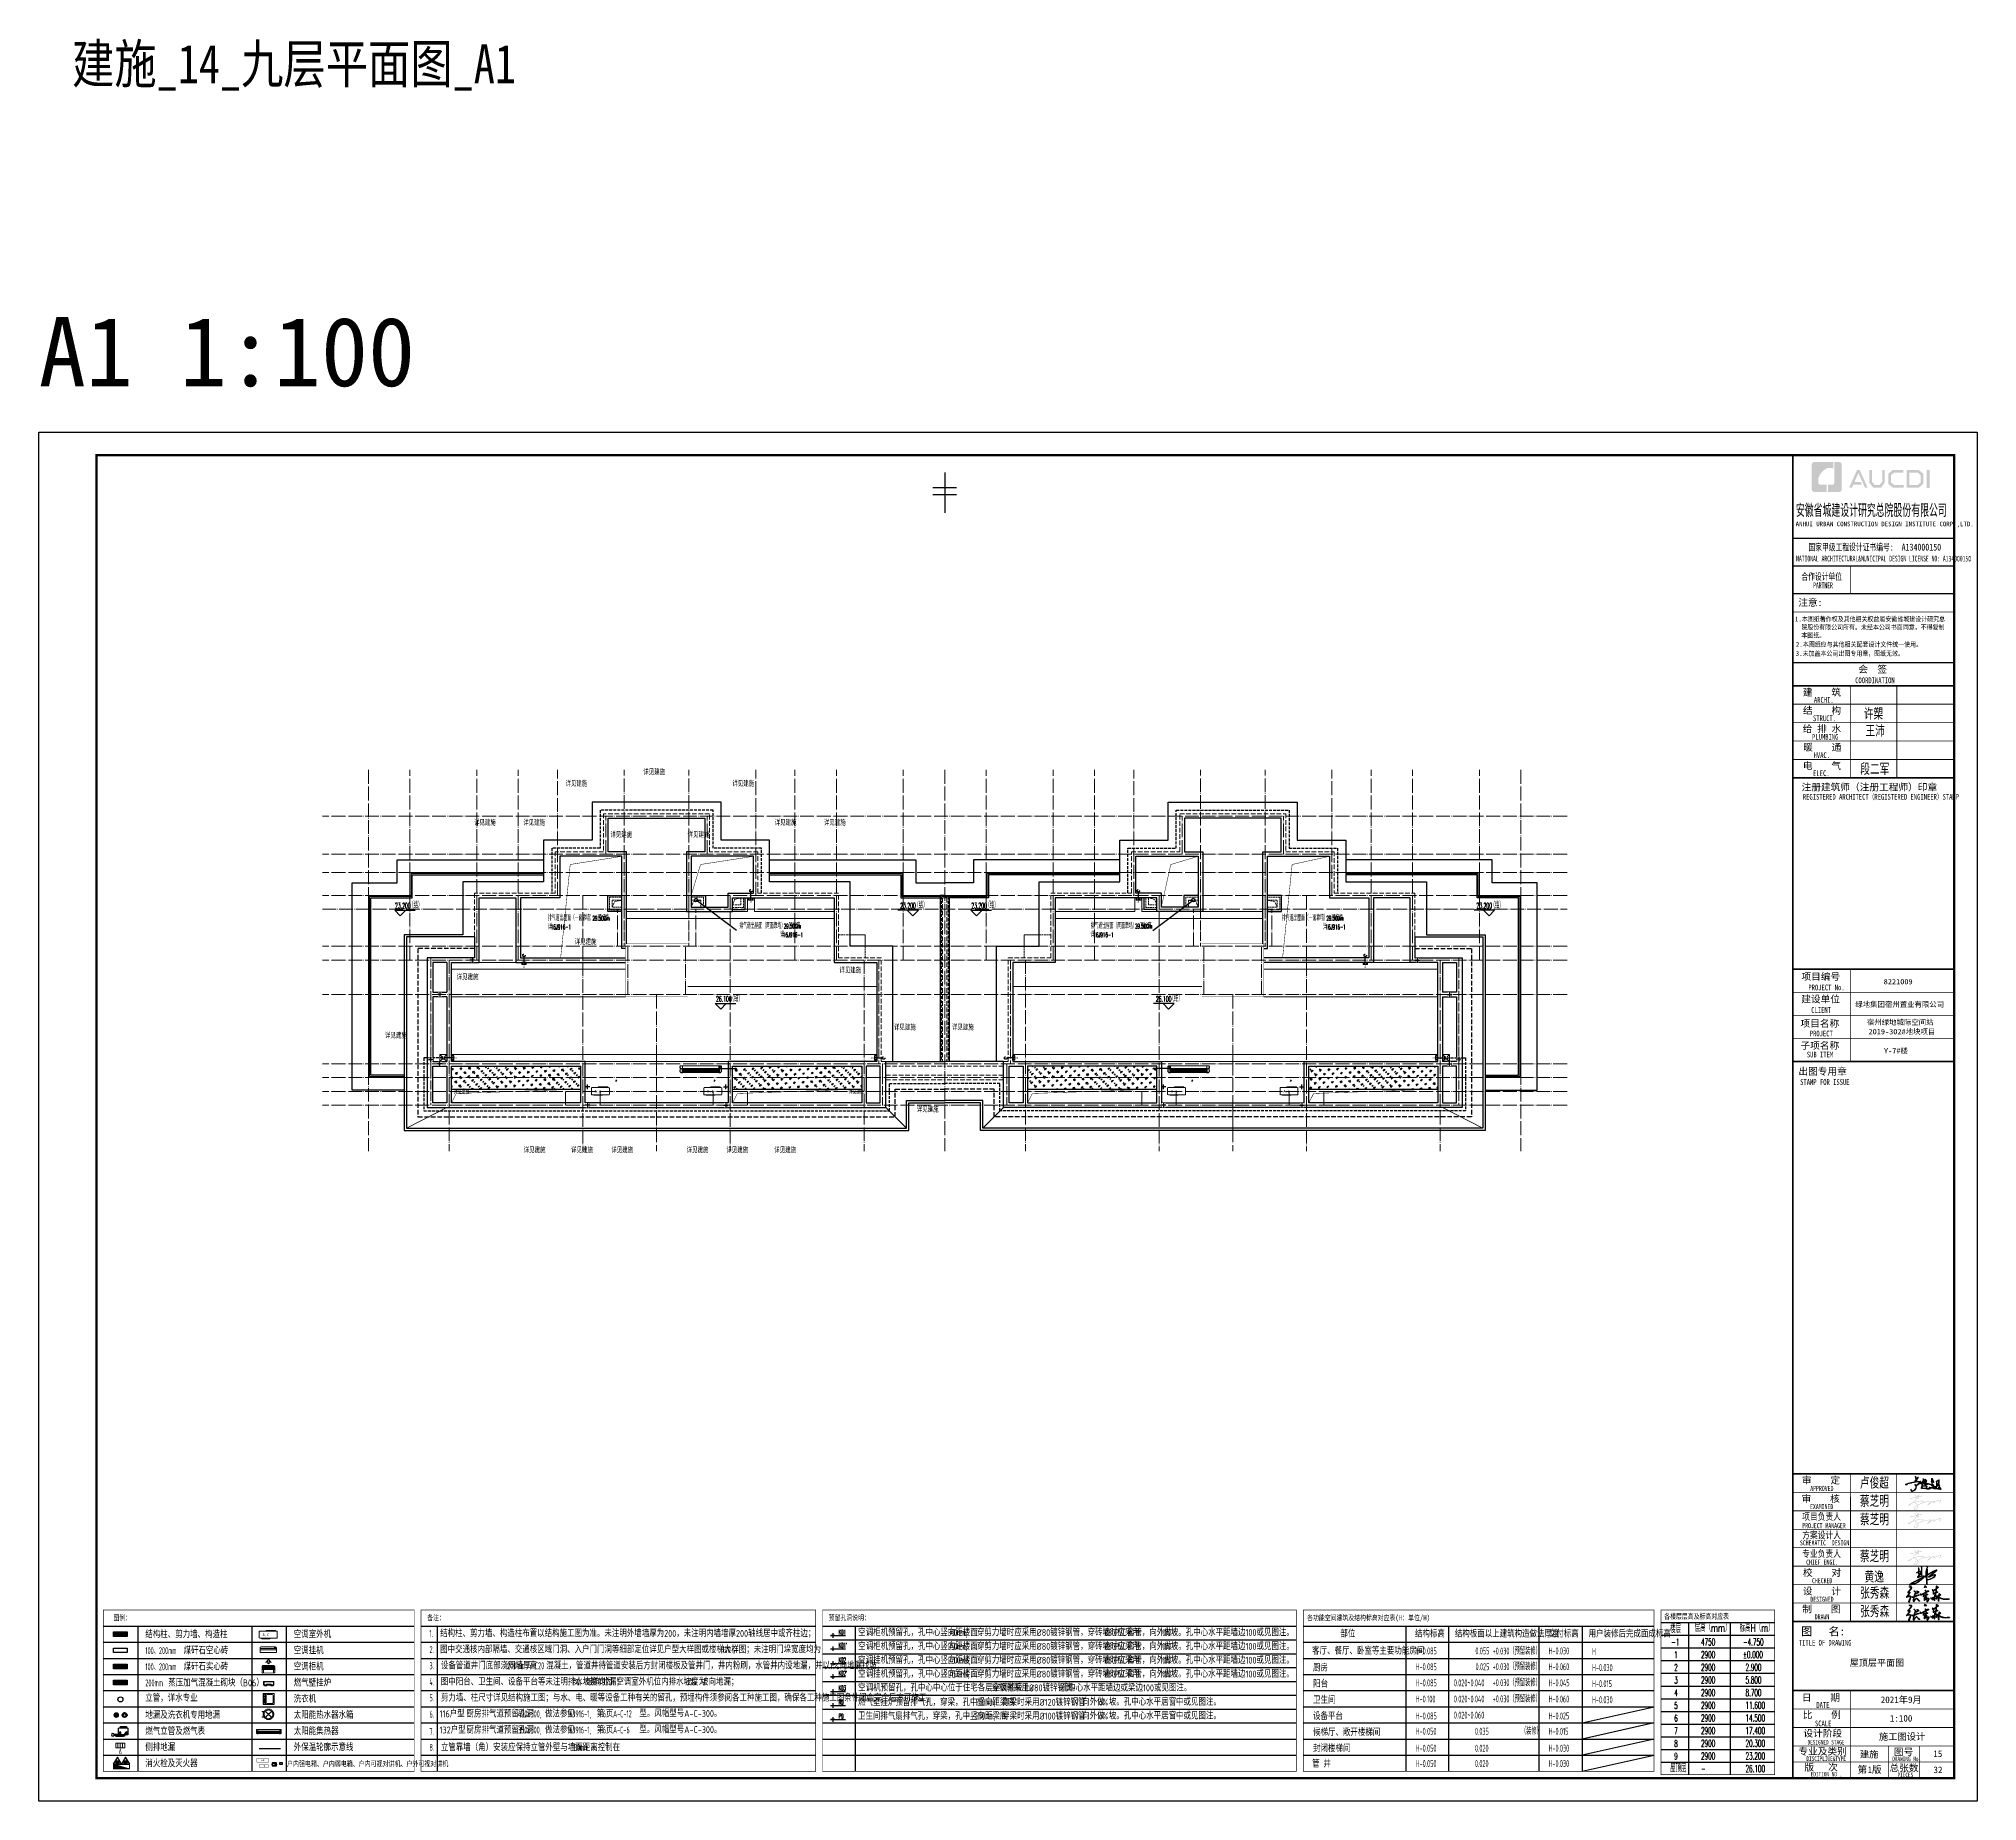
# Model space of a CAD drawing. Extents: x -518115 to 389031, y -231062 to 1628073.
# Drawn here: x -986 to 83114, y 179207 to 255682 of the extents above; entities that cross this region are included whole.
import ezdxf
from ezdxf.enums import TextEntityAlignment as Align

# ---------------------------------------------------------------- set-up
doc = ezdxf.new("R2010")
doc.units = 0
doc.header["$LTSCALE"] = 1000
doc.header["$MEASUREMENT"] = 0
for name, pattern in [('#P_--_20B1_001_t3$0$DASH', [0.35, 0.25, -0.1]), ('$1$DASH', [0.35, 0.25, -0.1]), ('__DASH', [0.35, 0.25, -0.1]), ('DASH', [0.35, 0.25, -0.1]), ('DOTE', [2.42, 2, -0.2, 0.02, -0.2]), ('HIDDEN', [0.375, 0.25, -0.125])]:
    doc.linetypes.add(name, pattern=pattern)
for name, color, linetype in [('$RECOVER_210609100354-0', 7, 'Continuous'), ('__0', 7, 'Continuous'), ('AH-FURNITURE', 1, 'Continuous'), ('C-Sheet-图框', 101, 'Continuous'), ('DIM_ELEV', 3, 'Continuous'), ('DIM_IDEN', 67, 'Continuous'), ('DIM_LEAD', 3, 'Continuous'), ('EQUIP-安防', 3, 'Continuous'), ('EQUIP_地漏', 7, 'Continuous'), ('EQUIP_消防', 7, 'Continuous'), ('PUB_TEXT', 4, 'Continuous'), ('ROOF', 183, 'Continuous'), ('VPIPE-凝结', 150, 'Continuous'), ('VPIPE-雨水', 4, 'DASH'), ('保温', 6, 'Continuous'), ('修改标示', 212, 'Continuous'), ('图框', 140, 'Continuous'), ('图签文字', 147, 'Continuous'), ('导图字', 7, 'Continuous'), ('机电标识类', 1, 'Continuous'), ('污水', 3, 'Continuous'), ('看线', 251, 'Continuous')]:
    doc.layers.add(name, color=color, linetype=linetype)
for name, color, linetype, lineweight in [('DOTE', 19, 'DOTE', 9), ('EQUIP-消防', 3, 'Continuous', 20), ('EQUIP_消火栓', 242, 'Continuous', 18), ('LVTRY', 1, 'Continuous', 13), ('STAIR', 2, 'Continuous', 18), ('可改文字', 6, 'Continuous', 18), ('图签', 147, 'Continuous', 18), ('平面-分水线', 214, 'Continuous', 15), ('平面-排水沟', 86, 'Continuous', 15), ('平面-栏杆', 135, 'Continuous', 15), ('平面-看线', 45, 'Continuous', 15), ('平面-空调室内机', 176, 'Continuous', 9), ('平面-空调预留孔', 173, 'Continuous', 15), ('空调', 76, 'Continuous', 13), ('签名', 7, 'Continuous', 18), ('粉刷', 251, 'Continuous', 9), ('线脚', 6, 'Continuous', 15)]:
    doc.layers.add(name, color=color, linetype=linetype, lineweight=lineweight)
doc.layers.add('yichutu', color=7, linetype='Continuous', true_color=0xffffff, plot=False)
doc.styles.add('_TCH_AXIS', font='COMPLEX', dxfattribs={"bigfont": 'GBCBIG'})
doc.styles.add('_TCH_DIM', font='SIMPLEX.shx', dxfattribs={"width": 0.7, "bigfont": 'GBCBIG.shx'})
doc.styles.add('_TCH_LABEL', font='')
doc.styles.add('_TEL_DIM', font='SIMPLEX', dxfattribs={"width": 0.8, "height": 3.5, "bigfont": 'HZTXT'})
doc.styles.add('HT', font='')
doc.styles.add('宋体', font='', dxfattribs={"height": 50})
doc.styles.add('建筑图签-1', font='', dxfattribs={"width": 0.7})
doc.styles.add('建筑图签-2', font='TXT.shx', dxfattribs={"width": 0.5, "bigfont": 'HZTXT.shx'})
doc.styles.add('房间名称', font='TSSDENG', dxfattribs={"width": 0.8, "bigfont": 'HZTXT'})
doc.styles.add('黑体', font='')
doc.styles.get('_TCH_LABEL').set_extended_font_data('SimHei')
doc.styles.get('HT').set_extended_font_data('SimHei')
doc.styles.get('宋体').set_extended_font_data('SimSun')
doc.styles.get('建筑图签-1').set_extended_font_data('SimHei')
doc.styles.get('黑体').set_extended_font_data('SimHei')
pattern_1 = [(45, (-407300, 14), (-171.45925, 171.45925), [78.4, -201.6]), (45, (-407266.4, 28), (-171.45925, 171.45925), [33.6, -246.4]), (45, (-407300, 28), (-171.45925, 171.45925), [56, -224]), (45, (-407283.2, 14), (188.0904, -188.0904), [70, -210]), (45, (-407300, -2e-10), (-171.45925, 171.45925), [112, -168]), (45, (-407300, 42), (-171.45925, 171.45925), [28, -252])]

msp = doc.modelspace()

# ---------------------------------------------------------------- texts
at = {"layer": 'DIM_ELEV', "color": 7, "style": '_TCH_DIM'}
for s, height, width, p in [('23.200', 238, 0.494118, (14471.8, 217950)), ('（结）', 270.07, 0.7, (15087.8, 217950)), ('23.200', 238, 0.494118, (36387, 217950)), ('（结）', 270.07, 0.7, (37003, 217950)), ('23.200', 238, 0.494118, (39471.8, 217950)), ('（结）', 270.07, 0.7, (40087.8, 217950)), ('23.200', 238, 0.494118, (61387, 217950)), ('（结）', 270.07, 0.7, (62003, 217950)), ('26.100', 238, 0.494118, (28398.5, 213901.1)), ('（结）', 270.07, 0.7, (28992.1, 213901.1)), ('26.100', 238, 0.494118, (47479.3, 213901.1)), ('（结）', 270.07, 0.7, (48072.9, 213901.1))]:
    msp.add_text(s, height=height, dxfattribs=dict(at, width=width)).set_placement(p)
at = {"layer": 'DIM_LEAD', "color": 7, "style": '_TCH_DIM', "width": 0.458824}
for s, p in [('KD1', (33723.8, 186443)), ("KD1'", (33723.8, 185867.8)), ('KD2', (33723.8, 185231.6)), ("KD2'", (33723.8, 184657.1)), ('KD3', (33723.8, 184016.5)), ('RD', (33723.8, 183403.6)), ('PD', (33723.8, 182797.6))]:
    msp.add_text(s, height=208.25, dxfattribs=at).set_placement(p)
at = {"layer": 'PUB_TEXT', "style": '_TCH_AXIS'}
for height, p in [(236.31, (25240.8, 223738.6)), (236.31, (21865.9, 223238.6)), (236.31, (29107.8, 223238.6)), (236.31, (17896.3, 221546.9)), (236.31, (20031.7, 221546.9)), (236.31, (23812.5, 221021.7)), (236.31, (27161.2, 221021.7)), (236.31, (30942.1, 221546.9)), (236.31, (33077.4, 221546.9)), (236.31, (22264.3, 216371.7)), (236.31, (33750.5, 215139.2)), (236.31, (17143.3, 214841.9)), (236.31, (36120.6, 212664.6)), (236.31, (38633.6, 212664.6)), (236.31, (14033.6, 212308.4)), (168.79, (17015.8, 209891.7)), (168.79, (34146.3, 209891.7)), (236.31, (37106.2, 209101.7)), (236.31, (20050.7, 207335.5)), (236.31, (22109.3, 207335.5)), (236.31, (23852.7, 207335.5)), (236.31, (27121.1, 207335.5)), (236.31, (28842.5, 207335.5)), (236.31, (30923.1, 207335.5))]:
    msp.add_text('详见建施', height=height, dxfattribs=at).set_placement(p)
at = {"layer": 'PUB_TEXT'}
for s, height, style, width, p in [('详', 236.3, '_TCH_DIM', 0.7, (21109.6, 217038.2)), ('排气道出屋面（一面靠墙），顶标高', 236.312, '_TCH_DIM', 0.7, (21109.6, 217415.5)), ('16J916-1', 208.25, '_TCH_DIM', 0.494118, (21230, 217038.2)), ('29.500m', 208.25, '_TCH_DIM', 0.494118, (23036.3, 217415.5)), ('排气道出屋面（两面靠墙），顶标高', 236.312, '_TCH_DIM', 0.7, (29408.5, 217073.1)), ('29.500m', 208.25, '_TCH_DIM', 0.494118, (31335.1, 217073.1)), ('排气道出屋面（两面靠墙），顶标高', 236.312, '_TCH_DIM', 0.7, (44651.2, 217073.1)), ('29.500m', 208.25, '_TCH_DIM', 0.494118, (46577.9, 217073.1)), ('排气道出屋面（一面靠墙），顶标高', 236.312, '_TCH_DIM', 0.7, (52950.1, 217415.5)), ('详', 236.3, '_TCH_DIM', 0.7, (54722, 217038.2)), ('16J916-1', 208.25, '_TCH_DIM', 0.494118, (54842.4, 217038.2)), ('29.500m', 208.25, '_TCH_DIM', 0.494118, (54876.7, 217415.5)), ('详', 236.3, '_TCH_DIM', 0.7, (31180.4, 216695.8)), ('16J916-1', 208.25, '_TCH_DIM', 0.494118, (31300.8, 216695.8)), ('详', 236.3, '_TCH_DIM', 0.7, (44651.2, 216695.8)), ('16J916-1', 208.25, '_TCH_DIM', 0.494118, (44771.7, 216695.8)), ('空调柜机预留孔，孔中心竖向距楼面', 300, '房间名称', 0.8, (34566.2, 186375.3)), ('穿剪力墙时应采用%%C80镀锌钢管，穿砖墙时应采用', 300, '房间名称', 0.8, (39716, 186375.3)), ('套管，向外做', 300, '房间名称', 0.8, (46223, 186375.3)), ('坡。孔中心水平距墙边100或见图注。', 300, '房间名称', 0.8, (48127, 186375.3)), ('楼层', 337.59, '_TCH_DIM', 0.7, (69788.9, 186514.7)), ('层高（mm）', 337.59, '_TCH_DIM', 0.7, (70857.2, 186559.1)), ('标高H（m）', 337.59, '_TCH_DIM', 0.7, (72808.9, 186559.1)), ('100、200mm', 300, '房间名称', 0.56, (3637.5, 185591.5)), ('结构柱、剪力墙、构造柱', 300, '房间名称', 0.8, (3637.5, 186291.5)), ('煤矸石空心砖', 300, '房间名称', 0.8, (5294.3, 185591.5)), ('空调室外机', 300, '房间名称', 0.8, (10076.2, 186291.5)), ('空调挂机', 300, '房间名称', 0.8, (10076.2, 185591.5)), ('1.', 300, '房间名称', 0.56, (15965, 186336.3)), ('2.', 300, '房间名称', 0.56, (15965, 185634)), ('结构柱、剪力墙、构造柱布置以结构施工图为准。未注明外墙墙厚为200，未注明内墙墙厚200轴线居中或齐柱边；', 300, '房间名称', 0.8, (16426.9, 186336.3)), ('图中交通核内部隔墙、交通核区域门洞、入户门门洞等细部定位详见户型大样图或楼梯大样图；未注明门垛宽度均为', 300, '房间名称', 0.8, (16426.9, 185636.3)), ('100', 300, '房间名称', 0.56, (28666.9, 185636.3)), ('；', 300, '房间名称', 0.8, (29114.9, 185636.3)), ('空调柜机预留孔，孔中心竖向距楼面', 300, '房间名称', 0.8, (34566.2, 185775.3)), ('穿剪力墙时应采用%%C80镀锌钢管，穿砖墙时应采用', 300, '房间名称', 0.8, (39716, 185775.3)), ('%%c80PVC', 300, '房间名称', 0.56, (45255, 186375.3)), ('%%c80PVC', 300, '房间名称', 0.56, (45255, 185775.3)), ('套管，向外做', 300, '房间名称', 0.8, (46223, 185775.3)), ('10%%%', 300, '房间名称', 0.56, (47663, 186375.3)), ('10%%%', 300, '房间名称', 0.56, (47663, 185775.3)), ('坡。孔中心水平距墙边100或见图注。', 300, '房间名称', 0.8, (48127, 185775.3)), ('客厅、餐厅、卧室等主要功能房间', 300, '房间名称', 0.8, (54260.8, 185576)), ('部位', 300, '房间名称', 0.8, (55485.7, 186316.9)), ('结构标高', 300, '房间名称', 0.8, (58721.4, 186316.9)), ('结构板面以上建筑构造做法厚度', 300, '房间名称', 0.8, (60451.6, 186316.9)), ('0.055', 300, '房间名称', 0.56, (61342.9, 185579.5)), ('交付标高', 300, '房间名称', 0.8, (64528.6, 186316.9)), ('用户装修后完成面成标高', 300, '房间名称', 0.8, (66253.4, 186316.9)), ('-1', 297.5, '_TCH_DIM', 0.494118, (69833.3, 185962.2)), ('4750', 297.5, '_TCH_DIM', 0.494118, (71131.8, 185969.7)), ('-4.750', 297.5, '_TCH_DIM', 0.494118, (72952.5, 185969.7)), ('100、200mm', 300, '房间名称', 0.56, (3637.5, 184891.5)), ('煤矸石实心砖', 300, '房间名称', 0.8, (5294.3, 184891.5)), ('空调柜机', 300, '房间名称', 0.8, (10076.2, 184891.5)), ('3.', 300, '房间名称', 0.56, (15965, 184934)), ('设备管道井门底部浇同墙厚', 300, '房间名称', 0.8, (16458.9, 184934)), ('200mm', 300, '房间名称', 0.56, (19338.9, 184934)), ('高', 300, '房间名称', 0.8, (20298.9, 184934)), ('C20', 300, '房间名称', 0.56, (20538.9, 184934)), ('混凝土，管道井待管道安装后方封闭楼板及管井门，井内粉刷，水管井内设地漏，并以1%%%向地漏找坡；', 300, '房间名称', 0.8, (21026.9, 184934)), ('空调挂机预留孔，孔中心竖向距楼面', 300, '房间名称', 0.8, (34566.2, 185175.3)), ('穿剪力墙时应采用%%C80镀锌钢管，穿砖墙时应采用', 300, '房间名称', 0.8, (39716, 185175.3)), ('%%c80PVC', 300, '房间名称', 0.56, (45255, 185175.3)), ('套管，向外做', 300, '房间名称', 0.8, (46223, 185175.3)), ('10%%%', 300, '房间名称', 0.56, (47663, 185175.3)), ('坡。孔中心水平距墙边100或见图注。', 300, '房间名称', 0.8, (48127, 185175.3)), ('厨房', 300, '房间名称', 0.8, (54299, 184843.4)), ('0.025', 300, '房间名称', 0.56, (61349.9, 184893.4)), ('2', 297.5, '_TCH_DIM', 0.494118, (69966.1, 184862.2)), ('1', 297.5, '_TCH_DIM', 0.494118, (69966.1, 185412.2)), ('2900', 297.5, '_TCH_DIM', 0.494118, (71131.8, 185419.7)), ('2900', 297.5, '_TCH_DIM', 0.494118, (71131.8, 184869.7)), ('%%P0.000', 297.5, '_TCH_DIM', 0.494118, (72952.5, 185419.7)), ('2.900', 297.5, '_TCH_DIM', 0.494118, (73061.5, 184869.7)), ('200mm', 300, '房间名称', 0.56, (3637.5, 184191.5)), ('蒸压加气混凝土砌块（B06）', 300, '房间名称', 0.8, (4632.7, 184191.5)), ('燃气壁挂炉', 300, '房间名称', 0.8, (10076.2, 184191.5)), ('4.', 300, '房间名称', 0.56, (15965, 184238.7)), ('图中阳台、卫生间、设备平台等未注明排水坡度均为', 300, '房间名称', 0.8, (16458.9, 184234)), ('1%', 300, '房间名称', 0.56, (22140.5, 184234)), ('，坡向地漏；', 300, '房间名称', 0.8, (22444.5, 184234)), ('空调室外机位内排水坡度为', 300, '房间名称', 0.8, (24072, 184234)), ('3%%%', 300, '房间名称', 0.56, (27115.7, 184234)), ('，坡向地漏；', 300, '房间名称', 0.8, (27419.7, 184234)), ('空调挂机预留孔，孔中心竖向距楼面', 300, '房间名称', 0.8, (34566.2, 184575.3)), ('空调机预留孔，孔中心中心位于住宅各层空调搁板上，', 300, '房间名称', 0.8, (34566.2, 183975.3)), ('穿剪力墙时应采用%%C80镀锌钢管，穿砖墙时应采用', 300, '房间名称', 0.8, (39716, 184575.3)), ('穿板时采用%%C80镀锌钢管。', 300, '房间名称', 0.8, (40354.1, 183975.3)), ('孔中心水平距墙边或梁边100或见图注。', 300, '房间名称', 0.8, (43355.4, 183975.3)), ('%%c80PVC', 300, '房间名称', 0.56, (45255, 184575.3)), ('套管，向外做', 300, '房间名称', 0.8, (46223, 184575.3)), ('10%%%', 300, '房间名称', 0.56, (47663, 184575.3)), ('坡。孔中心水平距墙边100或见图注。', 300, '房间名称', 0.8, (48127, 184575.3)), ('阳台', 300, '房间名称', 0.8, (54299, 184143.4)), ('0.020~0.040', 300, '房间名称', 0.56, (60408, 184193.4)), ('3', 297.5, '_TCH_DIM', 0.494118, (69966.1, 184312.2)), ('2900', 297.5, '_TCH_DIM', 0.494118, (71131.8, 184319.7)), ('5.800', 297.5, '_TCH_DIM', 0.494118, (73061.5, 184319.7)), ('立管，详水专业', 300, '房间名称', 0.8, (3637.5, 183531.6)), ('洗衣机', 300, '房间名称', 0.8, (10076.2, 183491.5)), ('5.', 300, '房间名称', 0.56, (15965, 183548.6)), ('剪力墙、柱尺寸详见结构施工图；与水、电、暖等设备工种有关的留孔，预埋构件须参阅各工种施工图，确保各工种施工图条件闭合完全后方可施工；', 300, '房间名称', 0.8, (16458.9, 183538.7)), ('燃气壁挂炉预留排气孔，穿梁，孔中竖向距梁底', 300, '房间名称', 0.8, (34555.7, 183349.2)), ('穿梁时采用%%C120镀锌钢管', 300, '房间名称', 0.8, (40812.4, 183349.2)), ('，向外做', 300, '房间名称', 0.8, (43962, 183362.3)), ('5%%%', 300, '房间名称', 0.56, (45039.8, 183362.3)), ('坡。孔中心水平居窗中或见图注。', 300, '房间名称', 0.8, (45440.8, 183362.3)), ('卫生间', 300, '房间名称', 0.8, (54299, 183443.4)), ('0.020~0.040', 300, '房间名称', 0.56, (60408, 183493.4)), ('4', 297.5, '_TCH_DIM', 0.494118, (69966.1, 183762.2)), ('5', 297.5, '_TCH_DIM', 0.494118, (69966.1, 183212.2)), ('2900', 297.5, '_TCH_DIM', 0.494118, (71131.8, 183769.7)), ('2900', 297.5, '_TCH_DIM', 0.494118, (71131.8, 183219.7)), ('8.700', 297.5, '_TCH_DIM', 0.494118, (73061.5, 183769.7)), ('11.600', 297.5, '_TCH_DIM', 0.494118, (73061.5, 183219.7)), ('地漏及洗衣机专用地漏', 300, '房间名称', 0.8, (3637.5, 182791.5)), ('太阳能热水器水箱', 300, '房间名称', 0.8, (10076.2, 182791.5)), ('6.', 300, '房间名称', 0.56, (15965, 182834)), ('卫生间排气扇排气孔，穿梁，孔中竖向距梁底', 300, '房间名称', 0.8, (34555.7, 182749.2)), ('穿梁时采用%%C100镀锌钢管', 300, '房间名称', 0.8, (40812.4, 182749.2)), ('，向外做', 300, '房间名称', 0.8, (43962, 182762.3)), ('5%%%', 300, '房间名称', 0.56, (45039.8, 182762.3)), ('坡。孔中心水平居窗中或见图注。', 300, '房间名称', 0.8, (45440.8, 182762.3)), ('设备平台', 300, '房间名称', 0.8, (54299, 182743.4)), ('0.020~0.060', 300, '房间名称', 0.56, (60408, 182793.4)), ('6', 297.5, '_TCH_DIM', 0.494118, (69966.1, 182662.2)), ('2900', 297.5, '_TCH_DIM', 0.494118, (71131.8, 182669.7)), ('14.500', 297.5, '_TCH_DIM', 0.494118, (73061.5, 182669.7)), ('侧排地漏', 300, '房间名称', 0.8, (3637.5, 181391.5)), ('燃气立管及燃气表', 300, '房间名称', 0.8, (3637.5, 182091.5)), ('太阳能集热器', 300, '房间名称', 0.8, (10076.2, 182091.5)), ('外保温轮廓示意线', 300, '房间名称', 0.8, (10076.2, 181391.5)), ('7.', 300, '房间名称', 0.56, (15965, 182091.5)), ('8.', 300, '房间名称', 0.56, (15965, 181391.5)), ('立管靠墙（角）安装应保持立管外壁与墙面距离控制在', 300, '房间名称', 0.8, (16458.9, 181391.5)), ('50mm', 300, '房间名称', 0.56, (22218.9, 181391.5)), ('候梯厅、敞开楼梯间', 300, '房间名称', 0.8, (54299, 182043.4)), ('封闭楼梯间', 300, '房间名称', 0.8, (54299, 181343.4)), ('0.035', 300, '房间名称', 0.56, (61323.2, 182093.4)), ('0.020', 300, '房间名称', 0.56, (61323.2, 181357.8)), ('7', 297.5, '_TCH_DIM', 0.494118, (69966.1, 182112.2)), ('8', 297.5, '_TCH_DIM', 0.494118, (69966.1, 181562.2)), ('2900', 297.5, '_TCH_DIM', 0.494118, (71131.8, 182119.7)), ('2900', 297.5, '_TCH_DIM', 0.494118, (71131.8, 181569.7)), ('20.300', 297.5, '_TCH_DIM', 0.494118, (73061.5, 181569.7)), ('17.400', 297.5, '_TCH_DIM', 0.494118, (73061.5, 182119.7)), ('消火栓及灭火器', 300, '房间名称', 0.8, (3637.5, 180691.5)), ('户内强电箱、户内弱电箱、户内可视对讲机、户外可视对讲机', 240, '房间名称', 0.8, (9783.6, 180691.5)), ('。', 300, '房间名称', 0.8, (23018.9, 181391.5)), ('管 井', 300, '房间名称', 0.8, (54260.8, 180676)), ('0.020', 300, '房间名称', 0.56, (61323.2, 180693.4)), ('屋顶层', 337.59, '_TCH_DIM', 0.7, (69788.9, 180464.7)), ('9', 297.5, '_TCH_DIM', 0.494118, (69966.1, 181012.2)), ('2900', 297.5, '_TCH_DIM', 0.494118, (71131.8, 181019.7)), ('23.200', 297.5, '_TCH_DIM', 0.494118, (73061.5, 181019.7)), ('-', 297.5, '_TCH_DIM', 0.494118, (71131.8, 180469.7)), ('26.100', 297.5, '_TCH_DIM', 0.494118, (73061.5, 180469.7))]:
    msp.add_text(s, height=height, dxfattribs=dict(at, style=style, width=width)).set_placement(p)
at = {"layer": 'PUB_TEXT', "color": 2}
for s, height, style, width, p in [('图例：', 227.85, '宋体', 0.8, (2254.7, 187058.2)), ('备注：', 227.85, '宋体', 0.8, (15866.6, 187058.2)), ('预留孔洞说明：', 227.85, '宋体', 0.8, (33283.6, 187058.2)), ('各功能空间建筑及结构标高对应表(H：单位/M)', 227.848, '宋体', 0.8, (54041.7, 187058.2)), ('各楼层层高及标高对应表', 227.848, '宋体', 0.8, (69536.3, 187116.5)), ('300mm,', 300, '房间名称', 0.56, (38459.3, 186375.3)), ('250mm,', 300, '房间名称', 0.56, (38459.3, 185775.3)), ('H-0.085', 300, '房间名称', 0.56, (58754.1, 185579.5)), ('H-0.030', 300, '房间名称', 0.56, (64516.9, 185579.6)), ('2200mm,', 300, '房间名称', 0.56, (38459.3, 185175.3)), ('H-0.085', 300, '房间名称', 0.56, (58754.1, 184893.4)), ('H-0.060', 300, '房间名称', 0.56, (64516.9, 184893.4)), ('2150mm,', 300, '房间名称', 0.56, (38459.3, 184575.3)), ('H-0.085', 300, '房间名称', 0.56, (58754.1, 184193.4)), ('H-0.045', 300, '房间名称', 0.56, (64516.9, 184193.4)), ('250mm,', 300, '房间名称', 0.56, (39665, 183362.3)), ('H-0.100', 300, '房间名称', 0.56, (58754.1, 183493.4)), ('H-0.060', 300, '房间名称', 0.56, (64516.9, 183493.4)), ('厨房排气道预留孔洞', 300, '房间名称', 0.8, (17574.5, 182848.6)), ('420x300,', 300, '房间名称', 0.56, (19801.8, 182848.6)), ('做法参见', 300, '房间名称', 0.8, (20977.8, 182848.6)), ('16J916-1,', 300, '房间名称', 0.56, (21937.8, 182848.6)), ('第', 300, '房间名称', 0.8, (23217.8, 182848.6)), ('6', 300, '房间名称', 0.56, (23486.7, 182848.6)), ('页', 300, '房间名称', 0.8, (23617.8, 182848.6)), ('A-C-12', 300, '房间名称', 0.56, (23931.5, 182848.6)), ('型。风帽型号A-C-300。', 300, '房间名称', 0.8, (25072.4, 182863.9)), ('250mm,', 300, '房间名称', 0.56, (39665, 182762.3)), ('H-0.085', 300, '房间名称', 0.56, (58754.1, 182757.8)), ('H-0.025', 300, '房间名称', 0.56, (64516.9, 182757.8)), ('厨房排气道预留孔洞', 300, '房间名称', 0.8, (17574.5, 182148.6)), ('350x300,', 300, '房间名称', 0.56, (19801.8, 182148.6)), ('做法参见', 300, '房间名称', 0.8, (20977.8, 182148.6)), ('16J916-1,', 300, '房间名称', 0.56, (21937.8, 182148.6)), ('第', 300, '房间名称', 0.8, (23217.8, 182148.6)), ('6', 300, '房间名称', 0.56, (23486.7, 182148.6)), ('页', 300, '房间名称', 0.8, (23617.8, 182148.6)), ('A-C-6', 300, '房间名称', 0.56, (23931.5, 182148.6)), ('型。风帽型号A-C-300。', 300, '房间名称', 0.8, (25072.4, 182163.9)), ('H-0.050', 300, '房间名称', 0.56, (58754.1, 182093.4)), ('H-0.050', 300, '房间名称', 0.56, (58754.1, 181357.8)), ('H-0.015', 300, '房间名称', 0.56, (64516.9, 182093.4)), ('H-0.030', 300, '房间名称', 0.56, (64516.9, 181357.8)), ('H-0.050', 300, '房间名称', 0.56, (58754.1, 180693.4)), ('H-0.030', 300, '房间名称', 0.56, (64516.9, 180693.4))]:
    msp.add_text(s, height=height, dxfattribs=dict(at, style=style, width=width)).set_placement(p)
at = {"layer": 'PUB_TEXT', "color": 251, "true_color": 0x636466, "style": '房间名称', "width": 0.56}
for s, p in [('+0.030（预留装修）', (62092.6, 185573.1)), ('+0.030（预留装修）', (62092.6, 184899.3)), ('+0.030（预留装修）', (62092.6, 184199.3)), ('+0.030（预留装修）', (62092.6, 183499.3)), ('（装修）', (63318.4, 182099.3))]:
    msp.add_text(s, height=300, dxfattribs=at).set_placement(p)
at = {"layer": 'PUB_TEXT', "color": 4, "style": '房间名称', "width": 0.56}
for s, p in [('H', (66402.9, 185557.8)), ('H-0.030', (66402.9, 184857.8)), ('H-0.015', (66402.9, 184157.8)), ('H-0.030', (66402.9, 183457.8))]:
    msp.add_text(s, height=300, dxfattribs=at).set_placement(p)
at = {"layer": 'PUB_TEXT', "color": 6, "style": '房间名称', "width": 0.8}
for s, p in [('116户型', (16403.2, 182848.6)), ('132户型', (16403.2, 182148.6))]:
    msp.add_text(s, height=300, dxfattribs=at).set_placement(p)
at = {"layer": '可改文字', "color": 3, "style": '宋体'}
msp.add_text('屋顶层平面图', height=281.28, dxfattribs=at).set_placement((78763.3, 185215), align=Align.MIDDLE)
at = {"layer": '图签', "color": 3, "style": '宋体'}
msp.add_text('15', height=286.68, dxfattribs=at).set_placement((81210.7, 181125.9))
at = {"layer": '导图字', "color": 1, "style": '黑体', "width": 0.8}
msp.add_text('建施_14_九层平面图_A1', height=1682.363, dxfattribs=at).set_placement((457.3, 253751.7))

# ---------------------------------------------------------------- blocks, each defined once
blk = doc.blocks.new('GDGDGDSDA')
at = {"layer": 'DOTE', "linetype": 'DOTE', "ltscale": 0.3}
for p, q in [((419335, 376108), (419335, 359558)), ((421135, 367858), (421135, 376108)), ((424035, 367858), (424035, 376108)), ((425835, 367858), (425835, 376108)), ((427535, 370658), (427535, 376108)), ((430435, 370059), (430435, 376108)), ((433235, 370059), (433235, 376108)), ((436135, 370658), (436135, 376108)), ((437835, 367858), (437835, 376108)), ((439635, 367858), (439635, 376108)), ((442535, 367858), (442535, 376108)), ((444335, 376108), (444335, 359558)), ((446135, 367858), (446135, 376108)), ((449035, 367858), (449035, 376108)), ((450835, 367858), (450835, 376108)), ((452535, 370658), (452535, 376108)), ((455435, 370059), (455435, 376108)), ((458235, 370059), (458235, 376108)), ((461135, 370658), (461135, 376108)), ((462835, 367858), (462835, 376108)), ((464635, 367858), (464635, 376108)), ((467535, 367858), (467535, 376108)), ((469335, 376108), (469335, 359558)), ((471335, 374108), (417335, 374108)), ((429635, 372458), (429635, 374108)), ((434035, 372458), (434035, 374108)), ((454635, 372458), (454635, 374108)), ((459035, 372458), (459035, 374108)), ((471335, 372458), (417335, 372458)), ((471335, 371658), (417335, 371658)), ((471335, 370658), (417335, 370658)), ((417335, 370059), (471335, 370059)), ((428635, 370658), (428635, 359558)), ((430135, 368458), (430135, 370058)), ((433535, 368458), (433535, 370058)), ((435035, 370658), (435035, 359558)), ((453635, 370658), (453635, 359558)), ((455135, 368458), (455135, 370058)), ((458535, 368458), (458535, 370058)), ((460035, 370658), (460035, 359558)), ((471335, 368458), (417335, 368458)), ((430585, 366358), (430585, 368458)), ((433085, 366358), (433085, 368458)), ((455585, 366358), (455585, 368458)), ((458085, 366358), (458085, 368458)), ((471335, 367858), (417335, 367858)), ((422835, 367858), (422835, 359558)), ((440835, 367858), (440835, 359558)), ((447835, 367858), (447835, 359558)), ((465835, 367858), (465835, 359558)), ((471335, 366358), (417335, 366358)), ((431835, 366358), (431835, 359558)), ((456835, 366358), (456835, 359558)), ((471335, 363358), (417335, 363358)), ((422035, 363358), (422035, 362758)), ((441635, 363358), (441635, 362758)), ((447035, 363358), (447035, 362758)), ((466635, 363358), (466635, 362758)), ((471335, 362758), (417335, 362758)), ((471335, 362158), (417335, 362158)), ((427885, 362158), (427885, 361558)), ((429385, 362158), (429385, 361558)), ((434285, 362158), (434285, 361558)), ((435785, 362158), (435785, 361558)), ((452885, 362158), (452885, 361558)), ((454385, 362158), (454385, 361558)), ((459285, 362158), (459285, 361558)), ((460785, 362158), (460785, 361558)), ((471335, 361558), (417335, 361558))]:
    blk.add_line(p, q, dxfattribs=at)
blk = doc.blocks.new('ljc')
at = {"linetype": 'Continuous'}
h = blk.add_hatch(color=0, dxfattribs=at)
h.paths.add_polyline_path([(2023, 1568), (2019, 1564), (2020, 1562), (2024, 1562), (2022, 1552), (1955, 1538), (1933, 1530), (1930, 1527), (1929, 1525), (1931, 1523), (1944, 1524), (1946, 1526), (1942, 1528), (1960, 1535), (1967, 1535), (1975, 1538), (1985, 1539), (1998, 1543), (2010, 1544), (2018, 1547), (2025, 1546), (2035, 1549), (2061, 1550), (2052, 1537), (2042, 1528), (2028, 1521), (2023, 1521), (2018, 1526), (2015, 1527), (2013, 1525), (2013, 1521), (2019, 1516), (2022, 1508), (2022, 1494), (2012, 1477), (2000, 1469), (1988, 1467), (1982, 1473), (1980, 1480), (1978, 1482), (1978, 1475), (1981, 1468), (1988, 1463), (1994, 1463), (2005, 1467), (2018, 1478), (2027, 1493), (2028, 1504), (2025, 1517), (2033, 1518), (2054, 1533), (2067, 1549), (2067, 1552), (2064, 1555), (2029, 1553), (2036, 1575), (2049, 1591), (2047, 1593), (2043, 1592), (2028, 1573), (2025, 1589), (2021, 1597), (2018, 1599), (2017, 1597), (2020, 1590)])
h.paths.add_polyline_path([(2081, 1522), (2081, 1528), (2075, 1541), (2093, 1562), (2097, 1572), (2094, 1577), (2087, 1576), (2089, 1572), (2092, 1572), (2091, 1567), (2080, 1551), (2066, 1537), (2065, 1535), (2067, 1533), (2073, 1535), (2077, 1523), (2077, 1513), (2072, 1496), (2072, 1492), (2074, 1490), (2078, 1494), (2083, 1510), (2099, 1510), (2119, 1507), (2119, 1500), (2116, 1496), (2108, 1493), (2087, 1496), (2084, 1492), (2087, 1489), (2103, 1488), (2122, 1483), (2140, 1484), (2148, 1482), (2152, 1486), (2152, 1491), (2148, 1488), (2125, 1488), (2114, 1490), (2124, 1499), (2126, 1509), (2121, 1512), (2119, 1511), (2108, 1514), (2124, 1523), (2132, 1532), (2130, 1535), (2121, 1536), (2115, 1533), (2109, 1533), (2123, 1555), (2121, 1559), (2114, 1557), (2116, 1564), (2115, 1569), (2111, 1573), (2105, 1572), (2093, 1554)])
h.paths.add_polyline_path([(2089, 1535), (2097, 1535), (2112, 1551), (2116, 1552), (2111, 1543), (2099, 1528), (2101, 1526), (2114, 1528), (2121, 1531), (2124, 1530), (2118, 1524), (2101, 1515), (2084, 1514), (2084, 1518)], flags=16)
h.paths.add_polyline_path([(2093, 1537), (2095, 1540), (2103, 1546), (2096, 1537)], flags=16)
h.paths.add_polyline_path([(2093, 1544), (2094, 1549), (2106, 1568), (2109, 1569), (2111, 1567), (2108, 1554), (2104, 1550)], flags=16)
h.paths.add_polyline_path([(2141, 1534), (2138, 1533), (2137, 1531), (2142, 1527), (2155, 1522), (2158, 1523), (2153, 1528)])
h.paths.add_polyline_path([(2175, 1522), (2173, 1524), (2172, 1546), (2183, 1545), (2185, 1547), (2183, 1557), (2178, 1566), (2177, 1561), (2180, 1556), (2181, 1550), (2175, 1550), (2170, 1554), (2169, 1574), (2171, 1574), (2175, 1569), (2176, 1571), (2170, 1579), (2167, 1579), (2165, 1577), (2164, 1562), (2166, 1553), (2163, 1553), (2162, 1551), (2167, 1547), (2169, 1537), (2169, 1524), (2166, 1521), (2165, 1517), (2168, 1513), (2170, 1513), (2173, 1517), (2180, 1517), (2178, 1502), (2175, 1500), (2167, 1499), (2175, 1496), (2180, 1497), (2183, 1500), (2184, 1511), (2187, 1521), (2185, 1523)])
h.paths.add_polyline_path([(2233, 1542), (2233, 1564), (2231, 1567), (2215, 1558), (2210, 1557), (2206, 1552), (2211, 1548), (2211, 1551), (2229, 1560), (2228, 1542), (2227, 1537), (2224, 1533), (2220, 1534), (2213, 1542), (2211, 1543), (2209, 1541), (2209, 1508), (2189, 1508), (2187, 1506), (2191, 1503), (2213, 1503), (2217, 1511), (2222, 1516), (2232, 1518), (2234, 1513), (2234, 1505), (2227, 1505), (2232, 1502), (2232, 1500), (2228, 1497), (2229, 1493), (2239, 1495), (2243, 1489), (2243, 1486), (2212, 1492), (2189, 1492), (2179, 1494), (2176, 1496), (2167, 1496), (2164, 1498), (2154, 1499), (2147, 1503), (2144, 1503), (2143, 1501), (2144, 1498), (2153, 1494), (2174, 1491), (2186, 1487), (2211, 1487), (2222, 1484), (2230, 1484), (2243, 1480), (2249, 1480), (2251, 1482), (2244, 1496), (2246, 1499), (2238, 1503), (2239, 1513), (2237, 1520), (2233, 1523), (2224, 1522), (2214, 1516), (2212, 1522), (2213, 1536), (2220, 1530), (2228, 1530), (2230, 1532)])
at = {"color": 0, "linetype": 'Continuous', "elevation": 16426272}
for points in [[(1930, 1527), (1929, 1525), (1931, 1523), (1944, 1524), (1946, 1526), (1942, 1528), (1960, 1535), (1967, 1535), (1975, 1538), (1985, 1539), (1998, 1543), (2010, 1544), (2018, 1547), (2025, 1546), (2035, 1549), (2061, 1550), (2052, 1537), (2042, 1528), (2028, 1521), (2023, 1521), (2018, 1526), (2015, 1527), (2013, 1525), (2013, 1521), (2019, 1516), (2022, 1508), (2022, 1494), (2012, 1477), (2000, 1469), (1988, 1467), (1982, 1473), (1980, 1480), (1978, 1482), (1978, 1475), (1981, 1468), (1988, 1463), (1994, 1463), (2005, 1467), (2018, 1478), (2027, 1493), (2028, 1504), (2025, 1517), (2033, 1518), (2054, 1533), (2067, 1549), (2067, 1552), (2064, 1555), (2029, 1553), (2036, 1575), (2049, 1591), (2047, 1593), (2043, 1592), (2028, 1573), (2025, 1589), (2021, 1597), (2018, 1599), (2017, 1597), (2020, 1590), (2023, 1568), (2019, 1564), (2020, 1562), (2024, 1562), (2022, 1552), (1955, 1538), (1933, 1530), (1930, 1527)], [(2163, 1553), (2162, 1551), (2167, 1547), (2169, 1537), (2169, 1524), (2166, 1521), (2165, 1517), (2168, 1513), (2170, 1513), (2173, 1517), (2180, 1517), (2178, 1502), (2175, 1500), (2167, 1499), (2175, 1496), (2180, 1497), (2183, 1500), (2184, 1511), (2187, 1521), (2185, 1523), (2175, 1522), (2173, 1524), (2172, 1546), (2183, 1545), (2185, 1547), (2183, 1557), (2178, 1566), (2177, 1561), (2180, 1556), (2181, 1550), (2175, 1550), (2170, 1554), (2169, 1574), (2171, 1574), (2175, 1569), (2176, 1571), (2170, 1579), (2167, 1579), (2165, 1577), (2164, 1562), (2166, 1553), (2163, 1553)], [(2016, 1561), (2015, 1560), (2017, 1560), (2016, 1561)], [(2017, 1562), (2016, 1561), (2019, 1561), (2017, 1562)], [(2066, 1537), (2065, 1535), (2067, 1533), (2073, 1535), (2077, 1523), (2077, 1513), (2072, 1496), (2072, 1492), (2074, 1490), (2078, 1494), (2083, 1510), (2099, 1510), (2119, 1507), (2119, 1500), (2116, 1496), (2108, 1493), (2087, 1496), (2084, 1492), (2087, 1489), (2103, 1488), (2122, 1483), (2140, 1484), (2148, 1482), (2152, 1486), (2152, 1491), (2148, 1488), (2125, 1488), (2114, 1490), (2124, 1499), (2126, 1509), (2121, 1512), (2119, 1511), (2108, 1514), (2124, 1523), (2132, 1532), (2130, 1535), (2121, 1536), (2115, 1533), (2109, 1533), (2123, 1555), (2121, 1559), (2114, 1557), (2116, 1564), (2115, 1569), (2111, 1573), (2105, 1572), (2093, 1554), (2081, 1522), (2081, 1528), (2075, 1541), (2093, 1562), (2097, 1572), (2094, 1577), (2087, 1576), (2089, 1572), (2092, 1572), (2091, 1567), (2080, 1551), (2066, 1537)], [(2084, 1514), (2084, 1518), (2089, 1535), (2097, 1535), (2112, 1551), (2116, 1552), (2111, 1543), (2099, 1528), (2101, 1526), (2114, 1528), (2121, 1531), (2124, 1530), (2118, 1524), (2101, 1515), (2084, 1514)], [(2093, 1544), (2094, 1549), (2106, 1568), (2109, 1569), (2111, 1567), (2108, 1554), (2104, 1550), (2093, 1544)], [(2093, 1537), (2095, 1540), (2103, 1546), (2096, 1537), (2093, 1537)], [(2138, 1533), (2137, 1531), (2142, 1527), (2155, 1522), (2158, 1523), (2153, 1528), (2141, 1534), (2138, 1533)], [(2144, 1503), (2143, 1501), (2144, 1498), (2153, 1494), (2174, 1491), (2186, 1487), (2211, 1487), (2222, 1484), (2230, 1484), (2243, 1480), (2249, 1480), (2251, 1482), (2244, 1496), (2246, 1499), (2238, 1503), (2239, 1513), (2237, 1520), (2233, 1523), (2224, 1522), (2214, 1516), (2212, 1522), (2213, 1536), (2220, 1530), (2228, 1530), (2230, 1532), (2233, 1542), (2233, 1564), (2231, 1567), (2215, 1558), (2210, 1557), (2206, 1552), (2211, 1548), (2211, 1551), (2229, 1560), (2228, 1542), (2227, 1537), (2224, 1533), (2220, 1534), (2213, 1542), (2211, 1543), (2209, 1541), (2209, 1508), (2189, 1508), (2187, 1506), (2191, 1503), (2213, 1503), (2217, 1511), (2222, 1516), (2232, 1518), (2234, 1513), (2234, 1505), (2227, 1505), (2232, 1502), (2232, 1500), (2228, 1497), (2229, 1493), (2239, 1495), (2243, 1489), (2243, 1486), (2212, 1492), (2189, 1492), (2179, 1494), (2176, 1496), (2167, 1496), (2164, 1498), (2154, 1499), (2147, 1503), (2144, 1503)], [(2177, 1569), (2176, 1570), (2175, 1567), (2177, 1565), (2177, 1569)]]:
    blk.add_lwpolyline(points, dxfattribs=at)
blk = doc.blocks.new('院标1')
h = blk.add_hatch(color=150)
h.dxf.hatch_style = 1
h.set_gradient(color1=(33, 113, 253), color2=(33, 113, 253), tint=1, name='INVCURVED')
edge = h.paths.add_edge_path()
edge.add_spline(control_points=[(116373, 648379), (116379, 648379), (116382, 648379), (116391, 648379), (116391, 648379), (116391, 648379), (116616, 648379), (116616, 648379), (116616, 648379), (116616, 648379), (116616, 648054), (116616, 648054), (116616, 648054), (116616, 648054), (116108, 648054), (116108, 648054), (116108, 648054), (116028, 648054), (115963, 648111), (115963, 648199), (115963, 648199), (115963, 648199), (115963, 649215), (115963, 649215), (115963, 649215), (115963, 649295), (116018, 649360), (116108, 649360), (116108, 649360), (116108, 649360), (116897, 649360), (116897, 649360), (116897, 649360), (116897, 649360), (116897, 649080), (116897, 649080), (116897, 649080), (116897, 649080), (116566, 649140), (116356, 648859), (116356, 648859), (116245, 648719), (116240, 648545), (116247, 648466), (116247, 648466), (116254, 648386), (116247, 648466), (116247, 648466), (116247, 648466), (116247, 648466), (116258, 648374), (116373, 648379)], knot_values=[0, 0, 0, 0, 0.071429, 0.071429, 0.071429, 0.107143, 0.142857, 0.142857, 0.142857, 0.178571, 0.214286, 0.214286, 0.214286, 0.25, 0.285714, 0.285714, 0.285714, 0.321429, 0.357143, 0.357143, 0.357143, 0.392857, 0.428571, 0.428571, 0.428571, 0.464286, 0.5, 0.5, 0.5, 0.535714, 0.571429, 0.571429, 0.571429, 0.607143, 0.642857, 0.642857, 0.642857, 0.678571, 0.714286, 0.714286, 0.714286, 0.75, 0.785714, 0.785714, 0.785714, 0.821429, 0.857143, 0.857143, 0.857143, 0.928571, 1, 1, 1, 1], degree=3, periodic=0)
h = blk.add_hatch(color=150)
h.dxf.hatch_style = 1
h.set_gradient(color1=(33, 113, 253), color2=(33, 113, 253), tint=1, name='INVCURVED')
edge = h.paths.add_edge_path()
edge.add_spline(control_points=[(117268, 649215), (117268, 649215), (117268, 648199), (117268, 648199), (117268, 648199), (117268, 648114), (117212, 648054), (117123, 648054), (117123, 648054), (117123, 648054), (116663, 648054), (116663, 648054), (116663, 648054), (116663, 648054), (116663, 648379), (116663, 648379), (116663, 648379), (116663, 648379), (116865, 648379), (116865, 648379), (116865, 648379), (116907, 648379), (116941, 648413), (116941, 648455), (116941, 648455), (116941, 648455), (116941, 649360), (116941, 649360), (116941, 649360), (116941, 649360), (117123, 649360), (117123, 649360), (117123, 649360), (117204, 649360), (117268, 649306), (117268, 649215)], knot_values=[0, 0, 0, 0, 0.1, 0.1, 0.1, 0.15, 0.2, 0.2, 0.2, 0.25, 0.3, 0.3, 0.3, 0.35, 0.4, 0.4, 0.4, 0.45, 0.5, 0.5, 0.5, 0.55, 0.6, 0.6, 0.6, 0.65, 0.7, 0.7, 0.7, 0.75, 0.8, 0.8, 0.8, 0.9, 1, 1, 1, 1], degree=3, periodic=0)
blk = doc.blocks.new('TK')
at = {"layer": '图框'}
h = blk.add_hatch(color=256, dxfattribs=at)
h.paths.add_polyline_path([(547288, 547072), (547414, 547072), (547414, 546302), (547288, 546302)])
h.paths.add_polyline_path([(546536, 546956), (546536, 546430), (546896, 546430), (547020, 546536), (547020, 546855), (546900, 546956)], flags=16)
h.paths.add_polyline_path([(546418, 547074), (546418, 546311), (546940, 546311), (547138, 546482), (547138, 546910), (546943, 547074)])
h.paths.add_polyline_path([(546275, 547077), (546275, 546962), (545868, 546962), (545735, 546851), (545735, 546531), (545868, 546429), (546277, 546429), (546277, 546307), (545813, 546307), (545611, 546481), (545611, 546910), (545809, 547077)])
h.paths.add_polyline_path([(544792, 547075), (544912, 547075), (544912, 546565), (545026, 546433), (545237, 546433), (545351, 546565), (545351, 547075), (545465, 547075), (545465, 546528), (545301, 546311), (544963, 546311), (544792, 546530)])
h.paths.add_polyline_path([(544260, 547074), (544377, 547074), (544719, 546310), (544603, 546310), (544322, 546944), (544147, 546556), (544418, 546556), (544479, 546440), (544098, 546440), (544039, 546308), (543916, 546308)])
at = {"layer": '签名'}
h = blk.add_hatch(color=2, dxfattribs=at)
h.dxf.hatch_style = 1
h.paths.add_polyline_path([(546890, 502532), (546890, 502538), (546896, 502544), (546894, 502548), (546902, 502554), (546918, 502578), (546928, 502542)], flags=16)
h.paths.add_polyline_path([(546872, 502494), (546872, 502500), (546882, 502510), (546892, 502510), (546918, 502518), (546932, 502518), (546934, 502480), (546930, 502466), (546926, 502462), (546914, 502460), (546886, 502478)], flags=16)
h.paths.add_polyline_path([(546740, 501992), (546746, 502022), (546754, 502030), (546754, 502038), (546762, 502042), (546766, 502058), (546772, 502060), (546784, 502074), (546792, 502078), (546810, 502102), (546820, 502104), (546836, 502120), (546848, 502126), (546856, 502136), (546872, 502140), (546878, 502146), (546882, 502146), (546884, 502138), (546890, 502132), (546892, 502114), (546896, 502106), (546894, 502076), (546864, 502032), (546860, 502032), (546836, 502008), (546832, 502008), (546804, 501988), (546796, 501988), (546788, 501982), (546750, 501982)], flags=16)
h.paths.add_polyline_path([(546720, 502002), (546718, 502000), (546724, 501980), (546738, 501966), (546758, 501960), (546790, 501958), (546794, 501962), (546824, 501970), (546838, 501978), (546844, 501986), (546854, 501990), (546864, 502002), (546868, 502000), (546870, 502006), (546892, 502026), (546892, 502030), (546900, 502038), (546914, 502062), (546920, 502092), (546926, 502102), (546918, 502112), (546914, 502134), (546910, 502138), (546908, 502148), (546902, 502154), (546902, 502160), (546908, 502160), (546920, 502170), (546936, 502176), (546942, 502184), (546950, 502184), (546958, 502190), (546980, 502196), (546984, 502202), (546990, 502202), (547008, 502212), (547016, 502212), (547018, 502216), (547028, 502218), (547040, 502226), (547048, 502226), (547056, 502232), (547092, 502242), (547096, 502246), (547116, 502250), (547126, 502256), (547134, 502256), (547160, 502266), (547170, 502266), (547190, 502276), (547200, 502274), (547212, 502280), (547236, 502284), (547240, 502288), (547246, 502286), (547252, 502290), (547280, 502292), (547288, 502296), (547424, 502308), (547446, 502306), (547456, 502302), (547460, 502296), (547456, 502288), (547448, 502286), (547440, 502278), (547428, 502274), (547366, 502232), (547358, 502222), (547346, 502216), (547338, 502206), (547334, 502206), (547330, 502198), (547322, 502198), (547318, 502194), (547322, 502190), (547306, 502176), (547308, 502164), (547320, 502154), (547328, 502160), (547336, 502160), (547346, 502168), (547354, 502170), (547382, 502192), (547392, 502196), (547396, 502202), (547404, 502202), (547418, 502214), (547426, 502216), (547474, 502260), (547484, 502278), (547492, 502286), (547498, 502284), (547504, 502290), (547522, 502294), (547524, 502298), (547532, 502298), (547540, 502304), (547568, 502312), (547600, 502312), (547596, 502300), (547588, 502290), (547572, 502282), (547560, 502264), (547564, 502248), (547572, 502244), (547582, 502244), (547588, 502252), (547594, 502252), (547636, 502282), (547650, 502286), (547668, 502304), (547684, 502308), (547690, 502316), (547694, 502314), (547746, 502338), (547754, 502338), (547780, 502350), (547820, 502360), (547824, 502364), (547846, 502364), (547866, 502370), (547880, 502366), (547880, 502356), (547870, 502344), (547870, 502338), (547862, 502330), (547858, 502320), (547846, 502312), (547832, 502290), (547836, 502278), (547844, 502270), (547852, 502272), (547874, 502298), (547880, 502312), (547894, 502328), (547894, 502332), (547902, 502340), (547912, 502358), (547912, 502374), (547900, 502388), (547882, 502392), (547834, 502390), (547818, 502382), (547808, 502384), (547770, 502368), (547748, 502364), (547740, 502356), (547712, 502348), (547686, 502332), (547676, 502330), (547662, 502318), (547656, 502318), (547650, 502312), (547626, 502302), (547632, 502314), (547624, 502334), (547612, 502334), (547606, 502338), (547586, 502338), (547540, 502328), (547526, 502320), (547486, 502306), (547480, 502318), (547464, 502326), (547456, 502324), (547452, 502330), (547428, 502332), (547396, 502330), (547390, 502326), (547370, 502328), (547356, 502326), (547350, 502322), (547314, 502322), (547302, 502318), (547298, 502320), (547290, 502314), (547270, 502316), (547250, 502312), (547244, 502308), (547194, 502300), (547190, 502294), (547164, 502290), (547132, 502278), (547092, 502268), (547086, 502262), (547082, 502264), (547058, 502252), (547046, 502250), (547008, 502232), (547002, 502232), (546988, 502222), (546982, 502222), (546974, 502216), (546966, 502216), (546944, 502202), (546934, 502200), (546924, 502190), (546918, 502190), (546914, 502184), (546908, 502184), (546888, 502172), (546874, 502194), (546850, 502218), (546826, 502236), (546816, 502240), (546804, 502252), (546772, 502252), (546768, 502248), (546782, 502232), (546804, 502220), (546810, 502220), (546854, 502184), (546868, 502166), (546868, 502160), (546852, 502152), (546838, 502140), (546830, 502138), (546822, 502128), (546812, 502124), (546802, 502112), (546792, 502108), (546744, 502058), (546728, 502028), (546728, 502020), (546722, 502014)])
h.paths.add_polyline_path([(546478, 502154), (546476, 502152), (546476, 502142), (546486, 502134), (546508, 502136), (546536, 502150), (546540, 502156), (546554, 502158), (546564, 502168), (546572, 502170), (546580, 502180), (546592, 502184), (546596, 502192), (546602, 502192), (546642, 502226), (546646, 502226), (546652, 502234), (546664, 502236), (546682, 502248), (546694, 502250), (546714, 502260), (546726, 502260), (546732, 502266), (546746, 502268), (546752, 502274), (546772, 502276), (546786, 502284), (546790, 502282), (546794, 502286), (546818, 502290), (546864, 502306), (546876, 502306), (546958, 502324), (546964, 502322), (546994, 502328), (547034, 502326), (547040, 502330), (547092, 502330), (547124, 502324), (547120, 502316), (547110, 502308), (547108, 502298), (547114, 502290), (547124, 502290), (547142, 502308), (547150, 502330), (547144, 502342), (547124, 502350), (547102, 502352), (547090, 502348), (547082, 502352), (547034, 502352), (547014, 502348), (547004, 502350), (546994, 502346), (546984, 502348), (546976, 502344), (546968, 502346), (546934, 502342), (546922, 502336), (546914, 502338), (546898, 502332), (546872, 502330), (546868, 502326), (546866, 502328), (546810, 502310), (546792, 502308), (546784, 502302), (546766, 502300), (546764, 502296), (546698, 502274), (546714, 502294), (546772, 502352), (546804, 502398), (546816, 502410), (546818, 502420), (546826, 502424), (546858, 502474), (546874, 502458), (546900, 502442), (546910, 502432), (546928, 502430), (546940, 502440), (546948, 502452), (546946, 502456), (546950, 502464), (546954, 502496), (546954, 502516), (546950, 502520), (546952, 502524), (546964, 502528), (546970, 502526), (546976, 502530), (546996, 502530), (547002, 502534), (547012, 502532), (547022, 502538), (547062, 502542), (547076, 502552), (547076, 502566), (547068, 502574), (547054, 502574), (547020, 502562), (547006, 502564), (546986, 502554), (546946, 502546), (546934, 502582), (546930, 502616), (546918, 502622), (546904, 502620), (546900, 502616), (546892, 502590), (546884, 502578), (546882, 502568), (546862, 502526), (546856, 502528), (546852, 502524), (546842, 502528), (546776, 502614), (546764, 502624), (546756, 502624), (546750, 502620), (546752, 502602), (546786, 502566), (546820, 502516), (546808, 502514), (546804, 502510), (546776, 502506), (546772, 502502), (546762, 502502), (546718, 502490), (546712, 502492), (546710, 502488), (546668, 502484), (546652, 502478), (546634, 502478), (546622, 502472), (546610, 502472), (546604, 502476), (546600, 502472), (546562, 502472), (546558, 502468), (546558, 502450), (546566, 502440), (546600, 502442), (546608, 502438), (546614, 502446), (546638, 502454), (546644, 502452), (546666, 502460), (546686, 502460), (546692, 502464), (546700, 502464), (546704, 502468), (546710, 502466), (546742, 502476), (546750, 502474), (546766, 502478), (546770, 502484), (546788, 502484), (546798, 502490), (546806, 502488), (546812, 502494), (546838, 502496), (546842, 502494), (546842, 502488), (546832, 502476), (546830, 502468), (546822, 502462), (546816, 502446), (546798, 502424), (546786, 502402), (546778, 502396), (546750, 502358), (546674, 502280), (546644, 502254), (546592, 502230), (546578, 502220), (546564, 502216), (546556, 502208), (546534, 502198), (546518, 502184), (546510, 502184), (546492, 502164)])
h = blk.add_hatch(color=2, dxfattribs=at)
h.dxf.hatch_style = 1
h.paths.add_polyline_path([(546890, 501732), (546890, 501738), (546896, 501744), (546894, 501748), (546902, 501754), (546918, 501778), (546928, 501742)], flags=16)
h.paths.add_polyline_path([(546872, 501694), (546872, 501700), (546882, 501710), (546892, 501710), (546918, 501718), (546932, 501718), (546934, 501680), (546930, 501666), (546926, 501662), (546914, 501660), (546886, 501678)], flags=16)
h.paths.add_polyline_path([(546740, 501192), (546746, 501222), (546754, 501230), (546754, 501238), (546762, 501242), (546766, 501258), (546772, 501260), (546784, 501274), (546792, 501278), (546810, 501302), (546820, 501304), (546836, 501320), (546848, 501326), (546856, 501336), (546872, 501340), (546878, 501346), (546882, 501346), (546884, 501338), (546890, 501332), (546892, 501314), (546896, 501306), (546894, 501276), (546864, 501232), (546860, 501232), (546836, 501208), (546832, 501208), (546804, 501188), (546796, 501188), (546788, 501182), (546750, 501182)], flags=16)
h.paths.add_polyline_path([(546720, 501202), (546718, 501200), (546724, 501180), (546738, 501166), (546758, 501160), (546790, 501158), (546794, 501162), (546824, 501170), (546838, 501178), (546844, 501186), (546854, 501190), (546864, 501202), (546868, 501200), (546870, 501206), (546892, 501226), (546892, 501230), (546900, 501238), (546914, 501262), (546920, 501292), (546926, 501302), (546918, 501312), (546914, 501334), (546910, 501338), (546908, 501348), (546902, 501354), (546902, 501360), (546908, 501360), (546920, 501370), (546936, 501376), (546942, 501384), (546950, 501384), (546958, 501390), (546980, 501396), (546984, 501402), (546990, 501402), (547008, 501412), (547016, 501412), (547018, 501416), (547028, 501418), (547040, 501426), (547048, 501426), (547056, 501432), (547092, 501442), (547096, 501446), (547116, 501450), (547126, 501456), (547134, 501456), (547160, 501466), (547170, 501466), (547190, 501476), (547200, 501474), (547212, 501480), (547236, 501484), (547240, 501488), (547246, 501486), (547252, 501490), (547280, 501492), (547288, 501496), (547424, 501508), (547446, 501506), (547456, 501502), (547460, 501496), (547456, 501488), (547448, 501486), (547440, 501478), (547428, 501474), (547366, 501432), (547358, 501422), (547346, 501416), (547338, 501406), (547334, 501406), (547330, 501398), (547322, 501398), (547318, 501394), (547322, 501390), (547306, 501376), (547308, 501364), (547320, 501354), (547328, 501360), (547336, 501360), (547346, 501368), (547354, 501370), (547382, 501392), (547392, 501396), (547396, 501402), (547404, 501402), (547418, 501414), (547426, 501416), (547474, 501460), (547484, 501478), (547492, 501486), (547498, 501484), (547504, 501490), (547522, 501494), (547524, 501498), (547532, 501498), (547540, 501504), (547568, 501512), (547600, 501512), (547596, 501500), (547588, 501490), (547572, 501482), (547560, 501464), (547564, 501448), (547572, 501444), (547582, 501444), (547588, 501452), (547594, 501452), (547636, 501482), (547650, 501486), (547668, 501504), (547684, 501508), (547690, 501516), (547694, 501514), (547746, 501538), (547754, 501538), (547780, 501550), (547820, 501560), (547824, 501564), (547846, 501564), (547866, 501570), (547880, 501566), (547880, 501556), (547870, 501544), (547870, 501538), (547862, 501530), (547858, 501520), (547846, 501512), (547832, 501490), (547836, 501478), (547844, 501470), (547852, 501472), (547874, 501498), (547880, 501512), (547894, 501528), (547894, 501532), (547902, 501540), (547912, 501558), (547912, 501574), (547900, 501588), (547882, 501592), (547834, 501590), (547818, 501582), (547808, 501584), (547770, 501568), (547748, 501564), (547740, 501556), (547712, 501548), (547686, 501532), (547676, 501530), (547662, 501518), (547656, 501518), (547650, 501512), (547626, 501502), (547632, 501514), (547624, 501534), (547612, 501534), (547606, 501538), (547586, 501538), (547540, 501528), (547526, 501520), (547486, 501506), (547480, 501518), (547464, 501526), (547456, 501524), (547452, 501530), (547428, 501532), (547396, 501530), (547390, 501526), (547370, 501528), (547356, 501526), (547350, 501522), (547314, 501522), (547302, 501518), (547298, 501520), (547290, 501514), (547270, 501516), (547250, 501512), (547244, 501508), (547194, 501500), (547190, 501494), (547164, 501490), (547132, 501478), (547092, 501468), (547086, 501462), (547082, 501464), (547058, 501452), (547046, 501450), (547008, 501432), (547002, 501432), (546988, 501422), (546982, 501422), (546974, 501416), (546966, 501416), (546944, 501402), (546934, 501400), (546924, 501390), (546918, 501390), (546914, 501384), (546908, 501384), (546888, 501372), (546874, 501394), (546850, 501418), (546826, 501436), (546816, 501440), (546804, 501452), (546772, 501452), (546768, 501448), (546782, 501432), (546804, 501420), (546810, 501420), (546854, 501384), (546868, 501366), (546868, 501360), (546852, 501352), (546838, 501340), (546830, 501338), (546822, 501328), (546812, 501324), (546802, 501312), (546792, 501308), (546744, 501258), (546728, 501228), (546728, 501220), (546722, 501214)])
h.paths.add_polyline_path([(546478, 501354), (546476, 501352), (546476, 501342), (546486, 501334), (546508, 501336), (546536, 501350), (546540, 501356), (546554, 501358), (546564, 501368), (546572, 501370), (546580, 501380), (546592, 501384), (546596, 501392), (546602, 501392), (546642, 501426), (546646, 501426), (546652, 501434), (546664, 501436), (546682, 501448), (546694, 501450), (546714, 501460), (546726, 501460), (546732, 501466), (546746, 501468), (546752, 501474), (546772, 501476), (546786, 501484), (546790, 501482), (546794, 501486), (546818, 501490), (546864, 501506), (546876, 501506), (546958, 501524), (546964, 501522), (546994, 501528), (547034, 501526), (547040, 501530), (547092, 501530), (547124, 501524), (547120, 501516), (547110, 501508), (547108, 501498), (547114, 501490), (547124, 501490), (547142, 501508), (547150, 501530), (547144, 501542), (547124, 501550), (547102, 501552), (547090, 501548), (547082, 501552), (547034, 501552), (547014, 501548), (547004, 501550), (546994, 501546), (546984, 501548), (546976, 501544), (546968, 501546), (546934, 501542), (546922, 501536), (546914, 501538), (546898, 501532), (546872, 501530), (546868, 501526), (546866, 501528), (546810, 501510), (546792, 501508), (546784, 501502), (546766, 501500), (546764, 501496), (546698, 501474), (546714, 501494), (546772, 501552), (546804, 501598), (546816, 501610), (546818, 501620), (546826, 501624), (546858, 501674), (546874, 501658), (546900, 501642), (546910, 501632), (546928, 501630), (546940, 501640), (546948, 501652), (546946, 501656), (546950, 501664), (546954, 501696), (546954, 501716), (546950, 501720), (546952, 501724), (546964, 501728), (546970, 501726), (546976, 501730), (546996, 501730), (547002, 501734), (547012, 501732), (547022, 501738), (547062, 501742), (547076, 501752), (547076, 501766), (547068, 501774), (547054, 501774), (547020, 501762), (547006, 501764), (546986, 501754), (546946, 501746), (546934, 501782), (546930, 501816), (546918, 501822), (546904, 501820), (546900, 501816), (546892, 501790), (546884, 501778), (546882, 501768), (546862, 501726), (546856, 501728), (546852, 501724), (546842, 501728), (546776, 501814), (546764, 501824), (546756, 501824), (546750, 501820), (546752, 501802), (546786, 501766), (546820, 501716), (546808, 501714), (546804, 501710), (546776, 501706), (546772, 501702), (546762, 501702), (546718, 501690), (546712, 501692), (546710, 501688), (546668, 501684), (546652, 501678), (546634, 501678), (546622, 501672), (546610, 501672), (546604, 501676), (546600, 501672), (546562, 501672), (546558, 501668), (546558, 501650), (546566, 501640), (546600, 501642), (546608, 501638), (546614, 501646), (546638, 501654), (546644, 501652), (546666, 501660), (546686, 501660), (546692, 501664), (546700, 501664), (546704, 501668), (546710, 501666), (546742, 501676), (546750, 501674), (546766, 501678), (546770, 501684), (546788, 501684), (546798, 501690), (546806, 501688), (546812, 501694), (546838, 501696), (546842, 501694), (546842, 501688), (546832, 501676), (546830, 501668), (546822, 501662), (546816, 501646), (546798, 501624), (546786, 501602), (546778, 501596), (546750, 501558), (546674, 501480), (546644, 501454), (546592, 501430), (546578, 501420), (546564, 501416), (546556, 501408), (546534, 501398), (546518, 501384), (546510, 501384), (546492, 501364)])
h = blk.add_hatch(color=2, dxfattribs=at)
h.dxf.hatch_style = 1
h.paths.add_polyline_path([(546890, 500132), (546890, 500138), (546896, 500144), (546894, 500148), (546902, 500154), (546918, 500178), (546928, 500142)], flags=16)
h.paths.add_polyline_path([(546872, 500094), (546872, 500100), (546882, 500110), (546892, 500110), (546918, 500118), (546932, 500118), (546934, 500080), (546930, 500066), (546926, 500062), (546914, 500060), (546886, 500078)], flags=16)
h.paths.add_polyline_path([(546740, 499592), (546746, 499622), (546754, 499630), (546754, 499638), (546762, 499642), (546766, 499658), (546772, 499660), (546784, 499674), (546792, 499678), (546810, 499702), (546820, 499704), (546836, 499720), (546848, 499726), (546856, 499736), (546872, 499740), (546878, 499746), (546882, 499746), (546884, 499738), (546890, 499732), (546892, 499714), (546896, 499706), (546894, 499676), (546864, 499632), (546860, 499632), (546836, 499608), (546832, 499608), (546804, 499588), (546796, 499588), (546788, 499582), (546750, 499582)], flags=16)
h.paths.add_polyline_path([(546720, 499602), (546718, 499600), (546724, 499580), (546738, 499566), (546758, 499560), (546790, 499558), (546794, 499562), (546824, 499570), (546838, 499578), (546844, 499586), (546854, 499590), (546864, 499602), (546868, 499600), (546870, 499606), (546892, 499626), (546892, 499630), (546900, 499638), (546914, 499662), (546920, 499692), (546926, 499702), (546918, 499712), (546914, 499734), (546910, 499738), (546908, 499748), (546902, 499754), (546902, 499760), (546908, 499760), (546920, 499770), (546936, 499776), (546942, 499784), (546950, 499784), (546958, 499790), (546980, 499796), (546984, 499802), (546990, 499802), (547008, 499812), (547016, 499812), (547018, 499816), (547028, 499818), (547040, 499826), (547048, 499826), (547056, 499832), (547092, 499842), (547096, 499846), (547116, 499850), (547126, 499856), (547134, 499856), (547160, 499866), (547170, 499866), (547190, 499876), (547200, 499874), (547212, 499880), (547236, 499884), (547240, 499888), (547246, 499886), (547252, 499890), (547280, 499892), (547288, 499896), (547424, 499908), (547446, 499906), (547456, 499902), (547460, 499896), (547456, 499888), (547448, 499886), (547440, 499878), (547428, 499874), (547366, 499832), (547358, 499822), (547346, 499816), (547338, 499806), (547334, 499806), (547330, 499798), (547322, 499798), (547318, 499794), (547322, 499790), (547306, 499776), (547308, 499764), (547320, 499754), (547328, 499760), (547336, 499760), (547346, 499768), (547354, 499770), (547382, 499792), (547392, 499796), (547396, 499802), (547404, 499802), (547418, 499814), (547426, 499816), (547474, 499860), (547484, 499878), (547492, 499886), (547498, 499884), (547504, 499890), (547522, 499894), (547524, 499898), (547532, 499898), (547540, 499904), (547568, 499912), (547600, 499912), (547596, 499900), (547588, 499890), (547572, 499882), (547560, 499864), (547564, 499848), (547572, 499844), (547582, 499844), (547588, 499852), (547594, 499852), (547636, 499882), (547650, 499886), (547668, 499904), (547684, 499908), (547690, 499916), (547694, 499914), (547746, 499938), (547754, 499938), (547780, 499950), (547820, 499960), (547824, 499964), (547846, 499964), (547866, 499970), (547880, 499966), (547880, 499956), (547870, 499944), (547870, 499938), (547862, 499930), (547858, 499920), (547846, 499912), (547832, 499890), (547836, 499878), (547844, 499870), (547852, 499872), (547874, 499898), (547880, 499912), (547894, 499928), (547894, 499932), (547902, 499940), (547912, 499958), (547912, 499974), (547900, 499988), (547882, 499992), (547834, 499990), (547818, 499982), (547808, 499984), (547770, 499968), (547748, 499964), (547740, 499956), (547712, 499948), (547686, 499932), (547676, 499930), (547662, 499918), (547656, 499918), (547650, 499912), (547626, 499902), (547632, 499914), (547624, 499934), (547612, 499934), (547606, 499938), (547586, 499938), (547540, 499928), (547526, 499920), (547486, 499906), (547480, 499918), (547464, 499926), (547456, 499924), (547452, 499930), (547428, 499932), (547396, 499930), (547390, 499926), (547370, 499928), (547356, 499926), (547350, 499922), (547314, 499922), (547302, 499918), (547298, 499920), (547290, 499914), (547270, 499916), (547250, 499912), (547244, 499908), (547194, 499900), (547190, 499894), (547164, 499890), (547132, 499878), (547092, 499868), (547086, 499862), (547082, 499864), (547058, 499852), (547046, 499850), (547008, 499832), (547002, 499832), (546988, 499822), (546982, 499822), (546974, 499816), (546966, 499816), (546944, 499802), (546934, 499800), (546924, 499790), (546918, 499790), (546914, 499784), (546908, 499784), (546888, 499772), (546874, 499794), (546850, 499818), (546826, 499836), (546816, 499840), (546804, 499852), (546772, 499852), (546768, 499848), (546782, 499832), (546804, 499820), (546810, 499820), (546854, 499784), (546868, 499766), (546868, 499760), (546852, 499752), (546838, 499740), (546830, 499738), (546822, 499728), (546812, 499724), (546802, 499712), (546792, 499708), (546744, 499658), (546728, 499628), (546728, 499620), (546722, 499614)])
h.paths.add_polyline_path([(546478, 499754), (546476, 499752), (546476, 499742), (546486, 499734), (546508, 499736), (546536, 499750), (546540, 499756), (546554, 499758), (546564, 499768), (546572, 499770), (546580, 499780), (546592, 499784), (546596, 499792), (546602, 499792), (546642, 499826), (546646, 499826), (546652, 499834), (546664, 499836), (546682, 499848), (546694, 499850), (546714, 499860), (546726, 499860), (546732, 499866), (546746, 499868), (546752, 499874), (546772, 499876), (546786, 499884), (546790, 499882), (546794, 499886), (546818, 499890), (546864, 499906), (546876, 499906), (546958, 499924), (546964, 499922), (546994, 499928), (547034, 499926), (547040, 499930), (547092, 499930), (547124, 499924), (547120, 499916), (547110, 499908), (547108, 499898), (547114, 499890), (547124, 499890), (547142, 499908), (547150, 499930), (547144, 499942), (547124, 499950), (547102, 499952), (547090, 499948), (547082, 499952), (547034, 499952), (547014, 499948), (547004, 499950), (546994, 499946), (546984, 499948), (546976, 499944), (546968, 499946), (546934, 499942), (546922, 499936), (546914, 499938), (546898, 499932), (546872, 499930), (546868, 499926), (546866, 499928), (546810, 499910), (546792, 499908), (546784, 499902), (546766, 499900), (546764, 499896), (546698, 499874), (546714, 499894), (546772, 499952), (546804, 499998), (546816, 500010), (546818, 500020), (546826, 500024), (546858, 500074), (546874, 500058), (546900, 500042), (546910, 500032), (546928, 500030), (546940, 500040), (546948, 500052), (546946, 500056), (546950, 500064), (546954, 500096), (546954, 500116), (546950, 500120), (546952, 500124), (546964, 500128), (546970, 500126), (546976, 500130), (546996, 500130), (547002, 500134), (547012, 500132), (547022, 500138), (547062, 500142), (547076, 500152), (547076, 500166), (547068, 500174), (547054, 500174), (547020, 500162), (547006, 500164), (546986, 500154), (546946, 500146), (546934, 500182), (546930, 500216), (546918, 500222), (546904, 500220), (546900, 500216), (546892, 500190), (546884, 500178), (546882, 500168), (546862, 500126), (546856, 500128), (546852, 500124), (546842, 500128), (546776, 500214), (546764, 500224), (546756, 500224), (546750, 500220), (546752, 500202), (546786, 500166), (546820, 500116), (546808, 500114), (546804, 500110), (546776, 500106), (546772, 500102), (546762, 500102), (546718, 500090), (546712, 500092), (546710, 500088), (546668, 500084), (546652, 500078), (546634, 500078), (546622, 500072), (546610, 500072), (546604, 500076), (546600, 500072), (546562, 500072), (546558, 500068), (546558, 500050), (546566, 500040), (546600, 500042), (546608, 500038), (546614, 500046), (546638, 500054), (546644, 500052), (546666, 500060), (546686, 500060), (546692, 500064), (546700, 500064), (546704, 500068), (546710, 500066), (546742, 500076), (546750, 500074), (546766, 500078), (546770, 500084), (546788, 500084), (546798, 500090), (546806, 500088), (546812, 500094), (546838, 500096), (546842, 500094), (546842, 500088), (546832, 500076), (546830, 500068), (546822, 500062), (546816, 500046), (546798, 500024), (546786, 500002), (546778, 499996), (546750, 499958), (546674, 499880), (546644, 499854), (546592, 499830), (546578, 499820), (546564, 499816), (546556, 499808), (546534, 499798), (546518, 499784), (546510, 499784), (546492, 499764)])
h = blk.add_hatch(color=2, dxfattribs=at)
h.paths.add_polyline_path([(547068, 499254), (547070, 499259), (547068, 499267), (547071, 499280), (547069, 499295), (547071, 499306), (547070, 499317), (547073, 499329), (547072, 499331), (547074, 499343), (547072, 499350), (547074, 499355), (547073, 499361), (547074, 499369), (547073, 499372), (547072, 499382), (547075, 499390), (547075, 499402), (547072, 499412), (547074, 499436), (547070, 499467), (547068, 499469), (547070, 499478), (547066, 499486), (547064, 499504), (547061, 499509), (547056, 499510), (547055, 499511), (547050, 499512), (547045, 499508), (547044, 499502), (547040, 499501), (547033, 499489), (547035, 499486), (547033, 499484), (547038, 499482), (547038, 499486), (547042, 499487), (547046, 499491), (547052, 499470), (547053, 499444), (547056, 499440), (547054, 499418), (547056, 499416), (547054, 499411), (547057, 499390), (547054, 499376), (547056, 499367), (547054, 499363), (547055, 499345), (547053, 499335), (547053, 499320), (547050, 499305), (547052, 499302), (547050, 499281), (547047, 499285), (547023, 499292), (547002, 499293), (547000, 499291), (546977, 499288), (546972, 499289), (546969, 499287), (546949, 499285), (546950, 499320), (546953, 499331), (546952, 499372), (546951, 499375), (546952, 499379), (546950, 499383), (546952, 499387), (546949, 499392), (546950, 499397), (546948, 499398), (546947, 499412), (546942, 499423), (546941, 499434), (546931, 499445), (546925, 499445), (546917, 499439), (546917, 499436), (546924, 499424), (546926, 499405), (546930, 499400), (546930, 499394), (546933, 499388), (546931, 499382), (546933, 499379), (546932, 499364), (546934, 499331), (546932, 499320), (546930, 499282), (546927, 499278), (546905, 499272), (546866, 499254), (546846, 499234), (546845, 499230), (546848, 499224), (546860, 499220), (546867, 499224), (546869, 499230), (546880, 499235), (546882, 499238), (546886, 499235), (546893, 499237), (546893, 499239), (546900, 499243), (546900, 499248), (546909, 499253), (546914, 499254), (546912, 499252), (546915, 499250), (546918, 499251), (546916, 499254), (546927, 499258), (546928, 499253), (546926, 499249), (546927, 499242), (546925, 499206), (546926, 499195), (546924, 499189), (546925, 499184), (546923, 499174), (546928, 499165), (546937, 499163), (546948, 499169), (546946, 499173), (546948, 499182), (546952, 499186), (546954, 499196), (546958, 499199), (546959, 499208), (546963, 499215), (546961, 499217), (546951, 499215), (546949, 499204), (546942, 499195), (546944, 499200), (546945, 499220), (546944, 499228), (546942, 499229), (546945, 499231), (546946, 499243), (546944, 499247), (546947, 499259), (546955, 499262), (546956, 499266), (546969, 499269), (546972, 499267), (546984, 499271), (546990, 499270), (546996, 499272), (547008, 499271), (547011, 499273), (547031, 499270), (547039, 499262), (547039, 499254), (547029, 499234), (547022, 499225), (547021, 499221), (547002, 499193), (546998, 499193), (546992, 499200), (546989, 499199), (546994, 499185), (546988, 499177), (546988, 499172), (546982, 499167), (546979, 499162), (546977, 499161), (546970, 499150), (546965, 499147), (546961, 499141), (546959, 499140), (546955, 499132), (546941, 499121), (546934, 499110), (546929, 499106), (546909, 499081), (546903, 499068), (546899, 499067), (546884, 499048), (546879, 499024), (546882, 499017), (546889, 499015), (546893, 499016), (546894, 499019), (546902, 499016), (546924, 499022), (546926, 499021), (546931, 499026), (546937, 499027), (546947, 499035), (546951, 499034), (546962, 499042), (546967, 499042), (546970, 499045), (546975, 499045), (546987, 499051), (546991, 499050), (547002, 499057), (547009, 499058), (547014, 499060), (547016, 499060), (547020, 499064), (547040, 499068), (547043, 499068), (547045, 499070), (547053, 499072), (547056, 499070), (547063, 499075), (547068, 499074), (547076, 499077), (547082, 499076), (547093, 499078), (547111, 499076), (547128, 499069), (547142, 499054), (547142, 499051), (547125, 499042), (547120, 499037), (547118, 499038), (547065, 499008), (547063, 499009), (546991, 498968), (546987, 498969), (546984, 498966), (546982, 498966), (546977, 498961), (546960, 498954), (546944, 498944), (546923, 498933), (546920, 498934), (546917, 498931), (546912, 498929), (546911, 498927), (546909, 498929), (546907, 498925), (546885, 498915), (546859, 498900), (546857, 498901), (546853, 498896), (546850, 498897), (546843, 498892), (546838, 498892), (546835, 498888), (546790, 498864), (546787, 498864), (546776, 498856), (546772, 498856), (546762, 498847), (546757, 498847), (546743, 498839), (546736, 498838), (546727, 498830), (546716, 498826), (546707, 498818), (546701, 498817), (546697, 498813), (546694, 498815), (546691, 498813), (546690, 498809), (546678, 498805), (546671, 498799), (546666, 498798), (546655, 498792), (546639, 498787), (546626, 498777), (546620, 498776), (546584, 498754), (546574, 498745), (546569, 498744), (546567, 498739), (546551, 498730), (546548, 498730), (546544, 498723), (546541, 498724), (546538, 498717), (546523, 498706), (546522, 498698), (546526, 498694), (546541, 498692), (546544, 498694), (546581, 498695), (546604, 498701), (546619, 498702), (546634, 498707), (546638, 498706), (546669, 498713), (546680, 498713), (546689, 498718), (546709, 498722), (546730, 498731), (546741, 498733), (546757, 498739), (546760, 498739), (546763, 498742), (546771, 498745), (546775, 498744), (546786, 498751), (546815, 498762), (546841, 498776), (546885, 498806), (546892, 498808), (546977, 498868), (546986, 498877), (546991, 498880), (547001, 498890), (547023, 498905), (547039, 498919), (547055, 498929), (547059, 498935), (547071, 498945), (547090, 498956), (547092, 498961), (547096, 498961), (547114, 498976), (547125, 498987), (547124, 498989), (547134, 498994), (547161, 499034), (547169, 499040), (547172, 499040), (547172, 499043), (547168, 499043), (547218, 499072), (547220, 499072), (547240, 499085), (547247, 499088), (547249, 499042), (547253, 499022), (547251, 499019), (547260, 498972), (547267, 498956), (547273, 498946), (547274, 498935), (547273, 498926), (547274, 498921), (547273, 498902), (547274, 498898), (547275, 498867), (547277, 498864), (547275, 498838), (547279, 498821), (547278, 498820), (547279, 498811), (547272, 498810), (547276, 498797), (547274, 498791), (547276, 498788), (547275, 498784), (547277, 498781), (547278, 498765), (547282, 498749), (547285, 498746), (547288, 498730), (547297, 498723), (547305, 498730), (547309, 498743), (547304, 498764), (547305, 498772), (547303, 498774), (547303, 498788), (547300, 498797), (547300, 498808), (547298, 498811), (547299, 498817), (547297, 498820), (547299, 498826), (547295, 498845), (547298, 498856), (547296, 498859), (547293, 498914), (547294, 498916), (547296, 498913), (547298, 498918), (547293, 498920), (547293, 498925), (547295, 498922), (547300, 498922), (547304, 498919), (547336, 498913), (547364, 498915), (547415, 498929), (547440, 498940), (547455, 498944), (547490, 498963), (547497, 498964), (547514, 498975), (547522, 498977), (547544, 498991), (547550, 498992), (547560, 499001), (547562, 499001), (547570, 499009), (547580, 499013), (547583, 499018), (547587, 499018), (547592, 499021), (547594, 499026), (547602, 499028), (547603, 499030), (547619, 499042), (547629, 499056), (547637, 499061), (547656, 499087), (547662, 499100), (547665, 499120), (547662, 499125), (547663, 499128), (547658, 499137), (547654, 499137), (547647, 499144), (547632, 499148), (547602, 499148), (547584, 499143), (547579, 499139), (547567, 499136), (547563, 499136), (547544, 499128), (547541, 499129), (547537, 499126), (547536, 499127), (547532, 499123), (547530, 499124), (547509, 499113), (547507, 499114), (547500, 499108), (547493, 499107), (547490, 499102), (547488, 499103), (547481, 499098), (547476, 499098), (547458, 499087), (547446, 499083), (547438, 499077), (547408, 499064), (547404, 499061), (547394, 499058), (547388, 499055), (547385, 499056), (547395, 499069), (547405, 499074), (547411, 499082), (547418, 499085), (547418, 499088), (547487, 499141), (547504, 499151), (547507, 499155), (547538, 499176), (547539, 499178), (547547, 499183), (547549, 499187), (547557, 499191), (547565, 499197), (547565, 499200), (547582, 499208), (547582, 499211), (547592, 499217), (547594, 499221), (547604, 499226), (547620, 499240), (547625, 499241), (547632, 499248), (547637, 499251), (547639, 499254), (547644, 499256), (547645, 499259), (547650, 499261), (547658, 499270), (547681, 499288), (547703, 499311), (547707, 499313), (547710, 499318), (547719, 499325), (547727, 499342), (547721, 499350), (547710, 499355), (547705, 499354), (547697, 499348), (547691, 499348), (547687, 499345), (547682, 499346), (547670, 499340), (547659, 499338), (547642, 499328), (547631, 499326), (547615, 499316), (547612, 499316), (547594, 499305), (547592, 499306), (547585, 499301), (547582, 499301), (547575, 499296), (547563, 499292), (547545, 499280), (547529, 499276), (547526, 499271), (547522, 499271), (547513, 499264), (547510, 499265), (547504, 499260), (547460, 499236), (547431, 499215), (547421, 499212), (547415, 499206), (547408, 499205), (547406, 499202), (547391, 499191), (547388, 499192), (547359, 499173), (547354, 499173), (547333, 499159), (547324, 499156), (547315, 499149), (547313, 499151), (547315, 499163), (547314, 499170), (547319, 499193), (547320, 499222), (547318, 499227), (547320, 499230), (547318, 499243), (547322, 499254), (547323, 499275), (547322, 499285), (547324, 499288), (547322, 499291), (547323, 499322), (547321, 499324), (547323, 499333), (547321, 499342), (547322, 499352), (547319, 499362), (547321, 499369), (547318, 499375), (547319, 499381), (547316, 499384), (547314, 499401), (547309, 499404), (547310, 499407), (547308, 499413), (547303, 499416), (547294, 499418), (547288, 499414), (547281, 499402), (547279, 499393), (547274, 499387), (547262, 499354), (547261, 499340), (547257, 499333), (547250, 499288), (547251, 499282), (547249, 499257), (547250, 499253), (547248, 499249), (547249, 499235), (547247, 499205), (547248, 499172), (547246, 499166), (547248, 499154), (547247, 499151), (547247, 499125), (547245, 499108), (547241, 499104), (547231, 499101), (547212, 499088), (547197, 499083), (547194, 499079), (547183, 499072), (547180, 499073), (547177, 499070), (547171, 499070), (547167, 499067), (547166, 499065), (547164, 499065), (547162, 499063), (547158, 499064), (547148, 499078), (547130, 499090), (547098, 499098), (547084, 499097), (547082, 499095), (547071, 499096), (547033, 499087), (547031, 499085), (547016, 499083), (546987, 499071), (546981, 499071), (546971, 499064), (546956, 499060), (546951, 499055), (546948, 499056), (546942, 499052), (546936, 499051), (546920, 499040), (546917, 499041), (546907, 499037), (546902, 499038), (546900, 499036), (546902, 499043), (546912, 499054), (546917, 499053), (546915, 499056), (546915, 499060), (546920, 499064), (546921, 499068), (546928, 499075), (546940, 499094), (546945, 499096), (546946, 499099), (546953, 499105), (546955, 499110), (546960, 499112), (546960, 499114), (546967, 499121), (546970, 499128), (546981, 499136), (546985, 499135), (546986, 499142), (546989, 499141), (546993, 499144), (546991, 499146), (546991, 499149), (546997, 499151), (546999, 499156), (547005, 499156), (547013, 499163), (547015, 499159), (547024, 499154), (547047, 499145), (547053, 499144), (547065, 499156), (547071, 499191), (547069, 499198), (547070, 499218), (547068, 499226), (547072, 499242), (547070, 499252)])
h.paths.add_polyline_path([(547050, 499231), (547051, 499220), (547050, 499215), (547053, 499204), (547053, 499180), (547049, 499169), (547051, 499165), (547047, 499160), (547031, 499176), (547018, 499182), (547019, 499187), (547028, 499198), (547029, 499203), (547036, 499210), (547037, 499215), (547041, 499219), (547047, 499231)], flags=16)
h.paths.add_polyline_path([(547265, 499281), (547268, 499300), (547267, 499305), (547269, 499322), (547273, 499327), (547273, 499334), (547277, 499341), (547277, 499347), (547280, 499349), (547283, 499364), (547294, 499388), (547298, 499380), (547303, 499345), (547303, 499290), (547301, 499278), (547304, 499274), (547300, 499263), (547302, 499247), (547300, 499237), (547300, 499228), (547298, 499225), (547300, 499220), (547296, 499203), (547298, 499199), (547295, 499162), (547291, 499136), (547285, 499131), (547276, 499128), (547262, 499118), (547260, 499126), (547261, 499158), (547260, 499162), (547261, 499170), (547260, 499179), (547262, 499192), (547261, 499196), (547262, 499223), (547261, 499227)], flags=16)
h.paths.add_polyline_path([(547124, 499021), (547125, 499020), (547123, 499015), (547113, 499007), (547098, 498988), (547068, 498962), (547045, 498946), (547023, 498925), (547004, 498913), (547004, 498911), (546984, 498897), (546980, 498892), (546957, 498876), (546955, 498871), (546951, 498871), (546904, 498834), (546836, 498791), (546832, 498790), (546802, 498773), (546773, 498763), (546761, 498757), (546758, 498758), (546732, 498747), (546730, 498749), (546727, 498745), (546722, 498745), (546718, 498742), (546711, 498742), (546706, 498739), (546660, 498730), (546638, 498723), (546635, 498724), (546625, 498721), (546625, 498722), (546619, 498719), (546609, 498719), (546601, 498717), (546598, 498714), (546594, 498715), (546580, 498712), (546565, 498713), (546566, 498718), (546591, 498734), (546591, 498738), (546596, 498737), (546630, 498759), (546633, 498760), (546645, 498767), (546650, 498768), (546654, 498771), (546662, 498772), (546670, 498779), (546679, 498780), (546689, 498788), (546699, 498791), (546699, 498794), (546707, 498796), (546720, 498807), (546732, 498811), (546744, 498819), (546757, 498824), (546760, 498828), (546771, 498831), (546779, 498838), (546784, 498838), (546794, 498846), (546836, 498865), (546844, 498871), (546854, 498874), (546863, 498882), (546874, 498886), (546908, 498906), (546911, 498905), (546922, 498913), (546928, 498914), (546943, 498923), (546977, 498939), (546985, 498946), (546986, 498945), (547010, 498958), (547012, 498958), (547027, 498968), (547073, 498993), (547084, 498997), (547090, 499002), (547098, 499004)], flags=16)
h.paths.add_polyline_path([(547261, 499094), (547275, 499105), (547286, 499110), (547287, 499111), (547286, 499092), (547283, 499082), (547284, 499077), (547281, 499070), (547280, 499045), (547276, 499026), (547278, 499022), (547275, 499007), (547275, 498999), (547273, 498984), (547270, 498991), (547271, 498999), (547268, 499005), (547266, 499030), (547263, 499035), (547265, 499036), (547262, 499044), (547263, 499054), (547261, 499065), (547262, 499072), (547260, 499085)], flags=16)
h.paths.add_polyline_path([(547309, 499116), (547314, 499118), (547312, 499119), (547315, 499126), (547318, 499130), (547350, 499149), (547365, 499155), (547368, 499159), (547376, 499161), (547389, 499171), (547398, 499174), (547406, 499181), (547433, 499196), (547458, 499213), (547481, 499225), (547490, 499232), (547514, 499243), (547533, 499255), (547539, 499259), (547543, 499258), (547553, 499266), (547569, 499272), (547578, 499279), (547587, 499281), (547609, 499295), (547628, 499302), (547636, 499308), (547683, 499326), (547688, 499325), (547681, 499316), (547674, 499310), (547669, 499302), (547662, 499297), (547644, 499278), (547638, 499275), (547619, 499257), (547600, 499245), (547600, 499242), (547579, 499230), (547528, 499190), (547526, 499187), (547497, 499168), (547470, 499147), (547469, 499145), (547460, 499140), (547442, 499127), (547442, 499124), (547427, 499115), (547411, 499101), (547402, 499096), (547401, 499094), (547397, 499092), (547397, 499090), (547376, 499071), (547364, 499055), (547362, 499046), (547365, 499042), (547367, 499042), (547370, 499036), (547383, 499035), (547407, 499042), (547411, 499046), (547427, 499053), (547447, 499065), (547463, 499071), (547466, 499074), (547472, 499075), (547477, 499080), (547494, 499086), (547501, 499091), (547508, 499093), (547514, 499097), (547517, 499097), (547528, 499102), (547530, 499101), (547538, 499107), (547549, 499110), (547565, 499117), (547577, 499119), (547578, 499121), (547590, 499125), (547595, 499124), (547599, 499128), (547603, 499126), (547607, 499129), (547624, 499129), (547637, 499126), (547642, 499123), (547646, 499116), (547645, 499109), (547633, 499089), (547626, 499084), (547609, 499066), (547608, 499061), (547594, 499049), (547589, 499047), (547585, 499041), (547577, 499037), (547577, 499034), (547539, 499008), (547536, 499007), (547511, 498991), (547480, 498977), (547455, 498962), (547452, 498963), (547405, 498942), (547401, 498943), (547382, 498936), (547366, 498934), (547356, 498930), (547331, 498929), (547303, 498936), (547294, 498944), (547295, 498951), (547293, 498955), (547294, 498969), (547296, 498972), (547293, 498981), (547295, 498987), (547293, 498995), (547297, 499016), (547296, 499026), (547299, 499045), (547298, 499050), (547305, 499079), (547304, 499083), (547308, 499106), (547307, 499112)], flags=16)
blk.add_hatch(color=2, dxfattribs=at).paths.add_polyline_path([(547291, 499509), (547286, 499507), (547286, 499503), (547279, 499501), (547278, 499495), (547280, 499493), (547286, 499494), (547295, 499483), (547294, 499479), (547308, 499463), (547309, 499455), (547312, 499452), (547313, 499447), (547318, 499446), (547322, 499449), (547325, 499460), (547323, 499471), (547313, 499495), (547302, 499507)])
h = blk.add_hatch(color=2, dxfattribs=at)
h.dxf.hatch_style = 1
h.paths.add_polyline_path([(546496, 498189), (546507, 498190), (546508, 498192), (546517, 498195), (546524, 498195), (546529, 498198), (546537, 498201), (546548, 498199), (546560, 498202), (546567, 498195), (546567, 498187), (546570, 498182), (546570, 498168), (546566, 498157), (546567, 498152), (546563, 498144), (546565, 498141), (546560, 498135), (546558, 498121), (546554, 498116), (546554, 498111), (546556, 498107), (546549, 498101), (546544, 498087), (546547, 498086), (546547, 498082), (546542, 498072), (546543, 498070), (546533, 498066), (546529, 498068), (546525, 498064), (546525, 498051), (546516, 498043), (546517, 498041), (546513, 498031), (546517, 498022), (546513, 498023), (546508, 498019), (546508, 498014), (546506, 498012), (546507, 498008), (546504, 498006), (546504, 498001), (546500, 497995), (546497, 497987), (546498, 497980), (546496, 497979), (546500, 497976), (546500, 497966), (546503, 497962), (546502, 497960), (546518, 497944), (546525, 497945), (546532, 497956), (546531, 497962), (546541, 497990), (546541, 497997), (546544, 498001), (546546, 498012), (546550, 498020), (546550, 498029), (546555, 498034), (546554, 498039), (546559, 498049), (546560, 498059), (546563, 498060), (546565, 498066), (546565, 498075), (546575, 498086), (546572, 498088), (546575, 498089), (546577, 498105), (546582, 498110), (546586, 498132), (546593, 498141), (546594, 498152), (546596, 498153), (546594, 498158), (546598, 498164), (546598, 498175), (546594, 498190), (546595, 498192), (546589, 498202), (546589, 498205), (546572, 498220), (546565, 498219), (546564, 498221), (546533, 498222), (546530, 498220), (546515, 498219), (546513, 498216), (546507, 498215), (546504, 498212), (546497, 498213), (546479, 498207), (546478, 498204), (546477, 498207), (546474, 498207), (546471, 498202), (546462, 498203), (546454, 498201), (546454, 498203), (546463, 498212), (546466, 498216), (546473, 498222), (546473, 498225), (546480, 498230), (546480, 498232), (546485, 498236), (546485, 498241), (546494, 498247), (546492, 498250), (546497, 498257), (546500, 498257), (546503, 498261), (546503, 498264), (546508, 498266), (546514, 498277), (546520, 498282), (546519, 498284), (546527, 498291), (546527, 498294), (546531, 498297), (546531, 498301), (546546, 498324), (546546, 498329), (546558, 498349), (546555, 498352), (546559, 498355), (546561, 498364), (546560, 498377), (546553, 498389), (546547, 498391), (546540, 498388), (546541, 498392), (546538, 498394), (546526, 498393), (546523, 498395), (546509, 498395), (546498, 498399), (546502, 498403), (546502, 498407), (546512, 498414), (546512, 498418), (546517, 498420), (546521, 498424), (546521, 498428), (546536, 498441), (546541, 498450), (546548, 498452), (546553, 498462), (546558, 498464), (546575, 498482), (546575, 498485), (546579, 498488), (546589, 498502), (546605, 498515), (546605, 498520), (546615, 498530), (546617, 498536), (546623, 498542), (546623, 498545), (546630, 498553), (546634, 498565), (546636, 498566), (546644, 498582), (546641, 498596), (546635, 498603), (546630, 498605), (546625, 498611), (546607, 498623), (546599, 498625), (546584, 498625), (546582, 498626), (546565, 498625), (546564, 498623), (546538, 498623), (546535, 498620), (546519, 498620), (546514, 498617), (546524, 498616), (546529, 498611), (546530, 498605), (546532, 498605), (546536, 498600), (546537, 498601), (546541, 498599), (546546, 498602), (546563, 498601), (546570, 498603), (546582, 498603), (546584, 498606), (546587, 498603), (546596, 498606), (546607, 498594), (546606, 498573), (546604, 498571), (546601, 498561), (546598, 498559), (546594, 498550), (546588, 498544), (546589, 498543), (546587, 498538), (546581, 498533), (546581, 498526), (546572, 498520), (546572, 498513), (546566, 498509), (546569, 498501), (546563, 498499), (546554, 498491), (546555, 498490), (546541, 498476), (546535, 498468), (546531, 498468), (546529, 498466), (546529, 498461), (546524, 498458), (546524, 498453), (546517, 498450), (546515, 498446), (546507, 498445), (546501, 498438), (546503, 498435), (546496, 498426), (546488, 498420), (546488, 498415), (546478, 498406), (546479, 498405), (546469, 498395), (546468, 498392), (546457, 498387), (546457, 498372), (546461, 498368), (546461, 498364), (546471, 498357), (546479, 498358), (546485, 498363), (546491, 498361), (546495, 498365), (546497, 498364), (546503, 498368), (546517, 498368), (546524, 498374), (546526, 498374), (546525, 498372), (546527, 498371), (546527, 498355), (546520, 498345), (546523, 498336), (546518, 498329), (546519, 498325), (546511, 498316), (546511, 498313), (546504, 498309), (546506, 498306), (546497, 498294), (546494, 498293), (546492, 498288), (546480, 498276), (546480, 498271), (546473, 498265), (546472, 498260), (546466, 498255), (546468, 498250), (546458, 498248), (546452, 498242), (546454, 498241), (546445, 498232), (546446, 498228), (546440, 498227), (546440, 498224), (546434, 498219), (546436, 498215), (546428, 498205), (546419, 498201), (546419, 498193), (546415, 498190), (546410, 498191), (546400, 498178), (546403, 498175), (546400, 498163), (546404, 498161), (546404, 498157), (546409, 498157), (546413, 498152), (546425, 498153), (546449, 498166), (546456, 498167)])
h = blk.add_hatch(color=2, dxfattribs=at)
h.dxf.hatch_style = 1
h.paths.add_polyline_path([(546725, 498190), (546720, 498187), (546717, 498189), (546714, 498184), (546700, 498182), (546686, 498178), (546669, 498178), (546668, 498180), (546664, 498180), (546661, 498185), (546662, 498190), (546652, 498196), (546646, 498195), (546640, 498190), (546642, 498178), (546646, 498174), (546651, 498173), (546651, 498166), (546662, 498155), (546669, 498153), (546671, 498151), (546683, 498153), (546686, 498152), (546687, 498155), (546693, 498155), (546700, 498159), (546717, 498162), (546711, 498144), (546711, 498138), (546709, 498135), (546709, 498132), (546711, 498129), (546706, 498116), (546708, 498107), (546705, 498104), (546708, 498100), (546704, 498087), (546706, 498078), (546702, 498071), (546702, 498060), (546698, 498057), (546698, 498048), (546694, 498041), (546697, 498034), (546693, 498026), (546696, 498020), (546696, 498005), (546705, 497988), (546704, 497983), (546706, 497983), (546706, 497980), (546713, 497974), (546725, 497972), (546733, 497978), (546733, 497980), (546746, 497993), (546766, 498020), (546765, 498023), (546768, 498030), (546775, 498037), (546774, 498046), (546779, 498052), (546781, 498052), (546789, 498058), (546788, 498060), (546790, 498063), (546790, 498071), (546795, 498076), (546794, 498078), (546798, 498084), (546798, 498094), (546790, 498097), (546779, 498084), (546777, 498077), (546772, 498074), (546772, 498069), (546768, 498066), (546769, 498064), (546766, 498059), (546762, 498058), (546758, 498049), (546738, 498028), (546735, 498028), (546732, 498024), (546728, 498024), (546727, 498022), (546722, 498020), (546720, 498023), (546721, 498036), (546726, 498043), (546726, 498060), (546731, 498076), (546728, 498081), (546734, 498111), (546733, 498115), (546737, 498117), (546734, 498120), (546734, 498123), (546738, 498126), (546738, 498138), (546742, 498144), (546745, 498163), (546749, 498172), (546756, 498178), (546758, 498176), (546761, 498179), (546771, 498181), (546785, 498191), (546812, 498199), (546813, 498202), (546825, 498209), (546831, 498209), (546837, 498215), (546842, 498215), (546850, 498220), (546853, 498219), (546858, 498224), (546864, 498224), (546865, 498226), (546877, 498230), (546879, 498228), (546890, 498237), (546894, 498236), (546901, 498239), (546910, 498238), (546918, 498239), (546922, 498242), (546925, 498241), (546938, 498245), (546945, 498244), (546956, 498251), (546954, 498262), (546952, 498265), (546950, 498261), (546950, 498265), (546948, 498268), (546944, 498267), (546941, 498270), (546923, 498266), (546918, 498267), (546906, 498261), (546901, 498262), (546893, 498256), (546872, 498254), (546866, 498248), (546852, 498245), (546850, 498243), (546843, 498243), (546842, 498241), (546827, 498234), (546824, 498231), (546819, 498232), (546814, 498227), (546809, 498227), (546804, 498224), (546795, 498221), (546785, 498212), (546783, 498214), (546772, 498210), (546766, 498204), (546760, 498204), (546762, 498208), (546761, 498214), (546766, 498224), (546763, 498226), (546767, 498230), (546766, 498234), (546768, 498236), (546767, 498237), (546769, 498241), (546771, 498249), (546773, 498250), (546771, 498254), (546777, 498262), (546779, 498270), (546778, 498270), (546779, 498271), (546780, 498276), (546780, 498291), (546783, 498293), (546781, 498296), (546785, 498300), (546789, 498313), (546785, 498323), (546792, 498332), (546790, 498335), (546796, 498339), (546796, 498346), (546801, 498352), (546800, 498357), (546810, 498369), (546809, 498371), (546810, 498377), (546813, 498380), (546813, 498384), (546808, 498388), (546809, 498391), (546802, 498395), (546803, 498397), (546797, 498403), (546791, 498405), (546789, 498410), (546784, 498414), (546780, 498412), (546769, 498422), (546768, 498426), (546760, 498434), (546756, 498432), (546755, 498436), (546749, 498435), (546749, 498443), (546746, 498443), (546743, 498446), (546740, 498445), (546738, 498447), (546735, 498449), (546731, 498446), (546731, 498444), (546738, 498438), (546737, 498435), (546745, 498429), (546750, 498420), (546754, 498420), (546760, 498412), (546763, 498412), (546769, 498403), (546781, 498394), (546780, 498392), (546783, 498389), (546783, 498376), (546780, 498375), (546780, 498371), (546777, 498369), (546766, 498340), (546769, 498339), (546762, 498331), (546758, 498295), (546756, 498294), (546757, 498293), (546754, 498284), (546756, 498282), (546756, 498279), (546754, 498279), (546751, 498266), (546749, 498265), (546744, 498255), (546745, 498249), (546742, 498241), (546738, 498222), (546739, 498221), (546739, 498216), (546734, 498213), (546733, 498207)])
h = blk.add_hatch(color=2, dxfattribs=at)
h.dxf.hatch_style = 1
h.paths.add_polyline_path([(546913, 498035), (546919, 498025), (546927, 498018), (546930, 498018), (546930, 498014), (546933, 498014), (546936, 498009), (546939, 498009), (546944, 498003), (546951, 497999), (546951, 497995), (546959, 497993), (546964, 497994), (546974, 497997), (546978, 497997), (546980, 498001), (546982, 498003), (546981, 498007), (546977, 498010), (546976, 498012), (546974, 498015), (546969, 498020), (546958, 498029), (546950, 498040), (546945, 498040), (546936, 498047), (546933, 498047), (546929, 498052), (546923, 498054), (546923, 498057), (546916, 498063), (546917, 498064), (546911, 498066), (546902, 498078), (546897, 498080), (546894, 498083), (546888, 498090), (546885, 498094), (546867, 498106), (546863, 498114), (546854, 498115), (546835, 498128), (546832, 498128), (546827, 498118), (546818, 498116), (546817, 498114), (546819, 498111), (546830, 498111), (546846, 498103), (546863, 498083), (546866, 498083), (546872, 498076), (546877, 498074), (546887, 498060), (546889, 498057), (546893, 498054), (546893, 498051), (546900, 498047), (546908, 498037)])
h = blk.add_hatch(color=2, dxfattribs=at)
h.dxf.hatch_style = 1
h.paths.add_polyline_path([(547277, 498382), (547280, 498382), (547284, 498387), (547297, 498392), (547298, 498394), (547311, 498400), (547314, 498400), (547318, 498405), (547326, 498406), (547352, 498420), (547354, 498423), (547359, 498423), (547360, 498421), (547379, 498423), (547382, 498430), (547379, 498436), (547372, 498445), (547344, 498450), (547332, 498446), (547331, 498444), (547320, 498443), (547318, 498440), (547314, 498444), (547309, 498444), (547300, 498434), (547301, 498430), (547308, 498432), (547311, 498423), (547303, 498417), (547296, 498416), (547292, 498412), (547283, 498409), (547279, 498412), (547279, 498416), (547255, 498430), (547250, 498430), (547250, 498433), (547243, 498440), (547242, 498444), (547237, 498446), (547238, 498462), (547233, 498468), (547231, 498468), (547229, 498469), (547222, 498468), (547219, 498461), (547221, 498456), (547221, 498436), (547243, 498411), (547250, 498409), (547251, 498406), (547249, 498398), (547245, 498393), (547246, 498391), (547243, 498386), (547243, 498382), (547236, 498383), (547231, 498378), (547229, 498379), (547225, 498377), (547221, 498375), (547218, 498373), (547210, 498370), (547199, 498364), (547197, 498360), (547185, 498357), (547177, 498351), (547176, 498350), (547172, 498349), (547169, 498347), (547154, 498340), (547146, 498332), (547138, 498330), (547135, 498328), (547133, 498329), (547130, 498324), (547121, 498322), (547117, 498318), (547117, 498313), (547112, 498316), (547106, 498316), (547104, 498313), (547098, 498312), (547086, 498303), (547082, 498303), (547073, 498295), (547070, 498295), (547067, 498297), (547066, 498295), (547063, 498296), (547055, 498290), (547046, 498288), (547041, 498289), (547038, 498286), (547026, 498288), (547023, 498293), (547020, 498291), (547019, 498297), (547015, 498301), (547014, 498303), (547011, 498307), (547009, 498306), (547008, 498309), (547006, 498312), (547001, 498322), (546994, 498319), (546994, 498307), (546996, 498305), (546995, 498303), (546998, 498301), (547000, 498295), (547003, 498293), (547003, 498285), (547005, 498282), (547007, 498279), (547009, 498271), (547014, 498267), (547013, 498265), (547019, 498259), (547026, 498259), (547027, 498261), (547030, 498261), (547032, 498256), (547040, 498256), (547047, 498262), (547049, 498262), (547053, 498267), (547055, 498262), (547063, 498270), (547067, 498268), (547073, 498278), (547075, 498276), (547086, 498278), (547096, 498288), (547101, 498289), (547102, 498291), (547105, 498290), (547111, 498299), (547115, 498296), (547119, 498299), (547123, 498297), (547129, 498303), (547131, 498303), (547133, 498309), (547148, 498313), (547151, 498319), (547167, 498323), (547175, 498330), (547184, 498331), (547188, 498337), (547192, 498337), (547193, 498340), (547203, 498341), (547205, 498346), (547208, 498345), (547216, 498352), (547225, 498353), (547231, 498361), (547238, 498360), (547240, 498336), (547240, 498316), (547243, 498312), (547240, 498300), (547242, 498290), (547243, 498289), (547248, 498293), (547243, 498285), (547245, 498282), (547242, 498280), (547240, 498262), (547243, 498260), (547240, 498257), (547242, 498253), (547239, 498245), (547244, 498243), (547242, 498241), (547242, 498221), (547239, 498215), (547239, 498203), (547237, 498198), (547238, 498195), (547237, 498191), (547232, 498191), (547229, 498198), (547226, 498202), (547228, 498207), (547226, 498212), (547227, 498224), (547222, 498227), (547222, 498232), (547216, 498242), (547217, 498254), (547214, 498255), (547213, 498253), (547208, 498256), (547203, 498248), (547205, 498245), (547205, 498242), (547209, 498241), (547205, 498236), (547205, 498230), (547209, 498227), (547206, 498215), (547209, 498198), (547213, 498193), (547211, 498181), (547216, 498172), (547203, 498163), (547196, 498162), (547198, 498166), (547196, 498168), (547196, 498175), (547192, 498178), (547186, 498176), (547188, 498169), (547185, 498170), (547181, 498162), (547181, 498157), (547184, 498153), (547181, 498151), (547181, 498145), (547186, 498141), (547187, 498138), (547190, 498140), (547199, 498140), (547202, 498143), (547210, 498144), (547210, 498146), (547217, 498145), (547221, 498147), (547223, 498137), (547232, 498129), (547234, 498123), (547242, 498121), (547239, 498118), (547239, 498117), (547238, 498115), (547238, 498115), (547239, 498114), (547238, 498115), (547222, 498097), (547222, 498094), (547214, 498084), (547214, 498081), (547211, 498078), (547211, 498065), (547216, 498057), (547220, 498058), (547223, 498055), (547242, 498059), (547243, 498062), (547250, 498065), (547261, 498066), (547266, 498071), (547272, 498069), (547278, 498076), (547283, 498075), (547285, 498078), (547292, 498078), (547300, 498083), (547302, 498082), (547311, 498086), (547313, 498084), (547319, 498088), (547335, 498090), (547335, 498091), (547335, 498090), (547336, 498091), (547344, 498093), (547350, 498092), (547360, 498094), (547367, 498093), (547363, 498080), (547360, 498078), (547361, 498076), (547358, 498071), (547356, 498065), (547348, 498054), (547343, 498045), (547343, 498041), (547338, 498035), (547335, 498034), (547336, 498031), (547325, 498017), (547320, 498008), (547320, 498005), (547315, 498001), (547309, 498002), (547308, 498017), (547306, 498022), (547301, 498025), (547302, 498029), (547296, 498032), (547294, 498030), (547295, 498025), (547290, 498022), (547292, 498017), (547292, 497999), (547295, 497994), (547295, 497982), (547309, 497962), (547314, 497962), (547318, 497965), (547320, 497971), (547325, 497973), (547327, 497980), (547331, 497983), (547335, 497990), (547340, 497993), (547340, 497995), (547349, 498007), (547348, 498008), (547359, 498020), (547361, 498025), (547360, 498031), (547371, 498043), (547373, 498051), (547382, 498062), (547381, 498065), (547388, 498072), (547387, 498078), (547389, 498083), (547389, 498091), (547390, 498093), (547390, 498095), (547389, 498097), (547388, 498103), (547387, 498107), (547382, 498114), (547364, 498120), (547361, 498120), (547358, 498118), (547356, 498118), (547347, 498118), (547341, 498116), (547329, 498116), (547324, 498112), (547317, 498112), (547309, 498109), (547308, 498108), (547307, 498109), (547303, 498107), (547301, 498106), (547268, 498097), (547254, 498089), (547249, 498089), (547242, 498086), (547239, 498087), (547243, 498091), (547246, 498091), (547246, 498094), (547250, 498095), (547259, 498106), (547268, 498114), (547271, 498122), (547279, 498129), (547280, 498135), (547291, 498147), (547291, 498153), (547295, 498158), (547296, 498166), (547292, 498174), (547289, 498178), (547288, 498184), (547283, 498185), (547280, 498190), (547265, 498191), (547256, 498189), (547256, 498193), (547260, 498201), (547257, 498210), (547261, 498221), (547259, 498226), (547261, 498227), (547260, 498236), (547262, 498244), (547259, 498262), (547262, 498265), (547263, 498267), (547261, 498270), (547263, 498274), (547270, 498276), (547276, 498276), (547279, 498276), (547289, 498276), (547302, 498265), (547318, 498265), (547326, 498272), (547329, 498278), (547325, 498284), (547318, 498290), (547312, 498290), (547309, 498293), (547300, 498293), (547297, 498295), (547285, 498293), (547275, 498296), (547268, 498296), (547262, 498299), (547262, 498322), (547260, 498326), (547262, 498343), (547259, 498352), (547262, 498359), (547261, 498365), (547271, 498378), (547274, 498378)])
h.paths.add_polyline_path([(547269, 498164), (547269, 498161), (547260, 498146), (547259, 498141), (547254, 498137), (547251, 498143), (547251, 498146), (547254, 498149), (547254, 498161), (547257, 498163), (547262, 498162), (547266, 498164)], flags=16)
h = blk.add_hatch(color=2, dxfattribs=at)
h.dxf.hatch_style = 1
h.paths.add_polyline_path([(547169, 498057), (547167, 498054), (547167, 498031), (547169, 498029), (547169, 498025), (547175, 498022), (547184, 498023), (547192, 498031), (547192, 498054), (547196, 498058), (547186, 498083), (547186, 498100), (547190, 498104), (547188, 498107), (547191, 498111), (547191, 498116), (547187, 498117), (547187, 498123), (547185, 498127), (547182, 498128), (547176, 498124), (547176, 498100), (547174, 498098), (547175, 498097), (547170, 498085), (547170, 498084), (547169, 498082), (547171, 498080), (547173, 498074), (547169, 498068)])
h = blk.add_hatch(color=2, dxfattribs=at)
h.dxf.hatch_style = 1
h.paths.add_polyline_path([(547607, 498175), (547601, 498175), (547598, 498173), (547599, 498172), (547597, 498169), (547593, 498169), (547588, 498162), (547580, 498161), (547578, 498156), (547559, 498149), (547555, 498143), (547547, 498140), (547544, 498141), (547542, 498150), (547546, 498153), (547545, 498158), (547547, 498161), (547547, 498164), (547545, 498166), (547548, 498172), (547547, 498173), (547544, 498173), (547533, 498159), (547533, 498151), (547530, 498149), (547530, 498134), (547528, 498129), (547513, 498127), (547509, 498124), (547506, 498121), (547501, 498123), (547480, 498122), (547474, 498127), (547475, 498129), (547471, 498133), (547458, 498136), (547457, 498138), (547457, 498130), (547464, 498122), (547464, 498106), (547467, 498101), (547466, 498099), (547472, 498095), (547477, 498098), (547480, 498095), (547483, 498097), (547488, 498094), (547495, 498099), (547505, 498100), (547506, 498103), (547512, 498103), (547515, 498107), (547518, 498106), (547522, 498110), (547524, 498110), (547523, 498100), (547526, 498093), (547523, 498091), (547527, 498079), (547523, 498077), (547527, 498065), (547532, 498057), (547544, 498053), (547550, 498057), (547555, 498057), (547571, 498076), (547571, 498081), (547567, 498086), (547557, 498087), (547550, 498078), (547546, 498078), (547542, 498102), (547545, 498105), (547544, 498110), (547546, 498112), (547542, 498117), (547545, 498124), (547547, 498122), (547552, 498122), (547556, 498127), (547559, 498126), (547567, 498128), (547569, 498132), (547575, 498132), (547576, 498135), (547579, 498134), (547584, 498138), (547585, 498143), (547588, 498141), (547593, 498149), (547596, 498145), (547608, 498152), (547609, 498155), (547611, 498155), (547610, 498153), (547614, 498150), (547611, 498146), (547611, 498137), (547609, 498133), (547610, 498118), (547608, 498116), (547610, 498104), (547608, 498103), (547605, 498092), (547598, 498084), (547599, 498072), (547602, 498069), (547599, 498054), (547602, 498052), (547601, 498047), (547603, 498030), (547614, 498020), (547625, 498024), (547632, 498035), (547630, 498046), (547627, 498048), (547627, 498060), (547623, 498065), (547627, 498069), (547627, 498075), (547625, 498078), (547627, 498082), (547627, 498089), (547632, 498105), (547631, 498107), (547642, 498099), (547643, 498095), (547648, 498095), (547657, 498089), (547663, 498095), (547668, 498095), (547671, 498100), (547674, 498103), (547674, 498109), (547677, 498109), (547685, 498120), (547678, 498126), (547673, 498126), (547669, 498122), (547662, 498123), (547660, 498118), (547655, 498115), (547646, 498127), (547642, 498128), (547634, 498135), (547633, 498133), (547631, 498137), (547631, 498139), (547632, 498138), (547634, 498140), (547634, 498145), (547632, 498149), (547638, 498164), (547637, 498167), (547642, 498181), (547650, 498189), (547656, 498190), (547655, 498197), (547657, 498199), (547661, 498195), (547665, 498198), (547668, 498198), (547668, 498202), (547675, 498202), (547676, 498203), (547676, 498203), (547680, 498203), (547690, 498209), (547692, 498215), (547692, 498222), (547700, 498228), (547703, 498236), (547702, 498238), (547696, 498239), (547697, 498242), (547691, 498249), (547683, 498253), (547685, 498279), (547683, 498285), (547685, 498296), (547685, 498298), (547686, 498307), (547686, 498308), (547684, 498314), (547686, 498320), (547685, 498328), (547690, 498337), (547689, 498340), (547691, 498342), (547689, 498346), (547689, 498357), (547695, 498366), (547701, 498368), (547702, 498365), (547707, 498366), (547709, 498364), (547715, 498365), (547717, 498365), (547722, 498365), (547726, 498366), (547727, 498367), (547731, 498367), (547732, 498365), (547736, 498365), (547738, 498370), (547746, 498371), (547752, 498375), (547758, 498374), (547767, 498376), (547771, 498387), (547769, 498389), (547763, 498388), (547757, 498397), (547753, 498398), (547743, 498393), (547737, 498393), (547732, 498389), (547725, 498391), (547701, 498387), (547694, 498383), (547694, 498388), (547696, 498392), (547695, 498397), (547697, 498400), (547697, 498412), (547700, 498416), (547698, 498420), (547702, 498424), (547701, 498441), (547705, 498443), (547703, 498452), (547706, 498452), (547706, 498461), (547711, 498468), (547708, 498475), (547708, 498491), (547712, 498495), (547711, 498520), (547715, 498530), (547725, 498536), (547727, 498540), (547730, 498545), (547735, 498547), (547738, 498553), (547742, 498553), (547746, 498557), (547751, 498557), (547760, 498567), (547763, 498567), (547778, 498580), (547780, 498584), (547789, 498586), (547793, 498590), (547790, 498597), (547782, 498608), (547760, 498619), (547759, 498622), (547754, 498622), (547744, 498629), (547741, 498629), (547731, 498638), (547726, 498647), (547717, 498653), (547711, 498653), (547708, 498651), (547702, 498652), (547700, 498649), (547700, 498642), (547702, 498640), (547700, 498638), (547700, 498623), (547702, 498619), (547698, 498617), (547698, 498612), (547696, 498609), (547700, 498606), (547696, 498593), (547698, 498586), (547697, 498577), (547695, 498576), (547695, 498559), (547692, 498555), (547695, 498548), (547692, 498545), (547694, 498542), (547690, 498533), (547680, 498530), (547676, 498522), (547673, 498524), (547668, 498516), (547655, 498507), (547649, 498505), (547649, 498503), (547630, 498495), (547625, 498490), (547622, 498491), (547614, 498486), (547607, 498479), (547602, 498479), (547597, 498473), (547590, 498469), (547585, 498470), (547582, 498467), (547571, 498463), (547570, 498461), (547567, 498461), (547564, 498458), (547551, 498461), (547546, 498474), (547547, 498479), (547541, 498486), (547541, 498490), (547545, 498493), (547542, 498497), (547533, 498499), (547529, 498498), (547527, 498495), (547532, 498472), (547530, 498468), (547534, 498464), (547533, 498458), (547540, 498447), (547549, 498439), (547555, 498439), (547557, 498436), (547562, 498439), (547564, 498436), (547578, 498436), (547579, 498439), (547585, 498439), (547586, 498444), (547596, 498444), (547602, 498451), (547602, 498453), (547603, 498451), (547605, 498453), (547610, 498453), (547615, 498458), (547621, 498457), (547622, 498463), (547626, 498467), (547627, 498466), (547631, 498469), (547633, 498469), (547637, 498473), (547637, 498475), (547638, 498474), (547639, 498476), (547644, 498476), (547646, 498479), (547649, 498478), (547653, 498485), (547657, 498486), (547668, 498493), (547669, 498497), (547674, 498499), (547674, 498502), (547685, 498505), (547686, 498508), (547690, 498508), (547688, 498502), (547688, 498495), (547690, 498493), (547688, 498488), (547689, 498469), (547685, 498456), (547686, 498453), (547684, 498451), (547685, 498443), (547683, 498440), (547683, 498427), (547679, 498421), (547680, 498414), (547676, 498400), (547676, 498381), (547669, 498374), (547660, 498372), (547656, 498369), (547649, 498369), (547644, 498363), (547636, 498360), (547632, 498355), (547625, 498358), (547622, 498353), (547616, 498349), (547611, 498349), (547608, 498346), (547597, 498342), (547591, 498337), (547579, 498339), (547575, 498341), (547579, 498342), (547576, 498357), (547578, 498363), (547580, 498365), (547580, 498378), (547584, 498381), (547582, 498383), (547590, 498388), (547593, 498388), (547594, 498393), (547587, 498394), (547582, 498404), (547585, 498409), (547580, 498412), (547574, 498411), (547571, 498409), (547570, 498400), (547576, 498395), (547568, 498388), (547569, 498383), (547564, 498375), (547567, 498374), (547567, 498353), (547561, 498346), (547561, 498336), (547558, 498330), (547558, 498307), (547561, 498303), (547569, 498299), (547580, 498302), (547590, 498312), (547588, 498314), (547591, 498313), (547596, 498319), (547598, 498319), (547599, 498324), (547607, 498328), (547609, 498331), (547616, 498334), (547619, 498337), (547629, 498341), (547636, 498348), (547642, 498346), (547643, 498349), (547648, 498352), (547659, 498351), (547662, 498354), (547667, 498355), (547668, 498353), (547665, 498348), (547668, 498345), (547668, 498336), (547665, 498326), (547666, 498314), (547663, 498296), (547662, 498303), (547659, 498308), (547659, 498322), (547656, 498326), (547653, 498329), (547654, 498334), (547650, 498340), (547651, 498343), (547645, 498346), (547640, 498339), (547642, 498329), (547645, 498322), (547644, 498307), (547642, 498305), (547644, 498301), (547643, 498297), (547645, 498295), (547645, 498280), (547643, 498278), (547645, 498273), (547649, 498273), (547648, 498262), (547650, 498261), (547650, 498256), (547653, 498253), (547645, 498250), (547641, 498260), (547640, 498261), (547640, 498264), (547633, 498268), (547622, 498267), (547617, 498262), (547619, 498261), (547616, 498254), (547620, 498248), (547617, 498245), (547619, 498212), (547621, 498202), (547619, 498198), (547619, 498187), (547617, 498189)])
h.paths.add_polyline_path([(547637, 498205), (547637, 498209), (547644, 498221), (547645, 498228), (547648, 498228), (547649, 498230), (547659, 498222), (547650, 498215), (547650, 498213), (547649, 498214), (547646, 498209)], flags=16)
h.paths.add_polyline_path([(547714, 498563), (547718, 498568), (547715, 498574), (547718, 498586), (547717, 498590), (547720, 498594), (547718, 498599), (547722, 498605), (547721, 498612), (547725, 498618), (547731, 498618), (547736, 498608), (547747, 498605), (547755, 498597), (547755, 498588), (547738, 498576), (547738, 498573), (547735, 498573), (547719, 498557)], flags=16)
h = blk.add_hatch(color=2, dxfattribs=at)
h.dxf.hatch_style = 1
h.paths.add_polyline_path([(547805, 498167), (547803, 498163), (547794, 498162), (547786, 498164), (547783, 498168), (547784, 498176), (547776, 498189), (547780, 498202), (547790, 498204), (547799, 498215), (547803, 498214), (547807, 498218), (547810, 498218), (547810, 498203), (547809, 498196), (547806, 498193), (547807, 498174), (547805, 498172)], flags=16)
h.paths.add_polyline_path([(547801, 498145), (547803, 498139), (547799, 498121), (547799, 498100), (547795, 498100), (547796, 498103), (547793, 498112), (547794, 498116), (547789, 498123), (547789, 498144), (547792, 498145)], flags=16)
h.paths.add_polyline_path([(547836, 498259), (547835, 498277), (547838, 498279), (547836, 498285), (547839, 498288), (547840, 498289), (547844, 498288), (547845, 498284), (547856, 498284), (547864, 498277), (547850, 498266)], flags=16)
h.paths.add_polyline_path([(547838, 498274), (547838, 498277), (547839, 498276)], flags=0)
h.paths.add_polyline_path([(548295, 498088), (548295, 498093), (548272, 498101), (548263, 498099), (548259, 498100), (548254, 498098), (548239, 498099), (548237, 498097), (548227, 498098), (548225, 498095), (548205, 498094), (548204, 498097), (548200, 498097), (548198, 498094), (548176, 498094), (548135, 498091), (548116, 498092), (548099, 498089), (548090, 498089), (548088, 498092), (548065, 498089), (548046, 498092), (548040, 498095), (548009, 498095), (548008, 498098), (547985, 498103), (547973, 498109), (547963, 498107), (547961, 498110), (547955, 498110), (547931, 498120), (547913, 498123), (547905, 498129), (547897, 498132), (547891, 498137), (547887, 498137), (547881, 498141), (547873, 498144), (547871, 498146), (547846, 498158), (547835, 498159), (547827, 498163), (547828, 498166), (547824, 498169), (547826, 498179), (547829, 498181), (547829, 498212), (547832, 498214), (547830, 498219), (547833, 498220), (547834, 498230), (547846, 498239), (547858, 498244), (547864, 498253), (547873, 498254), (547875, 498259), (547882, 498259), (547890, 498270), (547886, 498280), (547882, 498282), (547878, 498291), (547875, 498291), (547844, 498314), (547844, 498318), (547835, 498326), (547822, 498325), (547817, 498318), (547818, 498314), (547816, 498301), (547816, 498282), (547813, 498273), (547812, 498244), (547809, 498241), (547801, 498238), (547796, 498233), (547789, 498231), (547782, 498225), (547776, 498224), (547776, 498227), (547772, 498231), (547773, 498234), (547769, 498239), (547764, 498238), (547761, 498233), (547766, 498221), (547765, 498216), (547758, 498212), (547753, 498212), (547743, 498204), (547741, 498204), (547740, 498202), (547734, 498202), (547729, 498195), (547728, 498196), (547721, 498190), (547724, 498186), (547717, 498186), (547709, 498174), (547703, 498175), (547700, 498170), (547700, 498167), (547702, 498164), (547712, 498163), (547713, 498166), (547715, 498166), (547712, 498144), (547709, 498143), (547711, 498140), (547707, 498134), (547707, 498123), (547702, 498115), (547703, 498109), (547701, 498097), (547703, 498093), (547701, 498091), (547712, 498082), (547720, 498081), (547725, 498086), (547725, 498091), (547721, 498098), (547723, 498111), (547725, 498112), (547723, 498116), (547725, 498121), (547724, 498126), (547728, 498129), (547725, 498134), (547728, 498140), (547731, 498143), (547730, 498150), (547734, 498156), (547734, 498161), (547731, 498164), (547736, 498169), (547740, 498180), (547748, 498181), (547753, 498189), (547761, 498191), (547767, 498190), (547767, 498182), (547771, 498175), (547770, 498173), (547773, 498169), (547770, 498164), (547770, 498161), (547772, 498158), (547765, 498158), (547764, 498157), (547766, 498152), (547764, 498156), (547761, 498156), (547760, 498152), (547764, 498150), (547765, 498145), (547770, 498146), (547773, 498132), (547773, 498115), (547777, 498111), (547777, 498095), (547775, 498091), (547777, 498087), (547777, 498076), (547780, 498071), (547778, 498068), (547784, 498045), (547783, 498035), (547784, 498016), (547796, 497991), (547811, 497988), (547818, 498002), (547815, 498007), (547818, 498009), (547819, 498008), (547823, 498013), (547816, 498035), (547816, 498060), (547818, 498062), (547815, 498064), (547817, 498068), (547816, 498071), (547818, 498072), (547815, 498075), (547817, 498091), (547813, 498094), (547818, 498098), (547821, 498101), (547819, 498104), (547822, 498105), (547819, 498110), (547822, 498112), (547822, 498124), (547824, 498126), (547823, 498139), (547836, 498137), (547841, 498138), (547844, 498135), (547850, 498134), (547864, 498123), (547875, 498120), (547891, 498107), (547896, 498107), (547916, 498095), (547923, 498095), (547934, 498089), (547944, 498089), (547961, 498084), (547963, 498082), (547972, 498082), (547971, 498081), (547975, 498078), (547980, 498080), (547992, 498076), (548000, 498076), (548006, 498072), (548009, 498074), (548012, 498071), (548031, 498071), (548038, 498070), (548040, 498068), (548042, 498070), (548060, 498068), (548064, 498067), (548067, 498066), (548077, 498066), (548078, 498070), (548084, 498066), (548094, 498069), (548096, 498066), (548101, 498066), (548102, 498064), (548109, 498065), (548111, 498068), (548132, 498068), (548144, 498070), (548165, 498068), (548167, 498070), (548174, 498066), (548177, 498069), (548182, 498066), (548184, 498070), (548193, 498074), (548197, 498071), (548203, 498074), (548208, 498072), (548217, 498075), (548223, 498072), (548234, 498072), (548238, 498075), (548252, 498075), (548257, 498077), (548256, 498078), (548260, 498076), (548268, 498076), (548269, 498078)])
h = blk.add_hatch(color=2, dxfattribs=at)
h.dxf.hatch_style = 1
h.paths.add_polyline_path([(546496, 497389), (546507, 497390), (546508, 497392), (546517, 497395), (546524, 497395), (546529, 497398), (546537, 497401), (546548, 497399), (546560, 497402), (546567, 497395), (546567, 497387), (546570, 497382), (546570, 497368), (546566, 497357), (546567, 497352), (546563, 497344), (546565, 497341), (546560, 497335), (546558, 497321), (546554, 497316), (546554, 497311), (546556, 497307), (546549, 497301), (546544, 497287), (546547, 497286), (546547, 497282), (546542, 497272), (546543, 497270), (546533, 497266), (546529, 497268), (546525, 497264), (546525, 497251), (546516, 497243), (546517, 497241), (546513, 497231), (546517, 497222), (546513, 497223), (546508, 497219), (546508, 497214), (546506, 497212), (546507, 497208), (546504, 497206), (546504, 497201), (546500, 497195), (546497, 497187), (546498, 497180), (546496, 497179), (546500, 497176), (546500, 497166), (546503, 497162), (546502, 497160), (546518, 497144), (546525, 497145), (546532, 497156), (546531, 497162), (546541, 497190), (546541, 497197), (546544, 497201), (546546, 497212), (546550, 497220), (546550, 497229), (546555, 497234), (546554, 497239), (546559, 497249), (546560, 497259), (546563, 497260), (546565, 497266), (546565, 497275), (546575, 497286), (546572, 497288), (546575, 497289), (546577, 497305), (546582, 497310), (546586, 497332), (546593, 497341), (546594, 497352), (546596, 497353), (546594, 497358), (546598, 497364), (546598, 497375), (546594, 497390), (546595, 497392), (546589, 497402), (546589, 497405), (546572, 497420), (546565, 497419), (546564, 497421), (546533, 497422), (546530, 497420), (546515, 497419), (546513, 497416), (546507, 497415), (546504, 497412), (546497, 497413), (546479, 497407), (546478, 497404), (546477, 497407), (546474, 497407), (546471, 497402), (546462, 497403), (546454, 497401), (546454, 497403), (546463, 497412), (546466, 497416), (546473, 497422), (546473, 497425), (546480, 497430), (546480, 497432), (546485, 497436), (546485, 497441), (546494, 497447), (546492, 497450), (546497, 497457), (546500, 497457), (546503, 497461), (546503, 497464), (546508, 497466), (546514, 497477), (546520, 497482), (546519, 497484), (546527, 497491), (546527, 497494), (546531, 497497), (546531, 497501), (546546, 497524), (546546, 497529), (546558, 497549), (546555, 497552), (546559, 497555), (546561, 497564), (546560, 497577), (546553, 497589), (546547, 497591), (546540, 497588), (546541, 497592), (546538, 497594), (546526, 497593), (546523, 497595), (546509, 497595), (546498, 497599), (546502, 497603), (546502, 497607), (546512, 497614), (546512, 497618), (546517, 497620), (546521, 497624), (546521, 497628), (546536, 497641), (546541, 497650), (546548, 497652), (546553, 497662), (546558, 497664), (546575, 497682), (546575, 497685), (546579, 497688), (546589, 497702), (546605, 497715), (546605, 497720), (546615, 497730), (546617, 497736), (546623, 497742), (546623, 497745), (546630, 497753), (546634, 497765), (546636, 497766), (546644, 497782), (546641, 497796), (546635, 497803), (546630, 497805), (546625, 497811), (546607, 497823), (546599, 497825), (546584, 497825), (546582, 497826), (546565, 497825), (546564, 497823), (546538, 497823), (546535, 497820), (546519, 497820), (546514, 497817), (546524, 497816), (546529, 497811), (546530, 497805), (546532, 497805), (546536, 497800), (546537, 497801), (546541, 497799), (546546, 497802), (546563, 497801), (546570, 497803), (546582, 497803), (546584, 497806), (546587, 497803), (546596, 497806), (546607, 497794), (546606, 497773), (546604, 497771), (546601, 497761), (546598, 497759), (546594, 497750), (546588, 497744), (546589, 497743), (546587, 497738), (546581, 497733), (546581, 497726), (546572, 497720), (546572, 497713), (546566, 497709), (546569, 497701), (546563, 497699), (546554, 497691), (546555, 497690), (546541, 497676), (546535, 497668), (546531, 497668), (546529, 497666), (546529, 497661), (546524, 497658), (546524, 497653), (546517, 497650), (546515, 497646), (546507, 497645), (546501, 497638), (546503, 497635), (546496, 497626), (546488, 497620), (546488, 497615), (546478, 497606), (546479, 497605), (546469, 497595), (546468, 497592), (546457, 497587), (546457, 497572), (546461, 497568), (546461, 497564), (546471, 497557), (546479, 497558), (546485, 497563), (546491, 497561), (546495, 497565), (546497, 497564), (546503, 497568), (546517, 497568), (546524, 497574), (546526, 497574), (546525, 497572), (546527, 497571), (546527, 497555), (546520, 497545), (546523, 497536), (546518, 497529), (546519, 497525), (546511, 497516), (546511, 497513), (546504, 497509), (546506, 497506), (546497, 497494), (546494, 497493), (546492, 497488), (546480, 497476), (546480, 497471), (546473, 497465), (546472, 497460), (546466, 497455), (546468, 497450), (546458, 497448), (546452, 497442), (546454, 497441), (546445, 497432), (546446, 497428), (546440, 497427), (546440, 497424), (546434, 497419), (546436, 497415), (546428, 497405), (546419, 497401), (546419, 497393), (546415, 497390), (546410, 497391), (546400, 497378), (546403, 497375), (546400, 497363), (546404, 497361), (546404, 497357), (546409, 497357), (546413, 497352), (546425, 497353), (546449, 497366), (546456, 497367)])
h = blk.add_hatch(color=2, dxfattribs=at)
h.dxf.hatch_style = 1
h.paths.add_polyline_path([(546725, 497390), (546720, 497387), (546717, 497389), (546714, 497384), (546700, 497382), (546686, 497378), (546669, 497378), (546668, 497380), (546664, 497380), (546661, 497385), (546662, 497390), (546652, 497396), (546646, 497395), (546640, 497390), (546642, 497378), (546646, 497374), (546651, 497373), (546651, 497366), (546662, 497355), (546669, 497353), (546671, 497351), (546683, 497353), (546686, 497352), (546687, 497355), (546693, 497355), (546700, 497359), (546717, 497362), (546711, 497344), (546711, 497338), (546709, 497335), (546709, 497332), (546711, 497329), (546706, 497316), (546708, 497307), (546705, 497304), (546708, 497300), (546704, 497287), (546706, 497278), (546702, 497271), (546702, 497260), (546698, 497257), (546698, 497248), (546694, 497241), (546697, 497234), (546693, 497226), (546696, 497220), (546696, 497205), (546705, 497188), (546704, 497183), (546706, 497183), (546706, 497180), (546713, 497174), (546725, 497172), (546733, 497178), (546733, 497180), (546746, 497193), (546766, 497220), (546765, 497223), (546768, 497230), (546775, 497237), (546774, 497246), (546779, 497252), (546781, 497252), (546789, 497258), (546788, 497260), (546790, 497263), (546790, 497271), (546795, 497276), (546794, 497278), (546798, 497284), (546798, 497294), (546790, 497297), (546779, 497284), (546777, 497277), (546772, 497274), (546772, 497269), (546768, 497266), (546769, 497264), (546766, 497259), (546762, 497258), (546758, 497249), (546738, 497228), (546735, 497228), (546732, 497224), (546728, 497224), (546727, 497222), (546722, 497220), (546720, 497223), (546721, 497236), (546726, 497243), (546726, 497260), (546731, 497276), (546728, 497281), (546734, 497311), (546733, 497315), (546737, 497317), (546734, 497320), (546734, 497323), (546738, 497326), (546738, 497338), (546742, 497344), (546745, 497363), (546749, 497372), (546756, 497378), (546758, 497376), (546761, 497379), (546771, 497381), (546785, 497391), (546812, 497399), (546813, 497402), (546825, 497409), (546831, 497409), (546837, 497415), (546842, 497415), (546850, 497420), (546853, 497419), (546858, 497424), (546864, 497424), (546865, 497426), (546877, 497430), (546879, 497428), (546890, 497437), (546894, 497436), (546901, 497439), (546910, 497438), (546918, 497439), (546922, 497442), (546925, 497441), (546938, 497445), (546945, 497444), (546956, 497451), (546954, 497462), (546952, 497465), (546950, 497461), (546950, 497465), (546948, 497468), (546944, 497467), (546941, 497470), (546923, 497466), (546918, 497467), (546906, 497461), (546901, 497462), (546893, 497456), (546872, 497454), (546866, 497448), (546852, 497445), (546850, 497443), (546843, 497443), (546842, 497441), (546827, 497434), (546824, 497431), (546819, 497432), (546814, 497427), (546809, 497427), (546804, 497424), (546795, 497421), (546785, 497412), (546783, 497414), (546772, 497410), (546766, 497404), (546760, 497404), (546762, 497408), (546761, 497414), (546766, 497424), (546763, 497426), (546767, 497430), (546766, 497434), (546768, 497436), (546767, 497437), (546769, 497441), (546771, 497449), (546773, 497450), (546771, 497454), (546777, 497462), (546779, 497470), (546778, 497470), (546779, 497471), (546780, 497476), (546780, 497491), (546783, 497493), (546781, 497496), (546785, 497500), (546789, 497513), (546785, 497523), (546792, 497532), (546790, 497535), (546796, 497539), (546796, 497546), (546801, 497552), (546800, 497557), (546810, 497569), (546809, 497571), (546810, 497577), (546813, 497580), (546813, 497584), (546808, 497588), (546809, 497591), (546802, 497595), (546803, 497597), (546797, 497603), (546791, 497605), (546789, 497610), (546784, 497614), (546780, 497612), (546769, 497622), (546768, 497626), (546760, 497634), (546756, 497632), (546755, 497636), (546749, 497635), (546749, 497643), (546746, 497643), (546743, 497646), (546740, 497645), (546738, 497647), (546735, 497649), (546731, 497646), (546731, 497644), (546738, 497638), (546737, 497635), (546745, 497629), (546750, 497620), (546754, 497620), (546760, 497612), (546763, 497612), (546769, 497603), (546781, 497594), (546780, 497592), (546783, 497589), (546783, 497576), (546780, 497575), (546780, 497571), (546777, 497569), (546766, 497540), (546769, 497539), (546762, 497531), (546758, 497495), (546756, 497494), (546757, 497493), (546754, 497484), (546756, 497482), (546756, 497479), (546754, 497479), (546751, 497466), (546749, 497465), (546744, 497455), (546745, 497449), (546742, 497441), (546738, 497422), (546739, 497421), (546739, 497416), (546734, 497413), (546733, 497407)])
h = blk.add_hatch(color=2, dxfattribs=at)
h.dxf.hatch_style = 1
h.paths.add_polyline_path([(546913, 497235), (546919, 497225), (546927, 497218), (546930, 497218), (546930, 497214), (546933, 497214), (546936, 497209), (546939, 497209), (546944, 497203), (546951, 497199), (546951, 497195), (546959, 497193), (546964, 497194), (546974, 497197), (546978, 497197), (546980, 497201), (546982, 497203), (546981, 497207), (546977, 497210), (546976, 497212), (546974, 497215), (546969, 497220), (546958, 497229), (546950, 497240), (546945, 497240), (546936, 497247), (546933, 497247), (546929, 497252), (546923, 497254), (546923, 497257), (546916, 497263), (546917, 497264), (546911, 497266), (546902, 497278), (546897, 497280), (546894, 497283), (546888, 497290), (546885, 497294), (546867, 497306), (546863, 497314), (546854, 497315), (546835, 497328), (546832, 497328), (546827, 497318), (546818, 497316), (546817, 497314), (546819, 497311), (546830, 497311), (546846, 497303), (546863, 497283), (546866, 497283), (546872, 497276), (546877, 497274), (546887, 497260), (546889, 497257), (546893, 497254), (546893, 497251), (546900, 497247), (546908, 497237)])
h = blk.add_hatch(color=2, dxfattribs=at)
h.dxf.hatch_style = 1
h.paths.add_polyline_path([(547277, 497582), (547280, 497582), (547284, 497587), (547297, 497592), (547298, 497594), (547311, 497600), (547314, 497600), (547318, 497605), (547326, 497606), (547352, 497620), (547354, 497623), (547359, 497623), (547360, 497621), (547379, 497623), (547382, 497630), (547379, 497636), (547372, 497645), (547344, 497650), (547332, 497646), (547331, 497644), (547320, 497643), (547318, 497640), (547314, 497644), (547309, 497644), (547300, 497634), (547301, 497630), (547308, 497632), (547311, 497623), (547303, 497617), (547296, 497616), (547292, 497612), (547283, 497609), (547279, 497612), (547279, 497616), (547255, 497630), (547250, 497630), (547250, 497633), (547243, 497640), (547242, 497644), (547237, 497646), (547238, 497662), (547233, 497668), (547231, 497668), (547229, 497669), (547222, 497668), (547219, 497661), (547221, 497656), (547221, 497636), (547243, 497611), (547250, 497609), (547251, 497606), (547249, 497598), (547245, 497593), (547246, 497591), (547243, 497586), (547243, 497582), (547236, 497583), (547231, 497578), (547229, 497579), (547225, 497577), (547221, 497575), (547218, 497573), (547210, 497570), (547199, 497564), (547197, 497560), (547185, 497557), (547177, 497551), (547176, 497550), (547172, 497549), (547169, 497547), (547154, 497540), (547146, 497532), (547138, 497530), (547135, 497528), (547133, 497529), (547130, 497524), (547121, 497522), (547117, 497518), (547117, 497513), (547112, 497516), (547106, 497516), (547104, 497513), (547098, 497512), (547086, 497503), (547082, 497503), (547073, 497495), (547070, 497495), (547067, 497497), (547066, 497495), (547063, 497496), (547055, 497490), (547046, 497488), (547041, 497489), (547038, 497486), (547026, 497488), (547023, 497493), (547020, 497491), (547019, 497497), (547015, 497501), (547014, 497503), (547011, 497507), (547009, 497506), (547008, 497509), (547006, 497512), (547001, 497522), (546994, 497519), (546994, 497507), (546996, 497505), (546995, 497503), (546998, 497501), (547000, 497495), (547003, 497493), (547003, 497485), (547005, 497482), (547007, 497479), (547009, 497471), (547014, 497467), (547013, 497465), (547019, 497459), (547026, 497459), (547027, 497461), (547030, 497461), (547032, 497456), (547040, 497456), (547047, 497462), (547049, 497462), (547053, 497467), (547055, 497462), (547063, 497470), (547067, 497468), (547073, 497478), (547075, 497476), (547086, 497478), (547096, 497488), (547101, 497489), (547102, 497491), (547105, 497490), (547111, 497499), (547115, 497496), (547119, 497499), (547123, 497497), (547129, 497503), (547131, 497503), (547133, 497509), (547148, 497513), (547151, 497519), (547167, 497523), (547175, 497530), (547184, 497531), (547188, 497537), (547192, 497537), (547193, 497540), (547203, 497541), (547205, 497546), (547208, 497545), (547216, 497552), (547225, 497553), (547231, 497561), (547238, 497560), (547240, 497536), (547240, 497516), (547243, 497512), (547240, 497500), (547242, 497490), (547243, 497489), (547248, 497493), (547243, 497485), (547245, 497482), (547242, 497480), (547240, 497462), (547243, 497460), (547240, 497457), (547242, 497453), (547239, 497445), (547244, 497443), (547242, 497441), (547242, 497421), (547239, 497415), (547239, 497403), (547237, 497398), (547238, 497395), (547237, 497391), (547232, 497391), (547229, 497398), (547226, 497402), (547228, 497407), (547226, 497412), (547227, 497424), (547222, 497427), (547222, 497432), (547216, 497442), (547217, 497454), (547214, 497455), (547213, 497453), (547208, 497456), (547203, 497448), (547205, 497445), (547205, 497442), (547209, 497441), (547205, 497436), (547205, 497430), (547209, 497427), (547206, 497415), (547209, 497398), (547213, 497393), (547211, 497381), (547216, 497372), (547203, 497363), (547196, 497362), (547198, 497366), (547196, 497368), (547196, 497375), (547192, 497378), (547186, 497376), (547188, 497369), (547185, 497370), (547181, 497362), (547181, 497357), (547184, 497353), (547181, 497351), (547181, 497345), (547186, 497341), (547187, 497338), (547190, 497340), (547199, 497340), (547202, 497343), (547210, 497344), (547210, 497346), (547217, 497345), (547221, 497347), (547223, 497337), (547232, 497329), (547234, 497323), (547242, 497321), (547239, 497318), (547239, 497317), (547238, 497315), (547238, 497315), (547239, 497314), (547238, 497315), (547222, 497297), (547222, 497294), (547214, 497284), (547214, 497281), (547211, 497278), (547211, 497265), (547216, 497257), (547220, 497258), (547223, 497255), (547242, 497259), (547243, 497262), (547250, 497265), (547261, 497266), (547266, 497271), (547272, 497269), (547278, 497276), (547283, 497275), (547285, 497278), (547292, 497278), (547300, 497283), (547302, 497282), (547311, 497286), (547313, 497284), (547319, 497288), (547335, 497290), (547335, 497291), (547335, 497290), (547336, 497291), (547344, 497293), (547350, 497292), (547360, 497294), (547367, 497293), (547363, 497280), (547360, 497278), (547361, 497276), (547358, 497271), (547356, 497265), (547348, 497254), (547343, 497245), (547343, 497241), (547338, 497235), (547335, 497234), (547336, 497231), (547325, 497217), (547320, 497208), (547320, 497205), (547315, 497201), (547309, 497202), (547308, 497217), (547306, 497222), (547301, 497225), (547302, 497229), (547296, 497232), (547294, 497230), (547295, 497225), (547290, 497222), (547292, 497217), (547292, 497199), (547295, 497194), (547295, 497182), (547309, 497162), (547314, 497162), (547318, 497165), (547320, 497171), (547325, 497173), (547327, 497180), (547331, 497183), (547335, 497190), (547340, 497193), (547340, 497195), (547349, 497207), (547348, 497208), (547359, 497220), (547361, 497225), (547360, 497231), (547371, 497243), (547373, 497251), (547382, 497262), (547381, 497265), (547388, 497272), (547387, 497278), (547389, 497283), (547389, 497291), (547390, 497293), (547390, 497295), (547389, 497297), (547388, 497303), (547387, 497307), (547382, 497314), (547364, 497320), (547361, 497320), (547358, 497318), (547356, 497318), (547347, 497318), (547341, 497316), (547329, 497316), (547324, 497312), (547317, 497312), (547309, 497309), (547308, 497308), (547307, 497309), (547303, 497307), (547301, 497306), (547268, 497297), (547254, 497289), (547249, 497289), (547242, 497286), (547239, 497287), (547243, 497291), (547246, 497291), (547246, 497294), (547250, 497295), (547259, 497306), (547268, 497314), (547271, 497322), (547279, 497329), (547280, 497335), (547291, 497347), (547291, 497353), (547295, 497358), (547296, 497366), (547292, 497374), (547289, 497378), (547288, 497384), (547283, 497385), (547280, 497390), (547265, 497391), (547256, 497389), (547256, 497393), (547260, 497401), (547257, 497410), (547261, 497421), (547259, 497426), (547261, 497427), (547260, 497436), (547262, 497444), (547259, 497462), (547262, 497465), (547263, 497467), (547261, 497470), (547263, 497474), (547270, 497476), (547276, 497476), (547279, 497476), (547289, 497476), (547302, 497465), (547318, 497465), (547326, 497472), (547329, 497478), (547325, 497484), (547318, 497490), (547312, 497490), (547309, 497493), (547300, 497493), (547297, 497495), (547285, 497493), (547275, 497496), (547268, 497496), (547262, 497499), (547262, 497522), (547260, 497526), (547262, 497543), (547259, 497552), (547262, 497559), (547261, 497565), (547271, 497578), (547274, 497578)])
h.paths.add_polyline_path([(547269, 497364), (547269, 497361), (547260, 497346), (547259, 497341), (547254, 497337), (547251, 497343), (547251, 497346), (547254, 497349), (547254, 497361), (547257, 497363), (547262, 497362), (547266, 497364)], flags=16)
h = blk.add_hatch(color=2, dxfattribs=at)
h.dxf.hatch_style = 1
h.paths.add_polyline_path([(547169, 497257), (547167, 497254), (547167, 497231), (547169, 497229), (547169, 497225), (547175, 497222), (547184, 497223), (547192, 497231), (547192, 497254), (547196, 497258), (547186, 497283), (547186, 497300), (547190, 497304), (547188, 497307), (547191, 497311), (547191, 497316), (547187, 497317), (547187, 497323), (547185, 497327), (547182, 497328), (547176, 497324), (547176, 497300), (547174, 497298), (547175, 497297), (547170, 497285), (547170, 497284), (547169, 497282), (547171, 497280), (547173, 497274), (547169, 497268)])
h = blk.add_hatch(color=2, dxfattribs=at)
h.dxf.hatch_style = 1
h.paths.add_polyline_path([(547607, 497375), (547601, 497375), (547598, 497373), (547599, 497372), (547597, 497369), (547593, 497369), (547588, 497362), (547580, 497361), (547578, 497356), (547559, 497349), (547555, 497343), (547547, 497340), (547544, 497341), (547542, 497350), (547546, 497353), (547545, 497358), (547547, 497361), (547547, 497364), (547545, 497366), (547548, 497372), (547547, 497373), (547544, 497373), (547533, 497359), (547533, 497351), (547530, 497349), (547530, 497334), (547528, 497329), (547513, 497327), (547509, 497324), (547506, 497321), (547501, 497323), (547480, 497322), (547474, 497327), (547475, 497329), (547471, 497333), (547458, 497336), (547457, 497338), (547457, 497330), (547464, 497322), (547464, 497306), (547467, 497301), (547466, 497299), (547472, 497295), (547477, 497298), (547480, 497295), (547483, 497297), (547488, 497294), (547495, 497299), (547505, 497300), (547506, 497303), (547512, 497303), (547515, 497307), (547518, 497306), (547522, 497310), (547524, 497310), (547523, 497300), (547526, 497293), (547523, 497291), (547527, 497279), (547523, 497277), (547527, 497265), (547532, 497257), (547544, 497253), (547550, 497257), (547555, 497257), (547571, 497276), (547571, 497281), (547567, 497286), (547557, 497287), (547550, 497278), (547546, 497278), (547542, 497302), (547545, 497305), (547544, 497310), (547546, 497312), (547542, 497317), (547545, 497324), (547547, 497322), (547552, 497322), (547556, 497327), (547559, 497326), (547567, 497328), (547569, 497332), (547575, 497332), (547576, 497335), (547579, 497334), (547584, 497338), (547585, 497343), (547588, 497341), (547593, 497349), (547596, 497345), (547608, 497352), (547609, 497355), (547611, 497355), (547610, 497353), (547614, 497350), (547611, 497346), (547611, 497337), (547609, 497333), (547610, 497318), (547608, 497316), (547610, 497304), (547608, 497303), (547605, 497292), (547598, 497284), (547599, 497272), (547602, 497269), (547599, 497254), (547602, 497252), (547601, 497247), (547603, 497230), (547614, 497220), (547625, 497224), (547632, 497235), (547630, 497246), (547627, 497248), (547627, 497260), (547623, 497265), (547627, 497269), (547627, 497275), (547625, 497278), (547627, 497282), (547627, 497289), (547632, 497305), (547631, 497307), (547642, 497299), (547643, 497295), (547648, 497295), (547657, 497289), (547663, 497295), (547668, 497295), (547671, 497300), (547674, 497303), (547674, 497309), (547677, 497309), (547685, 497320), (547678, 497326), (547673, 497326), (547669, 497322), (547662, 497323), (547660, 497318), (547655, 497315), (547646, 497327), (547642, 497328), (547634, 497335), (547633, 497333), (547631, 497337), (547631, 497339), (547632, 497338), (547634, 497340), (547634, 497345), (547632, 497349), (547638, 497364), (547637, 497367), (547642, 497381), (547650, 497389), (547656, 497390), (547655, 497397), (547657, 497399), (547661, 497395), (547665, 497398), (547668, 497398), (547668, 497402), (547675, 497402), (547676, 497403), (547676, 497403), (547680, 497403), (547690, 497409), (547692, 497415), (547692, 497422), (547700, 497428), (547703, 497436), (547702, 497438), (547696, 497439), (547697, 497442), (547691, 497449), (547683, 497453), (547685, 497479), (547683, 497485), (547685, 497496), (547685, 497498), (547686, 497507), (547686, 497508), (547684, 497514), (547686, 497520), (547685, 497528), (547690, 497537), (547689, 497540), (547691, 497542), (547689, 497546), (547689, 497557), (547695, 497566), (547701, 497568), (547702, 497565), (547707, 497566), (547709, 497564), (547715, 497565), (547717, 497565), (547722, 497565), (547726, 497566), (547727, 497567), (547731, 497567), (547732, 497565), (547736, 497565), (547738, 497570), (547746, 497571), (547752, 497575), (547758, 497574), (547767, 497576), (547771, 497587), (547769, 497589), (547763, 497588), (547757, 497597), (547753, 497598), (547743, 497593), (547737, 497593), (547732, 497589), (547725, 497591), (547701, 497587), (547694, 497583), (547694, 497588), (547696, 497592), (547695, 497597), (547697, 497600), (547697, 497612), (547700, 497616), (547698, 497620), (547702, 497624), (547701, 497641), (547705, 497643), (547703, 497652), (547706, 497652), (547706, 497661), (547711, 497668), (547708, 497675), (547708, 497691), (547712, 497695), (547711, 497720), (547715, 497730), (547725, 497736), (547727, 497740), (547730, 497745), (547735, 497747), (547738, 497753), (547742, 497753), (547746, 497757), (547751, 497757), (547760, 497767), (547763, 497767), (547778, 497780), (547780, 497784), (547789, 497786), (547793, 497790), (547790, 497797), (547782, 497808), (547760, 497819), (547759, 497822), (547754, 497822), (547744, 497829), (547741, 497829), (547731, 497838), (547726, 497847), (547717, 497853), (547711, 497853), (547708, 497851), (547702, 497852), (547700, 497849), (547700, 497842), (547702, 497840), (547700, 497838), (547700, 497823), (547702, 497819), (547698, 497817), (547698, 497812), (547696, 497809), (547700, 497806), (547696, 497793), (547698, 497786), (547697, 497777), (547695, 497776), (547695, 497759), (547692, 497755), (547695, 497748), (547692, 497745), (547694, 497742), (547690, 497733), (547680, 497730), (547676, 497722), (547673, 497724), (547668, 497716), (547655, 497707), (547649, 497705), (547649, 497703), (547630, 497695), (547625, 497690), (547622, 497691), (547614, 497686), (547607, 497679), (547602, 497679), (547597, 497673), (547590, 497669), (547585, 497670), (547582, 497667), (547571, 497663), (547570, 497661), (547567, 497661), (547564, 497658), (547551, 497661), (547546, 497674), (547547, 497679), (547541, 497686), (547541, 497690), (547545, 497693), (547542, 497697), (547533, 497699), (547529, 497698), (547527, 497695), (547532, 497672), (547530, 497668), (547534, 497664), (547533, 497658), (547540, 497647), (547549, 497639), (547555, 497639), (547557, 497636), (547562, 497639), (547564, 497636), (547578, 497636), (547579, 497639), (547585, 497639), (547586, 497644), (547596, 497644), (547602, 497651), (547602, 497653), (547603, 497651), (547605, 497653), (547610, 497653), (547615, 497658), (547621, 497657), (547622, 497663), (547626, 497667), (547627, 497666), (547631, 497669), (547633, 497669), (547637, 497673), (547637, 497675), (547638, 497674), (547639, 497676), (547644, 497676), (547646, 497679), (547649, 497678), (547653, 497685), (547657, 497686), (547668, 497693), (547669, 497697), (547674, 497699), (547674, 497702), (547685, 497705), (547686, 497708), (547690, 497708), (547688, 497702), (547688, 497695), (547690, 497693), (547688, 497688), (547689, 497669), (547685, 497656), (547686, 497653), (547684, 497651), (547685, 497643), (547683, 497640), (547683, 497627), (547679, 497621), (547680, 497614), (547676, 497600), (547676, 497581), (547669, 497574), (547660, 497572), (547656, 497569), (547649, 497569), (547644, 497563), (547636, 497560), (547632, 497555), (547625, 497558), (547622, 497553), (547616, 497549), (547611, 497549), (547608, 497546), (547597, 497542), (547591, 497537), (547579, 497539), (547575, 497541), (547579, 497542), (547576, 497557), (547578, 497563), (547580, 497565), (547580, 497578), (547584, 497581), (547582, 497583), (547590, 497588), (547593, 497588), (547594, 497593), (547587, 497594), (547582, 497604), (547585, 497609), (547580, 497612), (547574, 497611), (547571, 497609), (547570, 497600), (547576, 497595), (547568, 497588), (547569, 497583), (547564, 497575), (547567, 497574), (547567, 497553), (547561, 497546), (547561, 497536), (547558, 497530), (547558, 497507), (547561, 497503), (547569, 497499), (547580, 497502), (547590, 497512), (547588, 497514), (547591, 497513), (547596, 497519), (547598, 497519), (547599, 497524), (547607, 497528), (547609, 497531), (547616, 497534), (547619, 497537), (547629, 497541), (547636, 497548), (547642, 497546), (547643, 497549), (547648, 497552), (547659, 497551), (547662, 497554), (547667, 497555), (547668, 497553), (547665, 497548), (547668, 497545), (547668, 497536), (547665, 497526), (547666, 497514), (547663, 497496), (547662, 497503), (547659, 497508), (547659, 497522), (547656, 497526), (547653, 497529), (547654, 497534), (547650, 497540), (547651, 497543), (547645, 497546), (547640, 497539), (547642, 497529), (547645, 497522), (547644, 497507), (547642, 497505), (547644, 497501), (547643, 497497), (547645, 497495), (547645, 497480), (547643, 497478), (547645, 497473), (547649, 497473), (547648, 497462), (547650, 497461), (547650, 497456), (547653, 497453), (547645, 497450), (547641, 497460), (547640, 497461), (547640, 497464), (547633, 497468), (547622, 497467), (547617, 497462), (547619, 497461), (547616, 497454), (547620, 497448), (547617, 497445), (547619, 497412), (547621, 497402), (547619, 497398), (547619, 497387), (547617, 497389)])
h.paths.add_polyline_path([(547637, 497405), (547637, 497409), (547644, 497421), (547645, 497428), (547648, 497428), (547649, 497430), (547659, 497422), (547650, 497415), (547650, 497413), (547649, 497414), (547646, 497409)], flags=16)
h.paths.add_polyline_path([(547714, 497763), (547718, 497768), (547715, 497774), (547718, 497786), (547717, 497790), (547720, 497794), (547718, 497799), (547722, 497805), (547721, 497812), (547725, 497818), (547731, 497818), (547736, 497808), (547747, 497805), (547755, 497797), (547755, 497788), (547738, 497776), (547738, 497773), (547735, 497773), (547719, 497757)], flags=16)
h = blk.add_hatch(color=2, dxfattribs=at)
h.dxf.hatch_style = 1
h.paths.add_polyline_path([(547805, 497367), (547803, 497363), (547794, 497362), (547786, 497364), (547783, 497368), (547784, 497376), (547776, 497389), (547780, 497402), (547790, 497404), (547799, 497415), (547803, 497414), (547807, 497418), (547810, 497418), (547810, 497403), (547809, 497396), (547806, 497393), (547807, 497374), (547805, 497372)], flags=16)
h.paths.add_polyline_path([(547801, 497345), (547803, 497339), (547799, 497321), (547799, 497300), (547795, 497300), (547796, 497303), (547793, 497312), (547794, 497316), (547789, 497323), (547789, 497344), (547792, 497345)], flags=16)
h.paths.add_polyline_path([(547836, 497459), (547835, 497477), (547838, 497479), (547836, 497485), (547839, 497488), (547840, 497489), (547844, 497488), (547845, 497484), (547856, 497484), (547864, 497477), (547850, 497466)], flags=16)
h.paths.add_polyline_path([(547838, 497474), (547838, 497477), (547839, 497476)], flags=0)
h.paths.add_polyline_path([(548295, 497288), (548295, 497293), (548272, 497301), (548263, 497299), (548259, 497300), (548254, 497298), (548239, 497299), (548237, 497297), (548227, 497298), (548225, 497295), (548205, 497294), (548204, 497297), (548200, 497297), (548198, 497294), (548176, 497294), (548135, 497291), (548116, 497292), (548099, 497289), (548090, 497289), (548088, 497292), (548065, 497289), (548046, 497292), (548040, 497295), (548009, 497295), (548008, 497298), (547985, 497303), (547973, 497309), (547963, 497307), (547961, 497310), (547955, 497310), (547931, 497320), (547913, 497323), (547905, 497329), (547897, 497332), (547891, 497337), (547887, 497337), (547881, 497341), (547873, 497344), (547871, 497346), (547846, 497358), (547835, 497359), (547827, 497363), (547828, 497366), (547824, 497369), (547826, 497379), (547829, 497381), (547829, 497412), (547832, 497414), (547830, 497419), (547833, 497420), (547834, 497430), (547846, 497439), (547858, 497444), (547864, 497453), (547873, 497454), (547875, 497459), (547882, 497459), (547890, 497470), (547886, 497480), (547882, 497482), (547878, 497491), (547875, 497491), (547844, 497514), (547844, 497518), (547835, 497526), (547822, 497525), (547817, 497518), (547818, 497514), (547816, 497501), (547816, 497482), (547813, 497473), (547812, 497444), (547809, 497441), (547801, 497438), (547796, 497433), (547789, 497431), (547782, 497425), (547776, 497424), (547776, 497427), (547772, 497431), (547773, 497434), (547769, 497439), (547764, 497438), (547761, 497433), (547766, 497421), (547765, 497416), (547758, 497412), (547753, 497412), (547743, 497404), (547741, 497404), (547740, 497402), (547734, 497402), (547729, 497395), (547728, 497396), (547721, 497390), (547724, 497386), (547717, 497386), (547709, 497374), (547703, 497375), (547700, 497370), (547700, 497367), (547702, 497364), (547712, 497363), (547713, 497366), (547715, 497366), (547712, 497344), (547709, 497343), (547711, 497340), (547707, 497334), (547707, 497323), (547702, 497315), (547703, 497309), (547701, 497297), (547703, 497293), (547701, 497291), (547712, 497282), (547720, 497281), (547725, 497286), (547725, 497291), (547721, 497298), (547723, 497311), (547725, 497312), (547723, 497316), (547725, 497321), (547724, 497326), (547728, 497329), (547725, 497334), (547728, 497340), (547731, 497343), (547730, 497350), (547734, 497356), (547734, 497361), (547731, 497364), (547736, 497369), (547740, 497380), (547748, 497381), (547753, 497389), (547761, 497391), (547767, 497390), (547767, 497382), (547771, 497375), (547770, 497373), (547773, 497369), (547770, 497364), (547770, 497361), (547772, 497358), (547765, 497358), (547764, 497357), (547766, 497352), (547764, 497356), (547761, 497356), (547760, 497352), (547764, 497350), (547765, 497345), (547770, 497346), (547773, 497332), (547773, 497315), (547777, 497311), (547777, 497295), (547775, 497291), (547777, 497287), (547777, 497276), (547780, 497271), (547778, 497268), (547784, 497245), (547783, 497235), (547784, 497216), (547796, 497191), (547811, 497188), (547818, 497202), (547815, 497207), (547818, 497209), (547819, 497208), (547823, 497213), (547816, 497235), (547816, 497260), (547818, 497262), (547815, 497264), (547817, 497268), (547816, 497271), (547818, 497272), (547815, 497275), (547817, 497291), (547813, 497294), (547818, 497298), (547821, 497301), (547819, 497304), (547822, 497305), (547819, 497310), (547822, 497312), (547822, 497324), (547824, 497326), (547823, 497339), (547836, 497337), (547841, 497338), (547844, 497335), (547850, 497334), (547864, 497323), (547875, 497320), (547891, 497307), (547896, 497307), (547916, 497295), (547923, 497295), (547934, 497289), (547944, 497289), (547961, 497284), (547963, 497282), (547972, 497282), (547971, 497281), (547975, 497278), (547980, 497280), (547992, 497276), (548000, 497276), (548006, 497272), (548009, 497274), (548012, 497271), (548031, 497271), (548038, 497270), (548040, 497268), (548042, 497270), (548060, 497268), (548064, 497267), (548067, 497266), (548077, 497266), (548078, 497270), (548084, 497266), (548094, 497269), (548096, 497266), (548101, 497266), (548102, 497264), (548109, 497265), (548111, 497268), (548132, 497268), (548144, 497270), (548165, 497268), (548167, 497270), (548174, 497266), (548177, 497269), (548182, 497266), (548184, 497270), (548193, 497274), (548197, 497271), (548203, 497274), (548208, 497272), (548217, 497275), (548223, 497272), (548234, 497272), (548238, 497275), (548252, 497275), (548257, 497277), (548256, 497278), (548260, 497276), (548268, 497276), (548269, 497278)])
at = {"layer": '图框'}
for p, q in [((541480, 544114), (548480, 544114)), ((541480, 544114), (548480, 544114)), ((541480, 542914), (548480, 542914))]:
    blk.add_line(p, q, dxfattribs=at)
blk.add_lwpolyline([(465375, 548714), (549475, 548714), (549475, 489314), (465375, 489314)], close=True, dxfattribs=at)
blk.add_lwpolyline([(465375, 548714), (549475, 548714), (549475, 489314), (465375, 489314)], close=True, dxfattribs=at)
at = {"layer": '图框', "const_width": 100}
blk.add_lwpolyline([(548475, 490314), (548475, 547714), (467875, 547714), (467875, 490314)], close=True, dxfattribs=at)
at = {"layer": '图框'}
for points, const_width in [([(541480, 490314), (541480, 547714)], 70), ([(541480, 544114), (548480, 544114)], 60), ([(541480, 542914), (548480, 542914)], 60), ([(541480, 542914), (548480, 542914)], 60), ([(543980, 542914), (543980, 541714)], 35), ([(541480, 541714), (548480, 541714)], 60), ([(541480, 541714), (548480, 541714)], 60), ([(541480, 540913), (548480, 540913)], 35), ([(541488, 538714), (548488, 538714)], 60), ([(541488, 537714), (548488, 537714)], 70), ([(541488, 537714), (548488, 537714)], 70), ([(543988, 537714), (543988, 533714)], 35), ([(545988, 537714), (545988, 533714)], 35), ([(541488, 536914), (548488, 536914)], 35), ([(541488, 536114), (548488, 536114)], 35), ([(541488, 535314), (548488, 535314)], 35), ([(541488, 534514), (548488, 534514)], 35), ([(541488, 533714), (548488, 533714)], 70), ([(541480, 525414), (548480, 525414)], 70), ([(541480, 525414), (548480, 525414)], 70), ([(543980, 521414), (543980, 525414)], 35), ([(541480, 524414), (548480, 524414)], 35), ([(541480, 523414), (548480, 523414)], 35), ([(541480, 522414), (548480, 522414)], 35), ([(548480, 521414), (541480, 521414)], 70), ([(548480, 503514), (541480, 503514)], 70), ([(541480, 503514), (548480, 503514)], 70), ([(543979, 497114), (543980, 503514)], 35), ([(545980, 497114), (545980, 503514)], 35), ([(541480, 502714), (548480, 502714)], 35), ([(541480, 501914), (548480, 501914)], 35), ([(541480, 501114), (548480, 501114)], 35), ([(541480, 500314), (548480, 500314)], 35), ([(541480, 499514), (548480, 499514)], 35), ([(541480, 498714), (548480, 498714)], 35), ([(541480, 497914), (548480, 497914)], 35), ([(541480, 497114), (548480, 497114)], 70), ([(541480, 494114), (548480, 494114)], 70), ([(543980, 491714), (543980, 494114)], 35), ([(541480, 493314), (548480, 493314)], 35), ([(541480, 492514), (548480, 492514)], 35), ([(541480, 491714), (548480, 491714)], 35), ([(541480, 491714), (547980, 491714)], 35), ([(543980, 490314), (543980, 491714)], 35), ([(545630, 490314), (545630, 491714)], 35), ([(545630, 490314), (545630, 491714)], 35), ([(545630, 490314), (545630, 491714)], 35), ([(546980, 490314), (546980, 491714)], 35), ([(541480, 491014), (545630, 491014)], 35), ([(545630, 491014), (548480, 491014)], 35)]:
    blk.add_lwpolyline(points, dxfattribs=dict(at, const_width=const_width))
at = {"layer": '签名', "color": 2}
for points, elevation in [([(547056, 499510), (547055, 499511), (547050, 499512), (547045, 499508), (547044, 499502), (547040, 499501), (547033, 499489), (547035, 499486), (547033, 499484), (547038, 499482), (547038, 499486), (547042, 499487), (547046, 499491), (547052, 499470), (547053, 499444), (547056, 499440), (547054, 499418), (547056, 499416), (547054, 499411), (547057, 499390), (547054, 499376), (547056, 499367), (547054, 499363), (547055, 499345), (547053, 499335), (547053, 499320), (547050, 499305), (547052, 499302), (547050, 499281), (547047, 499285), (547023, 499292), (547002, 499293), (547000, 499291), (546977, 499288), (546972, 499289), (546969, 499287), (546949, 499285), (546950, 499320), (546953, 499331), (546952, 499372), (546951, 499375), (546952, 499379), (546950, 499383), (546952, 499387), (546949, 499392), (546950, 499397), (546948, 499398), (546947, 499412), (546942, 499423), (546941, 499434), (546931, 499445), (546925, 499445), (546917, 499439), (546917, 499436), (546924, 499424), (546926, 499405), (546930, 499400), (546930, 499394), (546933, 499388), (546931, 499382), (546933, 499379), (546932, 499364), (546934, 499331), (546932, 499320), (546930, 499282), (546927, 499278), (546905, 499272), (546866, 499254), (546846, 499234), (546845, 499230), (546848, 499224), (546860, 499220), (546867, 499224), (546869, 499230), (546880, 499235), (546882, 499238), (546886, 499235), (546893, 499237), (546893, 499239), (546900, 499243), (546900, 499248), (546909, 499253), (546914, 499254), (546912, 499252), (546915, 499250), (546918, 499251), (546916, 499254), (546927, 499258), (546928, 499253), (546926, 499249), (546927, 499242), (546925, 499206), (546926, 499195), (546924, 499189), (546925, 499184), (546923, 499174), (546928, 499165), (546937, 499163), (546948, 499169), (546946, 499173), (546948, 499182), (546952, 499186), (546954, 499196), (546958, 499199), (546959, 499208), (546963, 499215), (546961, 499217), (546951, 499215), (546949, 499204), (546942, 499195), (546944, 499200), (546945, 499220), (546944, 499228), (546942, 499229), (546945, 499231), (546946, 499243), (546944, 499247), (546947, 499259), (546955, 499262), (546956, 499266), (546969, 499269), (546972, 499267), (546984, 499271), (546990, 499270), (546996, 499272), (547008, 499271), (547011, 499273), (547031, 499270), (547039, 499262), (547039, 499254), (547029, 499234), (547022, 499225), (547021, 499221), (547002, 499193), (546998, 499193), (546992, 499200), (546989, 499199), (546994, 499185), (546988, 499177), (546988, 499172), (546982, 499167), (546979, 499162), (546977, 499161), (546970, 499150), (546965, 499147), (546961, 499141), (546959, 499140), (546955, 499132), (546941, 499121), (546934, 499110), (546929, 499106), (546909, 499081), (546903, 499068), (546899, 499067), (546884, 499048), (546879, 499024), (546882, 499017), (546889, 499015), (546893, 499016), (546894, 499019), (546902, 499016), (546924, 499022), (546926, 499021), (546931, 499026), (546937, 499027), (546947, 499035), (546951, 499034), (546962, 499042), (546967, 499042), (546970, 499045), (546975, 499045), (546987, 499051), (546991, 499050), (547002, 499057), (547009, 499058), (547014, 499060), (547016, 499060), (547020, 499064), (547040, 499068), (547043, 499068), (547045, 499070), (547053, 499072), (547056, 499070), (547063, 499075), (547068, 499074), (547076, 499077), (547082, 499076), (547093, 499078), (547111, 499076), (547128, 499069), (547142, 499054), (547142, 499051), (547125, 499042), (547120, 499037), (547118, 499038), (547065, 499008), (547063, 499009), (546991, 498968), (546987, 498969), (546984, 498966), (546982, 498966), (546977, 498961), (546960, 498954), (546944, 498944), (546923, 498933), (546920, 498934), (546917, 498931), (546912, 498929), (546911, 498927), (546909, 498929), (546907, 498925), (546885, 498915), (546859, 498900), (546857, 498901), (546853, 498896), (546850, 498897), (546843, 498892), (546838, 498892), (546835, 498888), (546790, 498864), (546787, 498864), (546776, 498856), (546772, 498856), (546762, 498847), (546757, 498847), (546743, 498839), (546736, 498838), (546727, 498830), (546716, 498826), (546707, 498818), (546701, 498817), (546697, 498813), (546694, 498815), (546691, 498813), (546690, 498809), (546678, 498805), (546671, 498799), (546666, 498798), (546655, 498792), (546639, 498787), (546626, 498777), (546620, 498776), (546584, 498754), (546574, 498745), (546569, 498744), (546567, 498739), (546551, 498730), (546548, 498730), (546544, 498723), (546541, 498724), (546538, 498717), (546523, 498706), (546522, 498698), (546526, 498694), (546541, 498692), (546544, 498694), (546581, 498695), (546604, 498701), (546619, 498702), (546634, 498707), (546638, 498706), (546669, 498713), (546680, 498713), (546689, 498718), (546709, 498722), (546730, 498731), (546741, 498733), (546757, 498739), (546760, 498739), (546763, 498742), (546771, 498745), (546775, 498744), (546786, 498751), (546815, 498762), (546841, 498776), (546885, 498806), (546892, 498808), (546977, 498868), (546986, 498877), (546991, 498880), (547001, 498890), (547023, 498905), (547039, 498919), (547055, 498929), (547059, 498935), (547071, 498945), (547090, 498956), (547092, 498961), (547096, 498961), (547114, 498976), (547125, 498987), (547124, 498989), (547134, 498994), (547161, 499034), (547169, 499040), (547172, 499040), (547172, 499043), (547168, 499043), (547218, 499072), (547220, 499072), (547240, 499085), (547247, 499088), (547249, 499042), (547253, 499022), (547251, 499019), (547260, 498972), (547267, 498956), (547273, 498946), (547274, 498935), (547273, 498926), (547274, 498921), (547273, 498902), (547274, 498898), (547275, 498867), (547277, 498864), (547275, 498838), (547279, 498821), (547278, 498820), (547279, 498811), (547272, 498810), (547276, 498797), (547274, 498791), (547276, 498788), (547275, 498784), (547277, 498781), (547278, 498765), (547282, 498749), (547285, 498746), (547288, 498730), (547297, 498723), (547305, 498730), (547309, 498743), (547304, 498764), (547305, 498772), (547303, 498774), (547303, 498788), (547300, 498797), (547300, 498808), (547298, 498811), (547299, 498817), (547297, 498820), (547299, 498826), (547295, 498845), (547298, 498856), (547296, 498859), (547293, 498914), (547294, 498916), (547296, 498913), (547298, 498918), (547293, 498920), (547293, 498925), (547295, 498922), (547300, 498922), (547304, 498919), (547336, 498913), (547364, 498915), (547415, 498929), (547440, 498940), (547455, 498944), (547490, 498963), (547497, 498964), (547514, 498975), (547522, 498977), (547544, 498991), (547550, 498992), (547560, 499001), (547562, 499001), (547570, 499009), (547580, 499013), (547583, 499018), (547587, 499018), (547592, 499021), (547594, 499026), (547602, 499028), (547603, 499030), (547619, 499042), (547629, 499056), (547637, 499061), (547656, 499087), (547662, 499100), (547665, 499120), (547662, 499125), (547663, 499128), (547658, 499137), (547654, 499137), (547647, 499144), (547632, 499148), (547602, 499148), (547584, 499143), (547579, 499139), (547567, 499136), (547563, 499136), (547544, 499128), (547541, 499129), (547537, 499126), (547536, 499127), (547532, 499123), (547530, 499124), (547509, 499113), (547507, 499114), (547500, 499108), (547493, 499107), (547490, 499102), (547488, 499103), (547481, 499098), (547476, 499098), (547458, 499087), (547446, 499083), (547438, 499077), (547408, 499064), (547404, 499061), (547394, 499058), (547388, 499055), (547385, 499056), (547395, 499069), (547405, 499074), (547411, 499082), (547418, 499085), (547418, 499088), (547487, 499141), (547504, 499151), (547507, 499155), (547538, 499176), (547539, 499178), (547547, 499183), (547549, 499187), (547557, 499191), (547565, 499197), (547565, 499200), (547582, 499208), (547582, 499211), (547592, 499217), (547594, 499221), (547604, 499226), (547620, 499240), (547625, 499241), (547632, 499248), (547637, 499251), (547639, 499254), (547644, 499256), (547645, 499259), (547650, 499261), (547658, 499270), (547681, 499288), (547703, 499311), (547707, 499313), (547710, 499318), (547719, 499325), (547727, 499342), (547721, 499350), (547710, 499355), (547705, 499354), (547697, 499348), (547691, 499348), (547687, 499345), (547682, 499346), (547670, 499340), (547659, 499338), (547642, 499328), (547631, 499326), (547615, 499316), (547612, 499316), (547594, 499305), (547592, 499306), (547585, 499301), (547582, 499301), (547575, 499296), (547563, 499292), (547545, 499280), (547529, 499276), (547526, 499271), (547522, 499271), (547513, 499264), (547510, 499265), (547504, 499260), (547460, 499236), (547431, 499215), (547421, 499212), (547415, 499206), (547408, 499205), (547406, 499202), (547391, 499191), (547388, 499192), (547359, 499173), (547354, 499173), (547333, 499159), (547324, 499156), (547315, 499149), (547313, 499151), (547315, 499163), (547314, 499170), (547319, 499193), (547320, 499222), (547318, 499227), (547320, 499230), (547318, 499243), (547322, 499254), (547323, 499275), (547322, 499285), (547324, 499288), (547322, 499291), (547323, 499322), (547321, 499324), (547323, 499333), (547321, 499342), (547322, 499352), (547319, 499362), (547321, 499369), (547318, 499375), (547319, 499381), (547316, 499384), (547314, 499401), (547309, 499404), (547310, 499407), (547308, 499413), (547303, 499416), (547294, 499418), (547288, 499414), (547281, 499402), (547279, 499393), (547274, 499387), (547262, 499354), (547261, 499340), (547257, 499333), (547250, 499288), (547251, 499282), (547249, 499257), (547250, 499253), (547248, 499249), (547249, 499235), (547247, 499205), (547248, 499172), (547246, 499166), (547248, 499154), (547247, 499151), (547247, 499125), (547245, 499108), (547241, 499104), (547231, 499101), (547212, 499088), (547197, 499083), (547194, 499079), (547183, 499072), (547180, 499073), (547177, 499070), (547171, 499070), (547167, 499067), (547166, 499065), (547164, 499065), (547162, 499063), (547158, 499064), (547148, 499078), (547130, 499090), (547098, 499098), (547084, 499097), (547082, 499095), (547071, 499096), (547033, 499087), (547031, 499085), (547016, 499083), (546987, 499071), (546981, 499071), (546971, 499064), (546956, 499060), (546951, 499055), (546948, 499056), (546942, 499052), (546936, 499051), (546920, 499040), (546917, 499041), (546907, 499037), (546902, 499038), (546900, 499036), (546902, 499043), (546912, 499054), (546917, 499053), (546915, 499056), (546915, 499060), (546920, 499064), (546921, 499068), (546928, 499075), (546940, 499094), (546945, 499096), (546946, 499099), (546953, 499105), (546955, 499110), (546960, 499112), (546960, 499114), (546967, 499121), (546970, 499128), (546981, 499136), (546985, 499135), (546986, 499142), (546989, 499141), (546993, 499144), (546991, 499146), (546991, 499149), (546997, 499151), (546999, 499156), (547005, 499156), (547013, 499163), (547015, 499159), (547024, 499154), (547047, 499145), (547053, 499144), (547065, 499156), (547071, 499191), (547069, 499198), (547070, 499218), (547068, 499226), (547072, 499242), (547070, 499252), (547068, 499254), (547070, 499259), (547068, 499267), (547071, 499280), (547069, 499295), (547071, 499306), (547070, 499317), (547073, 499329), (547072, 499331), (547074, 499343), (547072, 499350), (547074, 499355), (547073, 499361), (547074, 499369), (547073, 499372), (547072, 499382), (547075, 499390), (547075, 499402), (547072, 499412), (547074, 499436), (547070, 499467), (547068, 499469), (547070, 499478), (547066, 499486), (547064, 499504), (547061, 499509), (547056, 499510)], 12019200), ([(547124, 499021), (547125, 499020), (547123, 499015), (547113, 499007), (547098, 498988), (547068, 498962), (547045, 498946), (547023, 498925), (547004, 498913), (547004, 498911), (546984, 498897), (546980, 498892), (546957, 498876), (546955, 498871), (546951, 498871), (546904, 498834), (546836, 498791), (546832, 498790), (546802, 498773), (546773, 498763), (546761, 498757), (546758, 498758), (546732, 498747), (546730, 498749), (546727, 498745), (546722, 498745), (546718, 498742), (546711, 498742), (546706, 498739), (546660, 498730), (546638, 498723), (546635, 498724), (546625, 498721), (546625, 498722), (546619, 498719), (546609, 498719), (546601, 498717), (546598, 498714), (546594, 498715), (546580, 498712), (546565, 498713), (546566, 498718), (546591, 498734), (546591, 498738), (546596, 498737), (546630, 498759), (546633, 498760), (546645, 498767), (546650, 498768), (546654, 498771), (546662, 498772), (546670, 498779), (546679, 498780), (546689, 498788), (546699, 498791), (546699, 498794), (546707, 498796), (546720, 498807), (546732, 498811), (546744, 498819), (546757, 498824), (546760, 498828), (546771, 498831), (546779, 498838), (546784, 498838), (546794, 498846), (546836, 498865), (546844, 498871), (546854, 498874), (546863, 498882), (546874, 498886), (546908, 498906), (546911, 498905), (546922, 498913), (546928, 498914), (546943, 498923), (546977, 498939), (546985, 498946), (546986, 498945), (547010, 498958), (547012, 498958), (547027, 498968), (547073, 498993), (547084, 498997), (547090, 499002), (547098, 499004), (547124, 499021)], 12019200), ([(547047, 499231), (547050, 499231), (547051, 499220), (547050, 499215), (547053, 499204), (547053, 499180), (547049, 499169), (547051, 499165), (547047, 499160), (547031, 499176), (547018, 499182), (547019, 499187), (547028, 499198), (547029, 499203), (547036, 499210), (547037, 499215), (547041, 499219), (547047, 499231)], 12019200), ([(547294, 499386), (547295, 499387), (547298, 499380), (547303, 499345), (547303, 499290), (547301, 499278), (547304, 499274), (547300, 499263), (547302, 499247), (547300, 499237), (547300, 499228), (547298, 499225), (547300, 499220), (547296, 499203), (547298, 499199), (547295, 499162), (547291, 499136), (547285, 499131), (547276, 499128), (547262, 499118), (547260, 499126), (547261, 499158), (547260, 499162), (547261, 499170), (547260, 499179), (547262, 499192), (547261, 499196), (547262, 499223), (547261, 499227), (547265, 499281), (547268, 499300), (547267, 499305), (547269, 499322), (547273, 499327), (547273, 499334), (547277, 499341), (547277, 499347), (547280, 499349), (547283, 499364), (547294, 499386)], 12019200), ([(547286, 499110), (547287, 499111), (547286, 499092), (547283, 499082), (547284, 499077), (547281, 499070), (547280, 499045), (547276, 499026), (547278, 499022), (547275, 499007), (547275, 498999), (547273, 498984), (547270, 498991), (547271, 498999), (547268, 499005), (547266, 499030), (547263, 499035), (547265, 499036), (547262, 499044), (547263, 499054), (547261, 499065), (547262, 499072), (547260, 499085), (547261, 499094), (547275, 499105), (547286, 499110)], 12019200), ([(547293, 499509), (547292, 499510), (547286, 499507), (547286, 499503), (547279, 499501), (547278, 499495), (547280, 499493), (547286, 499494), (547295, 499483), (547294, 499479), (547308, 499463), (547309, 499455), (547312, 499452), (547313, 499447), (547318, 499446), (547322, 499449), (547325, 499460), (547323, 499471), (547313, 499495), (547302, 499507), (547293, 499509)], 12019200), ([(547683, 499326), (547688, 499325), (547681, 499316), (547674, 499310), (547669, 499302), (547662, 499297), (547644, 499278), (547638, 499275), (547619, 499257), (547600, 499245), (547600, 499242), (547579, 499230), (547528, 499190), (547526, 499187), (547497, 499168), (547470, 499147), (547469, 499145), (547460, 499140), (547442, 499127), (547442, 499124), (547427, 499115), (547411, 499101), (547402, 499096), (547401, 499094), (547397, 499092), (547397, 499090), (547376, 499071), (547364, 499055), (547362, 499046), (547365, 499042), (547367, 499042), (547370, 499036), (547383, 499035), (547407, 499042), (547411, 499046), (547427, 499053), (547447, 499065), (547463, 499071), (547466, 499074), (547472, 499075), (547477, 499080), (547494, 499086), (547501, 499091), (547508, 499093), (547514, 499097), (547517, 499097), (547528, 499102), (547530, 499101), (547538, 499107), (547549, 499110), (547565, 499117), (547577, 499119), (547578, 499121), (547590, 499125), (547595, 499124), (547599, 499128), (547603, 499126), (547607, 499129), (547624, 499129), (547637, 499126), (547642, 499123), (547646, 499116), (547645, 499109), (547633, 499089), (547626, 499084), (547609, 499066), (547608, 499061), (547594, 499049), (547589, 499047), (547585, 499041), (547577, 499037), (547577, 499034), (547539, 499008), (547536, 499007), (547511, 498991), (547480, 498977), (547455, 498962), (547452, 498963), (547405, 498942), (547401, 498943), (547382, 498936), (547366, 498934), (547356, 498930), (547331, 498929), (547303, 498936), (547294, 498944), (547295, 498951), (547293, 498955), (547294, 498969), (547296, 498972), (547293, 498981), (547295, 498987), (547293, 498995), (547297, 499016), (547296, 499026), (547299, 499045), (547298, 499050), (547305, 499079), (547304, 499083), (547308, 499106), (547307, 499112), (547309, 499116), (547314, 499118), (547312, 499119), (547315, 499126), (547318, 499130), (547350, 499149), (547365, 499155), (547368, 499159), (547376, 499161), (547389, 499171), (547398, 499174), (547406, 499181), (547433, 499196), (547458, 499213), (547481, 499225), (547490, 499232), (547514, 499243), (547533, 499255), (547539, 499259), (547543, 499258), (547553, 499266), (547569, 499272), (547578, 499279), (547587, 499281), (547609, 499295), (547628, 499302), (547636, 499308), (547683, 499326)], 12019200), ([(546584, 498625), (546582, 498626), (546565, 498625), (546564, 498623), (546538, 498623), (546535, 498620), (546519, 498620), (546514, 498617), (546524, 498616), (546529, 498611), (546530, 498605), (546532, 498605), (546536, 498600), (546537, 498601), (546541, 498599), (546546, 498602), (546563, 498601), (546570, 498603), (546582, 498603), (546584, 498606), (546587, 498603), (546596, 498606), (546607, 498594), (546606, 498573), (546604, 498571), (546601, 498561), (546598, 498559), (546594, 498550), (546588, 498544), (546589, 498543), (546587, 498538), (546581, 498533), (546581, 498526), (546572, 498520), (546572, 498513), (546566, 498509), (546569, 498501), (546563, 498499), (546554, 498491), (546555, 498490), (546541, 498476), (546535, 498468), (546531, 498468), (546529, 498466), (546529, 498461), (546524, 498458), (546524, 498453), (546519, 498451), (546518, 498452), (546515, 498446), (546507, 498445), (546501, 498438), (546503, 498435), (546496, 498426), (546488, 498420), (546488, 498415), (546478, 498406), (546479, 498405), (546469, 498395), (546468, 498392), (546457, 498387), (546457, 498372), (546461, 498368), (546461, 498364), (546471, 498357), (546479, 498358), (546485, 498363), (546491, 498361), (546495, 498365), (546497, 498364), (546503, 498368), (546517, 498368), (546524, 498374), (546526, 498374), (546525, 498372), (546527, 498371), (546527, 498355), (546520, 498345), (546523, 498336), (546518, 498329), (546519, 498325), (546511, 498316), (546511, 498313), (546504, 498309), (546506, 498306), (546497, 498294), (546494, 498293), (546492, 498288), (546480, 498276), (546480, 498271), (546473, 498265), (546472, 498260), (546466, 498255), (546468, 498250), (546458, 498248), (546452, 498242), (546454, 498241), (546445, 498232), (546446, 498228), (546440, 498227), (546440, 498224), (546434, 498219), (546436, 498215), (546428, 498205), (546419, 498201), (546419, 498193), (546415, 498190), (546410, 498191), (546400, 498178), (546403, 498175), (546400, 498163), (546404, 498161), (546404, 498157), (546409, 498157), (546413, 498152), (546425, 498153), (546449, 498166), (546456, 498167), (546496, 498189), (546507, 498190), (546508, 498192), (546517, 498195), (546524, 498195), (546529, 498198), (546537, 498201), (546548, 498199), (546560, 498202), (546567, 498195), (546567, 498187), (546570, 498182), (546570, 498168), (546566, 498157), (546567, 498152), (546563, 498144), (546565, 498141), (546560, 498135), (546558, 498121), (546554, 498116), (546554, 498111), (546556, 498107), (546549, 498101), (546544, 498087), (546547, 498086), (546547, 498082), (546542, 498072), (546543, 498070), (546533, 498066), (546529, 498068), (546525, 498064), (546525, 498051), (546518, 498045), (546515, 498045), (546517, 498041), (546514, 498034), (546511, 498032), (546513, 498031), (546517, 498022), (546513, 498023), (546508, 498019), (546508, 498014), (546506, 498012), (546507, 498008), (546504, 498006), (546504, 498001), (546500, 497995), (546497, 497987), (546498, 497980), (546496, 497979), (546500, 497976), (546500, 497966), (546503, 497962), (546502, 497960), (546518, 497944), (546525, 497945), (546532, 497956), (546531, 497962), (546541, 497990), (546541, 497997), (546544, 498001), (546546, 498012), (546550, 498020), (546550, 498029), (546555, 498034), (546554, 498039), (546559, 498049), (546560, 498059), (546563, 498060), (546565, 498066), (546565, 498075), (546575, 498086), (546572, 498088), (546575, 498089), (546577, 498105), (546582, 498110), (546586, 498132), (546593, 498141), (546594, 498152), (546596, 498153), (546594, 498158), (546598, 498164), (546598, 498175), (546594, 498190), (546595, 498192), (546589, 498202), (546589, 498205), (546572, 498220), (546565, 498219), (546564, 498221), (546533, 498222), (546530, 498220), (546515, 498219), (546513, 498216), (546507, 498215), (546504, 498212), (546497, 498213), (546479, 498207), (546478, 498204), (546477, 498207), (546474, 498207), (546471, 498202), (546462, 498203), (546454, 498201), (546454, 498203), (546463, 498212), (546466, 498216), (546473, 498222), (546473, 498225), (546480, 498230), (546480, 498232), (546485, 498236), (546485, 498241), (546494, 498247), (546492, 498250), (546497, 498257), (546500, 498257), (546503, 498261), (546503, 498264), (546508, 498266), (546514, 498277), (546520, 498282), (546519, 498284), (546527, 498291), (546527, 498294), (546531, 498297), (546531, 498301), (546546, 498324), (546546, 498329), (546558, 498349), (546555, 498352), (546559, 498355), (546561, 498364), (546560, 498377), (546553, 498389), (546547, 498391), (546540, 498388), (546541, 498392), (546538, 498394), (546526, 498393), (546523, 498395), (546509, 498395), (546498, 498399), (546502, 498403), (546502, 498407), (546512, 498414), (546512, 498418), (546517, 498420), (546521, 498424), (546521, 498428), (546536, 498441), (546541, 498450), (546548, 498452), (546553, 498462), (546558, 498464), (546575, 498482), (546575, 498485), (546579, 498488), (546589, 498502), (546605, 498515), (546605, 498520), (546615, 498530), (546617, 498536), (546623, 498542), (546623, 498545), (546630, 498553), (546634, 498565), (546636, 498566), (546644, 498582), (546641, 498596), (546635, 498603), (546630, 498605), (546625, 498611), (546607, 498623), (546599, 498625), (546584, 498625)], 9704994), ([(546588, 498129), (546587, 498130), (546587, 498128), (546588, 498129)], 9704994), ([(546738, 498447), (546735, 498449), (546731, 498446), (546731, 498444), (546738, 498438), (546737, 498435), (546745, 498429), (546750, 498420), (546754, 498420), (546760, 498412), (546763, 498412), (546769, 498403), (546781, 498394), (546780, 498392), (546783, 498389), (546783, 498376), (546780, 498375), (546780, 498371), (546777, 498369), (546766, 498340), (546769, 498339), (546762, 498331), (546758, 498295), (546756, 498294), (546757, 498293), (546755, 498286), (546752, 498285), (546756, 498282), (546756, 498279), (546754, 498279), (546751, 498266), (546749, 498265), (546744, 498255), (546745, 498249), (546742, 498241), (546738, 498222), (546740, 498220), (546740, 498220), (546739, 498221), (546739, 498216), (546734, 498213), (546733, 498207), (546725, 498190), (546720, 498187), (546717, 498189), (546714, 498184), (546700, 498182), (546686, 498178), (546669, 498178), (546668, 498180), (546664, 498180), (546661, 498185), (546662, 498190), (546652, 498196), (546646, 498195), (546640, 498190), (546642, 498178), (546646, 498174), (546651, 498173), (546651, 498166), (546662, 498155), (546669, 498153), (546671, 498151), (546683, 498153), (546686, 498152), (546687, 498155), (546693, 498155), (546700, 498159), (546717, 498162), (546711, 498144), (546711, 498138), (546709, 498135), (546709, 498132), (546711, 498129), (546706, 498116), (546708, 498107), (546705, 498104), (546708, 498100), (546704, 498087), (546706, 498078), (546702, 498071), (546702, 498060), (546698, 498057), (546698, 498048), (546694, 498041), (546697, 498034), (546693, 498026), (546696, 498020), (546696, 498005), (546705, 497988), (546704, 497983), (546706, 497983), (546706, 497980), (546713, 497974), (546725, 497972), (546733, 497978), (546733, 497980), (546746, 497993), (546766, 498020), (546765, 498023), (546768, 498030), (546775, 498037), (546774, 498046), (546779, 498052), (546781, 498052), (546789, 498058), (546788, 498060), (546790, 498063), (546790, 498071), (546795, 498076), (546794, 498078), (546798, 498084), (546798, 498094), (546790, 498097), (546779, 498084), (546777, 498077), (546772, 498074), (546772, 498069), (546768, 498066), (546769, 498064), (546766, 498059), (546762, 498058), (546758, 498049), (546738, 498028), (546735, 498028), (546732, 498024), (546728, 498024), (546727, 498022), (546722, 498020), (546720, 498023), (546721, 498036), (546726, 498043), (546726, 498060), (546731, 498076), (546728, 498081), (546734, 498111), (546733, 498115), (546737, 498117), (546734, 498120), (546734, 498123), (546738, 498126), (546738, 498138), (546742, 498144), (546745, 498163), (546749, 498172), (546756, 498178), (546758, 498176), (546761, 498179), (546771, 498181), (546785, 498191), (546812, 498199), (546813, 498202), (546825, 498209), (546831, 498209), (546837, 498215), (546842, 498215), (546850, 498220), (546853, 498219), (546858, 498224), (546864, 498224), (546865, 498226), (546877, 498230), (546879, 498228), (546889, 498236), (546891, 498237), (546894, 498236), (546901, 498239), (546910, 498238), (546918, 498239), (546922, 498242), (546925, 498241), (546938, 498245), (546945, 498244), (546956, 498251), (546954, 498262), (546952, 498265), (546950, 498261), (546950, 498265), (546948, 498268), (546944, 498267), (546941, 498270), (546923, 498266), (546918, 498267), (546906, 498261), (546901, 498262), (546893, 498256), (546872, 498254), (546866, 498248), (546852, 498245), (546850, 498243), (546843, 498243), (546842, 498241), (546827, 498234), (546824, 498231), (546819, 498232), (546814, 498227), (546809, 498227), (546804, 498224), (546795, 498221), (546785, 498212), (546783, 498214), (546772, 498210), (546766, 498204), (546760, 498204), (546762, 498208), (546761, 498214), (546766, 498224), (546763, 498226), (546767, 498230), (546766, 498234), (546768, 498236), (546767, 498237), (546769, 498241), (546771, 498249), (546773, 498250), (546771, 498254), (546777, 498262), (546780, 498276), (546780, 498291), (546783, 498293), (546781, 498296), (546785, 498300), (546789, 498313), (546785, 498323), (546792, 498332), (546790, 498335), (546796, 498339), (546796, 498346), (546801, 498352), (546800, 498357), (546810, 498369), (546809, 498371), (546810, 498377), (546813, 498380), (546813, 498384), (546808, 498388), (546809, 498391), (546802, 498395), (546803, 498397), (546797, 498403), (546791, 498405), (546789, 498410), (546784, 498414), (546780, 498412), (546769, 498422), (546768, 498426), (546760, 498434), (546756, 498432), (546755, 498436), (546749, 498435), (546749, 498443), (546746, 498443), (546743, 498446), (546740, 498445), (546738, 498447)], 9704994), ([(546781, 498270), (546779, 498271), (546778, 498270), (546781, 498270)], 9704994), ([(546837, 498127), (546836, 498128), (546832, 498128), (546827, 498118), (546818, 498116), (546817, 498114), (546819, 498111), (546830, 498111), (546846, 498103), (546863, 498083), (546866, 498083), (546872, 498076), (546877, 498074), (546887, 498060), (546889, 498057), (546893, 498054), (546893, 498051), (546900, 498047), (546908, 498037), (546913, 498035), (546919, 498025), (546927, 498018), (546930, 498018), (546930, 498014), (546933, 498014), (546936, 498009), (546939, 498009), (546944, 498003), (546951, 497999), (546951, 497995), (546959, 497993), (546964, 497994), (546974, 497997), (546978, 497997), (546980, 498001), (546980, 498001), (546982, 498003), (546981, 498007), (546977, 498010), (546976, 498012), (546974, 498015), (546969, 498020), (546958, 498029), (546950, 498040), (546945, 498040), (546936, 498047), (546933, 498047), (546929, 498052), (546923, 498054), (546923, 498057), (546916, 498063), (546917, 498064), (546911, 498066), (546902, 498078), (546897, 498080), (546894, 498083), (546888, 498090), (546885, 498094), (546867, 498106), (546863, 498114), (546854, 498115), (546837, 498127)], 9704994), ([(546861, 498439), (546859, 498440), (546854, 498434), (546858, 498430), (546858, 498422), (546865, 498414), (546870, 498412), (546876, 498405), (546884, 498404), (546885, 498400), (546892, 498400), (546894, 498397), (546902, 498393), (546902, 498387), (546901, 498388), (546900, 498386), (546902, 498381), (546888, 498370), (546890, 498369), (546889, 498366), (546885, 498369), (546873, 498357), (546871, 498357), (546859, 498348), (546852, 498347), (546848, 498343), (546835, 498340), (546829, 498334), (546830, 498331), (546827, 498334), (546823, 498324), (546826, 498317), (546829, 498317), (546832, 498320), (546833, 498319), (546835, 498323), (546838, 498323), (546841, 498326), (546843, 498326), (546844, 498324), (546849, 498324), (546853, 498328), (546860, 498330), (546865, 498335), (546870, 498335), (546879, 498343), (546887, 498343), (546892, 498347), (546892, 498349), (546896, 498349), (546901, 498354), (546906, 498354), (546911, 498359), (546913, 498359), (546921, 498368), (546924, 498369), (546935, 498382), (546939, 498382), (546947, 498391), (546946, 498398), (546930, 498411), (546918, 498412), (546916, 498415), (546911, 498414), (546910, 498416), (546883, 498422), (546884, 498423), (546876, 498429), (546871, 498438), (546861, 498439)], 9704994), ([(547231, 498468), (547229, 498469), (547222, 498468), (547219, 498461), (547221, 498456), (547221, 498436), (547243, 498411), (547250, 498409), (547251, 498406), (547249, 498398), (547245, 498393), (547246, 498391), (547243, 498386), (547243, 498382), (547236, 498383), (547231, 498378), (547229, 498379), (547225, 498377), (547221, 498375), (547218, 498373), (547210, 498370), (547199, 498364), (547197, 498360), (547185, 498357), (547177, 498351), (547176, 498350), (547172, 498349), (547169, 498347), (547154, 498340), (547146, 498332), (547138, 498330), (547135, 498328), (547133, 498329), (547130, 498324), (547121, 498322), (547117, 498318), (547117, 498313), (547112, 498316), (547106, 498316), (547104, 498313), (547098, 498312), (547086, 498303), (547082, 498303), (547073, 498295), (547070, 498295), (547067, 498297), (547066, 498295), (547063, 498296), (547055, 498290), (547046, 498288), (547041, 498289), (547038, 498286), (547026, 498288), (547023, 498293), (547020, 498291), (547019, 498297), (547012, 498302), (547014, 498303), (547011, 498307), (547009, 498306), (547008, 498309), (547006, 498312), (547001, 498322), (546994, 498319), (546994, 498307), (546996, 498305), (546995, 498303), (546998, 498301), (547000, 498295), (547003, 498293), (547003, 498285), (547005, 498282), (547007, 498279), (547009, 498271), (547014, 498267), (547013, 498265), (547019, 498259), (547026, 498259), (547027, 498261), (547030, 498261), (547032, 498256), (547040, 498256), (547047, 498262), (547049, 498262), (547053, 498267), (547055, 498262), (547063, 498270), (547067, 498268), (547073, 498278), (547075, 498276), (547086, 498278), (547096, 498288), (547101, 498289), (547102, 498291), (547105, 498290), (547111, 498299), (547115, 498296), (547119, 498299), (547123, 498297), (547129, 498303), (547131, 498303), (547133, 498309), (547148, 498313), (547151, 498319), (547167, 498323), (547175, 498330), (547184, 498331), (547188, 498337), (547192, 498337), (547193, 498340), (547203, 498341), (547205, 498346), (547208, 498345), (547216, 498352), (547225, 498353), (547231, 498361), (547238, 498360), (547240, 498336), (547240, 498316), (547243, 498312), (547240, 498300), (547242, 498290), (547243, 498289), (547248, 498293), (547243, 498285), (547245, 498282), (547242, 498280), (547240, 498262), (547243, 498260), (547240, 498257), (547242, 498253), (547239, 498245), (547244, 498243), (547242, 498241), (547242, 498221), (547239, 498215), (547239, 498203), (547237, 498198), (547238, 498195), (547237, 498191), (547232, 498191), (547229, 498198), (547226, 498202), (547228, 498207), (547226, 498212), (547227, 498224), (547222, 498227), (547222, 498232), (547216, 498242), (547217, 498254), (547214, 498255), (547213, 498253), (547208, 498256), (547203, 498248), (547205, 498245), (547205, 498242), (547209, 498241), (547205, 498236), (547205, 498230), (547209, 498227), (547206, 498215), (547209, 498198), (547213, 498193), (547211, 498181), (547216, 498172), (547203, 498163), (547196, 498162), (547198, 498166), (547196, 498168), (547196, 498175), (547192, 498178), (547186, 498176), (547188, 498169), (547185, 498170), (547181, 498162), (547181, 498157), (547184, 498153), (547181, 498151), (547181, 498145), (547186, 498141), (547187, 498138), (547190, 498140), (547199, 498140), (547202, 498143), (547210, 498144), (547210, 498146), (547217, 498145), (547221, 498147), (547223, 498137), (547232, 498129), (547234, 498123), (547242, 498121), (547239, 498118), (547239, 498117), (547239, 498114), (547238, 498115), (547222, 498097), (547222, 498094), (547214, 498084), (547214, 498081), (547211, 498078), (547211, 498065), (547216, 498057), (547220, 498058), (547223, 498055), (547242, 498059), (547243, 498062), (547250, 498065), (547261, 498066), (547266, 498071), (547272, 498069), (547278, 498076), (547283, 498075), (547285, 498078), (547292, 498078), (547300, 498083), (547302, 498082), (547311, 498086), (547313, 498084), (547319, 498088), (547336, 498091), (547344, 498093), (547350, 498092), (547360, 498094), (547367, 498093), (547363, 498080), (547360, 498078), (547361, 498076), (547358, 498071), (547356, 498065), (547348, 498054), (547343, 498045), (547343, 498041), (547338, 498035), (547335, 498034), (547336, 498031), (547325, 498017), (547320, 498008), (547320, 498005), (547315, 498001), (547309, 498002), (547308, 498017), (547306, 498022), (547301, 498025), (547302, 498029), (547296, 498032), (547294, 498030), (547295, 498025), (547290, 498022), (547292, 498017), (547292, 497999), (547295, 497994), (547295, 497982), (547309, 497962), (547314, 497962), (547318, 497965), (547320, 497971), (547325, 497973), (547327, 497980), (547331, 497983), (547335, 497990), (547340, 497993), (547340, 497995), (547349, 498007), (547348, 498008), (547359, 498020), (547361, 498025), (547360, 498031), (547371, 498043), (547373, 498051), (547382, 498062), (547381, 498065), (547388, 498072), (547387, 498078), (547389, 498083), (547389, 498091), (547390, 498093), (547390, 498095), (547389, 498097), (547388, 498103), (547387, 498107), (547382, 498114), (547364, 498120), (547361, 498120), (547358, 498118), (547356, 498118), (547347, 498118), (547341, 498116), (547329, 498116), (547324, 498112), (547317, 498112), (547309, 498109), (547308, 498108), (547307, 498109), (547303, 498107), (547301, 498106), (547268, 498097), (547254, 498089), (547249, 498089), (547242, 498086), (547239, 498087), (547243, 498091), (547246, 498091), (547246, 498094), (547250, 498095), (547259, 498106), (547268, 498114), (547271, 498122), (547279, 498129), (547280, 498135), (547291, 498147), (547291, 498153), (547295, 498158), (547296, 498166), (547292, 498174), (547289, 498178), (547288, 498184), (547283, 498185), (547280, 498190), (547265, 498191), (547256, 498189), (547256, 498193), (547260, 498201), (547257, 498210), (547261, 498221), (547259, 498226), (547261, 498227), (547260, 498236), (547262, 498244), (547259, 498262), (547262, 498265), (547261, 498264), (547261, 498266), (547261, 498266), (547263, 498267), (547261, 498270), (547263, 498274), (547270, 498276), (547276, 498276), (547279, 498276), (547289, 498276), (547302, 498265), (547318, 498265), (547326, 498272), (547329, 498278), (547325, 498284), (547318, 498290), (547312, 498290), (547309, 498293), (547300, 498293), (547297, 498295), (547285, 498293), (547275, 498296), (547268, 498296), (547262, 498299), (547262, 498322), (547260, 498326), (547262, 498343), (547259, 498352), (547262, 498359), (547261, 498365), (547271, 498378), (547274, 498378), (547277, 498382), (547280, 498382), (547284, 498387), (547297, 498392), (547298, 498394), (547311, 498400), (547314, 498400), (547318, 498405), (547326, 498406), (547352, 498420), (547354, 498423), (547359, 498423), (547360, 498421), (547379, 498423), (547382, 498430), (547379, 498436), (547372, 498445), (547344, 498450), (547332, 498446), (547331, 498444), (547320, 498443), (547318, 498440), (547314, 498444), (547309, 498444), (547300, 498434), (547301, 498430), (547308, 498432), (547311, 498423), (547303, 498417), (547296, 498416), (547292, 498412), (547283, 498409), (547279, 498412), (547279, 498416), (547255, 498430), (547250, 498430), (547250, 498433), (547243, 498440), (547242, 498444), (547237, 498446), (547238, 498462), (547233, 498468), (547231, 498468)], 9704994), ([(547003, 498343), (547002, 498345), (547000, 498337), (547001, 498336), (547004, 498340), (547003, 498343)], 9704994), ([(547002, 498330), (547001, 498331), (547001, 498326), (547002, 498330)], 9704994), ([(547012, 498267), (547011, 498268), (547011, 498266), (547012, 498267)], 9704994), ([(547164, 498309), (547163, 498311), (547159, 498311), (547157, 498308), (547158, 498302), (547156, 498284), (547152, 498276), (547152, 498272), (547150, 498266), (547151, 498260), (547146, 498250), (547146, 498243), (547144, 498242), (547140, 498227), (547134, 498210), (547134, 498210), (547134, 498208), (547133, 498202), (547128, 498197), (547127, 498187), (547135, 498180), (547138, 498182), (547144, 498182), (547148, 498185), (547151, 498189), (547154, 498192), (547154, 498195), (547153, 498197), (547147, 498204), (547150, 498209), (547152, 498214), (547154, 498219), (547154, 498224), (547163, 498234), (547161, 498251), (547163, 498253), (547163, 498268), (547164, 498271), (547167, 498274), (547168, 498278), (547173, 498285), (547173, 498289), (547167, 498296), (547167, 498302), (547169, 498306), (547167, 498308), (547164, 498307), (547164, 498309)], 9704994), ([(547185, 498127), (547182, 498128), (547176, 498124), (547176, 498100), (547174, 498098), (547175, 498097), (547171, 498088), (547170, 498087), (547170, 498084), (547169, 498082), (547171, 498080), (547173, 498074), (547169, 498068), (547169, 498057), (547167, 498054), (547167, 498031), (547169, 498029), (547169, 498025), (547175, 498022), (547184, 498023), (547192, 498031), (547192, 498054), (547196, 498058), (547186, 498083), (547186, 498100), (547190, 498104), (547188, 498107), (547191, 498111), (547191, 498116), (547187, 498117), (547187, 498123), (547185, 498127)], 9704994), ([(547170, 498305), (547169, 498306), (547169, 498303), (547170, 498305)], 9704994), ([(547234, 498635), (547233, 498636), (547229, 498635), (547227, 498628), (547226, 498629), (547226, 498625), (547223, 498626), (547216, 498614), (547213, 498614), (547210, 498612), (547206, 498612), (547205, 498609), (547200, 498609), (547192, 498605), (547184, 498605), (547180, 498601), (547177, 498594), (547180, 498591), (547185, 498591), (547190, 498595), (547194, 498595), (547196, 498597), (547198, 498596), (547200, 498599), (547203, 498599), (547205, 498595), (547249, 498599), (547259, 498593), (547262, 498594), (547263, 498591), (547275, 498594), (547277, 498605), (547274, 498611), (547260, 498620), (547243, 498635), (547234, 498635)], 9704994), ([(547200, 498660), (547199, 498661), (547193, 498660), (547193, 498654), (547205, 498648), (547215, 498640), (547215, 498636), (547226, 498629), (547229, 498635), (547228, 498646), (547217, 498655), (547211, 498654), (547209, 498657), (547203, 498657), (547200, 498660)], 9704994), ([(547266, 498164), (547269, 498164), (547269, 498161), (547260, 498146), (547259, 498141), (547254, 498137), (547251, 498143), (547251, 498146), (547254, 498149), (547254, 498161), (547257, 498163), (547262, 498162), (547266, 498164)], 9704994), ([(547350, 498008), (547349, 498009), (547349, 498007), (547350, 498008)], 9704994), ([(547719, 498652), (547718, 498653), (547711, 498653), (547708, 498651), (547702, 498652), (547700, 498649), (547700, 498642), (547702, 498640), (547700, 498638), (547700, 498623), (547702, 498619), (547698, 498617), (547698, 498612), (547696, 498609), (547700, 498606), (547696, 498593), (547698, 498586), (547697, 498577), (547695, 498576), (547695, 498559), (547692, 498555), (547695, 498548), (547692, 498545), (547694, 498542), (547690, 498533), (547680, 498530), (547676, 498522), (547673, 498524), (547668, 498516), (547655, 498507), (547649, 498505), (547649, 498503), (547630, 498495), (547625, 498490), (547622, 498491), (547614, 498486), (547607, 498479), (547602, 498479), (547597, 498473), (547590, 498469), (547585, 498470), (547582, 498467), (547571, 498463), (547570, 498461), (547567, 498461), (547564, 498458), (547551, 498461), (547546, 498474), (547547, 498479), (547541, 498486), (547541, 498490), (547545, 498493), (547542, 498497), (547533, 498499), (547529, 498498), (547527, 498495), (547532, 498472), (547530, 498468), (547534, 498464), (547533, 498458), (547540, 498447), (547549, 498439), (547555, 498439), (547557, 498436), (547562, 498439), (547564, 498436), (547578, 498436), (547579, 498439), (547585, 498439), (547586, 498444), (547596, 498444), (547602, 498451), (547602, 498453), (547603, 498451), (547605, 498453), (547610, 498453), (547615, 498458), (547621, 498457), (547622, 498463), (547626, 498467), (547627, 498466), (547631, 498469), (547633, 498469), (547637, 498473), (547637, 498475), (547638, 498474), (547639, 498476), (547644, 498476), (547646, 498479), (547649, 498478), (547653, 498485), (547657, 498486), (547668, 498493), (547669, 498497), (547674, 498499), (547674, 498502), (547685, 498505), (547686, 498508), (547690, 498508), (547688, 498502), (547688, 498495), (547690, 498493), (547688, 498488), (547689, 498469), (547685, 498456), (547686, 498453), (547684, 498451), (547685, 498443), (547683, 498440), (547683, 498427), (547679, 498421), (547680, 498414), (547676, 498400), (547676, 498381), (547669, 498374), (547660, 498372), (547656, 498369), (547649, 498369), (547644, 498363), (547636, 498360), (547632, 498355), (547625, 498358), (547622, 498353), (547616, 498349), (547611, 498349), (547608, 498346), (547597, 498342), (547591, 498337), (547579, 498339), (547575, 498341), (547579, 498342), (547576, 498357), (547578, 498363), (547580, 498365), (547580, 498378), (547584, 498381), (547582, 498383), (547590, 498388), (547593, 498388), (547594, 498393), (547587, 498394), (547582, 498404), (547585, 498409), (547580, 498412), (547574, 498411), (547571, 498409), (547570, 498400), (547576, 498395), (547568, 498388), (547569, 498383), (547564, 498375), (547567, 498374), (547567, 498353), (547561, 498346), (547561, 498336), (547558, 498330), (547558, 498307), (547561, 498303), (547569, 498299), (547580, 498302), (547590, 498312), (547588, 498314), (547591, 498313), (547596, 498319), (547598, 498319), (547599, 498324), (547607, 498328), (547609, 498331), (547616, 498334), (547619, 498337), (547625, 498340), (547626, 498339), (547636, 498348), (547642, 498346), (547643, 498349), (547648, 498352), (547659, 498351), (547662, 498354), (547667, 498355), (547668, 498353), (547665, 498348), (547668, 498345), (547668, 498336), (547665, 498326), (547666, 498314), (547663, 498296), (547662, 498303), (547659, 498308), (547659, 498322), (547656, 498326), (547653, 498329), (547654, 498334), (547650, 498340), (547651, 498343), (547645, 498346), (547640, 498339), (547642, 498329), (547645, 498322), (547644, 498307), (547642, 498305), (547644, 498301), (547643, 498297), (547645, 498295), (547645, 498280), (547643, 498278), (547645, 498273), (547649, 498273), (547648, 498262), (547650, 498261), (547650, 498256), (547653, 498253), (547645, 498250), (547643, 498256), (547644, 498257), (547640, 498261), (547640, 498264), (547633, 498268), (547622, 498267), (547617, 498262), (547619, 498261), (547616, 498254), (547620, 498248), (547617, 498245), (547619, 498212), (547621, 498202), (547619, 498198), (547619, 498187), (547617, 498189), (547607, 498175), (547601, 498175), (547598, 498173), (547601, 498170), (547599, 498172), (547597, 498169), (547593, 498169), (547588, 498162), (547580, 498161), (547578, 498156), (547559, 498149), (547555, 498143), (547547, 498140), (547544, 498141), (547542, 498150), (547546, 498153), (547545, 498158), (547547, 498161), (547547, 498164), (547545, 498166), (547546, 498168), (547549, 498168), (547547, 498167), (547551, 498164), (547552, 498168), (547547, 498173), (547544, 498173), (547533, 498159), (547533, 498151), (547530, 498149), (547530, 498134), (547528, 498129), (547513, 498127), (547509, 498124), (547506, 498121), (547501, 498123), (547480, 498122), (547474, 498127), (547475, 498129), (547471, 498133), (547461, 498135), (547458, 498144), (547455, 498144), (547454, 498140), (547457, 498138), (547457, 498130), (547464, 498122), (547464, 498106), (547467, 498101), (547466, 498099), (547472, 498095), (547477, 498098), (547480, 498095), (547483, 498097), (547488, 498094), (547495, 498099), (547505, 498100), (547506, 498103), (547512, 498103), (547515, 498107), (547518, 498106), (547522, 498110), (547524, 498110), (547523, 498100), (547526, 498093), (547523, 498091), (547526, 498083), (547526, 498078), (547523, 498077), (547527, 498065), (547532, 498057), (547544, 498053), (547550, 498057), (547555, 498057), (547571, 498076), (547571, 498081), (547567, 498086), (547557, 498087), (547550, 498078), (547546, 498078), (547542, 498098), (547542, 498103), (547545, 498105), (547544, 498110), (547546, 498112), (547542, 498117), (547545, 498124), (547547, 498122), (547552, 498122), (547556, 498127), (547559, 498126), (547567, 498128), (547569, 498132), (547575, 498132), (547576, 498135), (547579, 498134), (547584, 498138), (547585, 498143), (547588, 498141), (547593, 498149), (547596, 498145), (547608, 498152), (547609, 498155), (547611, 498155), (547610, 498153), (547614, 498150), (547611, 498146), (547611, 498137), (547609, 498133), (547610, 498118), (547608, 498116), (547610, 498104), (547608, 498103), (547605, 498092), (547598, 498084), (547599, 498072), (547602, 498069), (547599, 498054), (547602, 498052), (547601, 498047), (547603, 498030), (547614, 498020), (547625, 498024), (547632, 498035), (547630, 498046), (547627, 498048), (547627, 498060), (547623, 498065), (547627, 498069), (547627, 498075), (547625, 498078), (547627, 498082), (547627, 498089), (547632, 498105), (547631, 498107), (547642, 498099), (547643, 498095), (547648, 498095), (547657, 498089), (547663, 498095), (547668, 498095), (547671, 498100), (547674, 498103), (547674, 498109), (547677, 498109), (547685, 498120), (547678, 498126), (547673, 498126), (547669, 498122), (547662, 498123), (547660, 498118), (547655, 498115), (547646, 498127), (547642, 498128), (547634, 498135), (547633, 498133), (547631, 498137), (547631, 498139), (547632, 498138), (547634, 498140), (547634, 498145), (547632, 498149), (547638, 498164), (547637, 498167), (547642, 498181), (547650, 498189), (547656, 498190), (547655, 498197), (547657, 498199), (547661, 498195), (547665, 498198), (547668, 498198), (547668, 498202), (547680, 498203), (547690, 498209), (547692, 498215), (547692, 498222), (547700, 498228), (547703, 498236), (547702, 498238), (547696, 498239), (547697, 498242), (547691, 498249), (547683, 498253), (547685, 498279), (547683, 498285), (547684, 498293), (547685, 498296), (547685, 498299), (547686, 498307), (547686, 498308), (547684, 498314), (547686, 498320), (547685, 498328), (547690, 498337), (547689, 498340), (547691, 498342), (547689, 498346), (547689, 498357), (547695, 498366), (547701, 498368), (547702, 498365), (547707, 498366), (547709, 498364), (547715, 498365), (547718, 498365), (547723, 498365), (547726, 498366), (547725, 498367), (547729, 498367), (547732, 498365), (547736, 498365), (547738, 498370), (547746, 498371), (547752, 498375), (547758, 498374), (547767, 498376), (547771, 498387), (547769, 498389), (547763, 498388), (547759, 498394), (547759, 498397), (547753, 498398), (547743, 498393), (547737, 498393), (547732, 498389), (547725, 498391), (547701, 498387), (547694, 498383), (547694, 498388), (547696, 498392), (547695, 498397), (547697, 498400), (547697, 498412), (547700, 498416), (547698, 498420), (547702, 498424), (547701, 498441), (547705, 498443), (547703, 498452), (547706, 498452), (547706, 498461), (547711, 498468), (547708, 498475), (547708, 498491), (547712, 498495), (547711, 498520), (547715, 498530), (547725, 498536), (547725, 498538), (547728, 498539), (547726, 498542), (547730, 498545), (547737, 498550), (547738, 498553), (547742, 498553), (547746, 498557), (547751, 498557), (547760, 498567), (547763, 498567), (547778, 498580), (547780, 498584), (547789, 498586), (547793, 498590), (547790, 498597), (547782, 498608), (547760, 498619), (547759, 498622), (547754, 498622), (547744, 498629), (547742, 498629), (547742, 498631), (547740, 498630), (547731, 498638), (547726, 498647), (547719, 498652)], 9704994), ([(547546, 498121), (547545, 498122), (547545, 498120), (547546, 498121)], 9704994), ([(547578, 498132), (547576, 498133), (547576, 498130), (547578, 498132)], 9704994), ([(547627, 498064), (547626, 498065), (547626, 498063), (547627, 498064)], 9704994), ([(547637, 498470), (547636, 498472), (547636, 498469), (547637, 498470)], 9704994), ([(547645, 498228), (547648, 498228), (547649, 498230), (547659, 498222), (547650, 498215), (547650, 498213), (547649, 498214), (547646, 498209), (547637, 498205), (547637, 498209), (547644, 498221), (547645, 498228)], 9704994), ([(547640, 498474), (547639, 498475), (547639, 498473), (547640, 498474)], 9704994), ([(547644, 498260), (547643, 498261), (547643, 498259), (547644, 498260)], 9704994), ([(547686, 498285), (547685, 498286), (547685, 498284), (547686, 498285)], 9704994), ([(547836, 498325), (547835, 498326), (547822, 498325), (547817, 498318), (547818, 498314), (547816, 498301), (547816, 498282), (547813, 498273), (547812, 498244), (547809, 498241), (547801, 498238), (547796, 498233), (547789, 498231), (547782, 498225), (547776, 498224), (547776, 498227), (547772, 498231), (547773, 498234), (547769, 498239), (547764, 498238), (547761, 498233), (547766, 498221), (547765, 498216), (547758, 498212), (547753, 498212), (547743, 498204), (547741, 498204), (547740, 498202), (547734, 498202), (547729, 498195), (547728, 498196), (547721, 498190), (547724, 498186), (547717, 498186), (547709, 498174), (547703, 498175), (547700, 498170), (547700, 498167), (547702, 498164), (547712, 498163), (547713, 498166), (547715, 498166), (547712, 498144), (547709, 498143), (547711, 498140), (547707, 498134), (547707, 498123), (547702, 498115), (547703, 498109), (547701, 498097), (547703, 498093), (547701, 498091), (547712, 498082), (547720, 498081), (547725, 498086), (547725, 498091), (547721, 498098), (547723, 498111), (547725, 498112), (547723, 498116), (547725, 498121), (547724, 498126), (547728, 498129), (547725, 498134), (547728, 498140), (547731, 498143), (547730, 498150), (547734, 498156), (547734, 498161), (547731, 498164), (547736, 498169), (547740, 498180), (547748, 498181), (547753, 498189), (547761, 498191), (547767, 498190), (547767, 498182), (547771, 498175), (547770, 498173), (547773, 498169), (547770, 498164), (547770, 498161), (547772, 498158), (547765, 498158), (547764, 498157), (547766, 498152), (547764, 498156), (547761, 498156), (547760, 498152), (547764, 498150), (547765, 498145), (547770, 498146), (547773, 498132), (547773, 498115), (547777, 498111), (547777, 498095), (547775, 498091), (547777, 498087), (547777, 498076), (547780, 498071), (547778, 498068), (547784, 498045), (547783, 498035), (547784, 498016), (547796, 497991), (547811, 497988), (547818, 498002), (547815, 498007), (547818, 498009), (547819, 498008), (547823, 498013), (547816, 498035), (547816, 498060), (547818, 498062), (547815, 498064), (547817, 498068), (547816, 498071), (547818, 498072), (547815, 498075), (547817, 498091), (547813, 498094), (547818, 498098), (547821, 498101), (547819, 498104), (547822, 498105), (547819, 498110), (547822, 498112), (547822, 498124), (547824, 498126), (547823, 498139), (547836, 498137), (547841, 498138), (547844, 498135), (547850, 498134), (547864, 498123), (547875, 498120), (547891, 498107), (547896, 498107), (547916, 498095), (547923, 498095), (547934, 498089), (547944, 498089), (547961, 498084), (547963, 498082), (547972, 498082), (547971, 498081), (547975, 498078), (547980, 498080), (547992, 498076), (548000, 498076), (548006, 498072), (548009, 498074), (548012, 498071), (548031, 498071), (548038, 498070), (548040, 498068), (548042, 498070), (548060, 498068), (548063, 498067), (548067, 498066), (548077, 498066), (548078, 498070), (548084, 498066), (548094, 498069), (548096, 498066), (548101, 498066), (548102, 498064), (548109, 498065), (548111, 498068), (548132, 498068), (548144, 498070), (548165, 498068), (548167, 498070), (548174, 498066), (548177, 498069), (548182, 498066), (548184, 498070), (548193, 498074), (548197, 498071), (548203, 498074), (548208, 498072), (548217, 498075), (548223, 498072), (548234, 498072), (548238, 498075), (548252, 498075), (548257, 498077), (548256, 498078), (548260, 498076), (548268, 498076), (548269, 498078), (548278, 498080)], 9704994), ([(547725, 498618), (547731, 498618), (547736, 498608), (547747, 498605), (547755, 498597), (547755, 498588), (547738, 498576), (547738, 498573), (547735, 498573), (547721, 498560), (547718, 498559), (547714, 498563), (547718, 498568), (547715, 498574), (547718, 498586), (547717, 498590), (547720, 498594), (547718, 498599), (547720, 498602), (547723, 498602), (547721, 498612), (547725, 498618)], 9704994), ([(547807, 498218), (547810, 498218), (547810, 498203), (547809, 498196), (547806, 498193), (547807, 498174), (547805, 498172), (547805, 498167), (547803, 498163), (547794, 498162), (547786, 498164), (547783, 498168), (547784, 498176), (547776, 498189), (547780, 498202), (547790, 498204), (547799, 498215), (547803, 498214), (547807, 498218)], 9704994), ([(547781, 498611), (547780, 498612), (547780, 498609), (547781, 498611)], 9704994), ([(547792, 498145), (547801, 498145), (547803, 498139), (547799, 498121), (547799, 498100), (547795, 498100), (547796, 498103), (547793, 498112), (547794, 498116), (547789, 498123), (547789, 498144), (547792, 498145)], 9704994), ([(548278, 498101), (548272, 498101), (548263, 498099), (548259, 498100), (548254, 498098), (548239, 498099), (548237, 498097), (548227, 498098), (548225, 498095), (548205, 498094), (548204, 498097), (548200, 498097), (548198, 498094), (548176, 498094), (548135, 498091), (548116, 498092), (548099, 498089), (548090, 498089), (548088, 498092), (548065, 498089), (548046, 498092), (548040, 498095), (548009, 498095), (548008, 498098), (547985, 498103), (547973, 498109), (547963, 498107), (547961, 498110), (547955, 498110), (547931, 498120), (547913, 498123), (547905, 498129), (547897, 498132), (547891, 498137), (547887, 498137), (547881, 498141), (547873, 498144), (547871, 498146), (547846, 498158), (547835, 498159), (547827, 498163), (547828, 498166), (547824, 498169), (547826, 498179), (547829, 498181), (547829, 498212), (547832, 498214), (547830, 498219), (547833, 498220), (547834, 498230), (547846, 498239), (547858, 498244), (547864, 498253), (547873, 498254), (547875, 498259), (547882, 498259), (547890, 498270), (547886, 498280), (547882, 498282), (547878, 498291), (547875, 498291), (547844, 498314), (547844, 498318), (547836, 498325)], 9704994), ([(547833, 498202), (547832, 498203), (547832, 498201), (547833, 498202)], 9704994), ([(547839, 498288), (547840, 498289), (547844, 498288), (547845, 498284), (547856, 498284), (547864, 498277), (547850, 498266), (547836, 498259), (547835, 498277), (547838, 498279), (547836, 498285), (547839, 498288)], 9704994), ([(547839, 498276), (547838, 498277), (547838, 498274), (547839, 498276)], 9704994), ([(547881, 498289), (547880, 498290), (547880, 498288), (547881, 498289)], 9704994), ([(548286, 498080), (548285, 498081), (548285, 498078), (548286, 498080)], 9704994), ([(546584, 497825), (546582, 497826), (546565, 497825), (546564, 497823), (546538, 497823), (546535, 497820), (546519, 497820), (546514, 497817), (546524, 497816), (546529, 497811), (546530, 497805), (546532, 497805), (546536, 497800), (546537, 497801), (546541, 497799), (546546, 497802), (546563, 497801), (546570, 497803), (546582, 497803), (546584, 497806), (546587, 497803), (546596, 497806), (546607, 497794), (546606, 497773), (546604, 497771), (546601, 497761), (546598, 497759), (546594, 497750), (546588, 497744), (546589, 497743), (546587, 497738), (546581, 497733), (546581, 497726), (546572, 497720), (546572, 497713), (546566, 497709), (546569, 497701), (546563, 497699), (546554, 497691), (546555, 497690), (546541, 497676), (546535, 497668), (546531, 497668), (546529, 497666), (546529, 497661), (546524, 497658), (546524, 497653), (546519, 497651), (546518, 497652), (546515, 497646), (546507, 497645), (546501, 497638), (546503, 497635), (546496, 497626), (546488, 497620), (546488, 497615), (546478, 497606), (546479, 497605), (546469, 497595), (546468, 497592), (546457, 497587), (546457, 497572), (546461, 497568), (546461, 497564), (546471, 497557), (546479, 497558), (546485, 497563), (546491, 497561), (546495, 497565), (546497, 497564), (546503, 497568), (546517, 497568), (546524, 497574), (546526, 497574), (546525, 497572), (546527, 497571), (546527, 497555), (546520, 497545), (546523, 497536), (546518, 497529), (546519, 497525), (546511, 497516), (546511, 497513), (546504, 497509), (546506, 497506), (546497, 497494), (546494, 497493), (546492, 497488), (546480, 497476), (546480, 497471), (546473, 497465), (546472, 497460), (546466, 497455), (546468, 497450), (546458, 497448), (546452, 497442), (546454, 497441), (546445, 497432), (546446, 497428), (546440, 497427), (546440, 497424), (546434, 497419), (546436, 497415), (546428, 497405), (546419, 497401), (546419, 497393), (546415, 497390), (546410, 497391), (546400, 497378), (546403, 497375), (546400, 497363), (546404, 497361), (546404, 497357), (546409, 497357), (546413, 497352), (546425, 497353), (546449, 497366), (546456, 497367), (546496, 497389), (546507, 497390), (546508, 497392), (546517, 497395), (546524, 497395), (546529, 497398), (546537, 497401), (546548, 497399), (546560, 497402), (546567, 497395), (546567, 497387), (546570, 497382), (546570, 497368), (546566, 497357), (546567, 497352), (546563, 497344), (546565, 497341), (546560, 497335), (546558, 497321), (546554, 497316), (546554, 497311), (546556, 497307), (546549, 497301), (546544, 497287), (546547, 497286), (546547, 497282), (546542, 497272), (546543, 497270), (546533, 497266), (546529, 497268), (546525, 497264), (546525, 497251), (546518, 497245), (546515, 497245), (546517, 497241), (546514, 497234), (546511, 497232), (546513, 497231), (546517, 497222), (546513, 497223), (546508, 497219), (546508, 497214), (546506, 497212), (546507, 497208), (546504, 497206), (546504, 497201), (546500, 497195), (546497, 497187), (546498, 497180), (546496, 497179), (546500, 497176), (546500, 497166), (546503, 497162), (546502, 497160), (546518, 497144), (546525, 497145), (546532, 497156), (546531, 497162), (546541, 497190), (546541, 497197), (546544, 497201), (546546, 497212), (546550, 497220), (546550, 497229), (546555, 497234), (546554, 497239), (546559, 497249), (546560, 497259), (546563, 497260), (546565, 497266), (546565, 497275), (546575, 497286), (546572, 497288), (546575, 497289), (546577, 497305), (546582, 497310), (546586, 497332), (546593, 497341), (546594, 497352), (546596, 497353), (546594, 497358), (546598, 497364), (546598, 497375), (546594, 497390), (546595, 497392), (546589, 497402), (546589, 497405), (546572, 497420), (546565, 497419), (546564, 497421), (546533, 497422), (546530, 497420), (546515, 497419), (546513, 497416), (546507, 497415), (546504, 497412), (546497, 497413), (546479, 497407), (546478, 497404), (546477, 497407), (546474, 497407), (546471, 497402), (546462, 497403), (546454, 497401), (546454, 497403), (546463, 497412), (546466, 497416), (546473, 497422), (546473, 497425), (546480, 497430), (546480, 497432), (546485, 497436), (546485, 497441), (546494, 497447), (546492, 497450), (546497, 497457), (546500, 497457), (546503, 497461), (546503, 497464), (546508, 497466), (546514, 497477), (546520, 497482), (546519, 497484), (546527, 497491), (546527, 497494), (546531, 497497), (546531, 497501), (546546, 497524), (546546, 497529), (546558, 497549), (546555, 497552), (546559, 497555), (546561, 497564), (546560, 497577), (546553, 497589), (546547, 497591), (546540, 497588), (546541, 497592), (546538, 497594), (546526, 497593), (546523, 497595), (546509, 497595), (546498, 497599), (546502, 497603), (546502, 497607), (546512, 497614), (546512, 497618), (546517, 497620), (546521, 497624), (546521, 497628), (546536, 497641), (546541, 497650), (546548, 497652), (546553, 497662), (546558, 497664), (546575, 497682), (546575, 497685), (546579, 497688), (546589, 497702), (546605, 497715), (546605, 497720), (546615, 497730), (546617, 497736), (546623, 497742), (546623, 497745), (546630, 497753), (546634, 497765), (546636, 497766), (546644, 497782), (546641, 497796), (546635, 497803), (546630, 497805), (546625, 497811), (546607, 497823), (546599, 497825), (546584, 497825)], 9704994), ([(546588, 497329), (546587, 497330), (546587, 497328), (546588, 497329)], 9704994), ([(546738, 497647), (546735, 497649), (546731, 497646), (546731, 497644), (546738, 497638), (546737, 497635), (546745, 497629), (546750, 497620), (546754, 497620), (546760, 497612), (546763, 497612), (546769, 497603), (546781, 497594), (546780, 497592), (546783, 497589), (546783, 497576), (546780, 497575), (546780, 497571), (546777, 497569), (546766, 497540), (546769, 497539), (546762, 497531), (546758, 497495), (546756, 497494), (546757, 497493), (546755, 497486), (546752, 497485), (546756, 497482), (546756, 497479), (546754, 497479), (546751, 497466), (546749, 497465), (546744, 497455), (546745, 497449), (546742, 497441), (546738, 497422), (546740, 497420), (546740, 497420), (546739, 497421), (546739, 497416), (546734, 497413), (546733, 497407), (546725, 497390), (546720, 497387), (546717, 497389), (546714, 497384), (546700, 497382), (546686, 497378), (546669, 497378), (546668, 497380), (546664, 497380), (546661, 497385), (546662, 497390), (546652, 497396), (546646, 497395), (546640, 497390), (546642, 497378), (546646, 497374), (546651, 497373), (546651, 497366), (546662, 497355), (546669, 497353), (546671, 497351), (546683, 497353), (546686, 497352), (546687, 497355), (546693, 497355), (546700, 497359), (546717, 497362), (546711, 497344), (546711, 497338), (546709, 497335), (546709, 497332), (546711, 497329), (546706, 497316), (546708, 497307), (546705, 497304), (546708, 497300), (546704, 497287), (546706, 497278), (546702, 497271), (546702, 497260), (546698, 497257), (546698, 497248), (546694, 497241), (546697, 497234), (546693, 497226), (546696, 497220), (546696, 497205), (546705, 497188), (546704, 497183), (546706, 497183), (546706, 497180), (546713, 497174), (546725, 497172), (546733, 497178), (546733, 497180), (546746, 497193), (546766, 497220), (546765, 497223), (546768, 497230), (546775, 497237), (546774, 497246), (546779, 497252), (546781, 497252), (546789, 497258), (546788, 497260), (546790, 497263), (546790, 497271), (546795, 497276), (546794, 497278), (546798, 497284), (546798, 497294), (546790, 497297), (546779, 497284), (546777, 497277), (546772, 497274), (546772, 497269), (546768, 497266), (546769, 497264), (546766, 497259), (546762, 497258), (546758, 497249), (546738, 497228), (546735, 497228), (546732, 497224), (546728, 497224), (546727, 497222), (546722, 497220), (546720, 497223), (546721, 497236), (546726, 497243), (546726, 497260), (546731, 497276), (546728, 497281), (546734, 497311), (546733, 497315), (546737, 497317), (546734, 497320), (546734, 497323), (546738, 497326), (546738, 497338), (546742, 497344), (546745, 497363), (546749, 497372), (546756, 497378), (546758, 497376), (546761, 497379), (546771, 497381), (546785, 497391), (546812, 497399), (546813, 497402), (546825, 497409), (546831, 497409), (546837, 497415), (546842, 497415), (546850, 497420), (546853, 497419), (546858, 497424), (546864, 497424), (546865, 497426), (546877, 497430), (546879, 497428), (546889, 497436), (546891, 497437), (546894, 497436), (546901, 497439), (546910, 497438), (546918, 497439), (546922, 497442), (546925, 497441), (546938, 497445), (546945, 497444), (546956, 497451), (546954, 497462), (546952, 497465), (546950, 497461), (546950, 497465), (546948, 497468), (546944, 497467), (546941, 497470), (546923, 497466), (546918, 497467), (546906, 497461), (546901, 497462), (546893, 497456), (546872, 497454), (546866, 497448), (546852, 497445), (546850, 497443), (546843, 497443), (546842, 497441), (546827, 497434), (546824, 497431), (546819, 497432), (546814, 497427), (546809, 497427), (546804, 497424), (546795, 497421), (546785, 497412), (546783, 497414), (546772, 497410), (546766, 497404), (546760, 497404), (546762, 497408), (546761, 497414), (546766, 497424), (546763, 497426), (546767, 497430), (546766, 497434), (546768, 497436), (546767, 497437), (546769, 497441), (546771, 497449), (546773, 497450), (546771, 497454), (546777, 497462), (546780, 497476), (546780, 497491), (546783, 497493), (546781, 497496), (546785, 497500), (546789, 497513), (546785, 497523), (546792, 497532), (546790, 497535), (546796, 497539), (546796, 497546), (546801, 497552), (546800, 497557), (546810, 497569), (546809, 497571), (546810, 497577), (546813, 497580), (546813, 497584), (546808, 497588), (546809, 497591), (546802, 497595), (546803, 497597), (546797, 497603), (546791, 497605), (546789, 497610), (546784, 497614), (546780, 497612), (546769, 497622), (546768, 497626), (546760, 497634), (546756, 497632), (546755, 497636), (546749, 497635), (546749, 497643), (546746, 497643), (546743, 497646), (546740, 497645), (546738, 497647)], 9704994), ([(546781, 497470), (546779, 497471), (546778, 497470), (546781, 497470)], 9704994), ([(546837, 497327), (546836, 497328), (546832, 497328), (546827, 497318), (546818, 497316), (546817, 497314), (546819, 497311), (546830, 497311), (546846, 497303), (546863, 497283), (546866, 497283), (546872, 497276), (546877, 497274), (546887, 497260), (546889, 497257), (546893, 497254), (546893, 497251), (546900, 497247), (546908, 497237), (546913, 497235), (546919, 497225), (546927, 497218), (546930, 497218), (546930, 497214), (546933, 497214), (546936, 497209), (546939, 497209), (546944, 497203), (546951, 497199), (546951, 497195), (546959, 497193), (546964, 497194), (546974, 497197), (546978, 497197), (546980, 497201), (546980, 497201), (546982, 497203), (546981, 497207), (546977, 497210), (546976, 497212), (546974, 497215), (546969, 497220), (546958, 497229), (546950, 497240), (546945, 497240), (546936, 497247), (546933, 497247), (546929, 497252), (546923, 497254), (546923, 497257), (546916, 497263), (546917, 497264), (546911, 497266), (546902, 497278), (546897, 497280), (546894, 497283), (546888, 497290), (546885, 497294), (546867, 497306), (546863, 497314), (546854, 497315), (546837, 497327)], 9704994), ([(546861, 497639), (546859, 497640), (546854, 497634), (546858, 497630), (546858, 497622), (546865, 497614), (546870, 497612), (546876, 497605), (546884, 497604), (546885, 497600), (546892, 497600), (546894, 497597), (546902, 497593), (546902, 497587), (546901, 497588), (546900, 497586), (546902, 497581), (546888, 497570), (546890, 497569), (546889, 497566), (546885, 497569), (546873, 497557), (546871, 497557), (546859, 497548), (546852, 497547), (546848, 497543), (546835, 497540), (546829, 497534), (546830, 497531), (546827, 497534), (546823, 497524), (546826, 497517), (546829, 497517), (546832, 497520), (546833, 497519), (546835, 497523), (546838, 497523), (546841, 497526), (546843, 497526), (546844, 497524), (546849, 497524), (546853, 497528), (546860, 497530), (546865, 497535), (546870, 497535), (546879, 497543), (546887, 497543), (546892, 497547), (546892, 497549), (546896, 497549), (546901, 497554), (546906, 497554), (546911, 497559), (546913, 497559), (546921, 497568), (546924, 497569), (546935, 497582), (546939, 497582), (546947, 497591), (546946, 497598), (546930, 497611), (546918, 497612), (546916, 497615), (546911, 497614), (546910, 497616), (546883, 497622), (546884, 497623), (546876, 497629), (546871, 497638), (546861, 497639)], 9704994), ([(547231, 497668), (547229, 497669), (547222, 497668), (547219, 497661), (547221, 497656), (547221, 497636), (547243, 497611), (547250, 497609), (547251, 497606), (547249, 497598), (547245, 497593), (547246, 497591), (547243, 497586), (547243, 497582), (547236, 497583), (547231, 497578), (547229, 497579), (547225, 497577), (547221, 497575), (547218, 497573), (547210, 497570), (547199, 497564), (547197, 497560), (547185, 497557), (547177, 497551), (547176, 497550), (547172, 497549), (547169, 497547), (547154, 497540), (547146, 497532), (547138, 497530), (547135, 497528), (547133, 497529), (547130, 497524), (547121, 497522), (547117, 497518), (547117, 497513), (547112, 497516), (547106, 497516), (547104, 497513), (547098, 497512), (547086, 497503), (547082, 497503), (547073, 497495), (547070, 497495), (547067, 497497), (547066, 497495), (547063, 497496), (547055, 497490), (547046, 497488), (547041, 497489), (547038, 497486), (547026, 497488), (547023, 497493), (547020, 497491), (547019, 497497), (547012, 497502), (547014, 497503), (547011, 497507), (547009, 497506), (547008, 497509), (547006, 497512), (547001, 497522), (546994, 497519), (546994, 497507), (546996, 497505), (546995, 497503), (546998, 497501), (547000, 497495), (547003, 497493), (547003, 497485), (547005, 497482), (547007, 497479), (547009, 497471), (547014, 497467), (547013, 497465), (547019, 497459), (547026, 497459), (547027, 497461), (547030, 497461), (547032, 497456), (547040, 497456), (547047, 497462), (547049, 497462), (547053, 497467), (547055, 497462), (547063, 497470), (547067, 497468), (547073, 497478), (547075, 497476), (547086, 497478), (547096, 497488), (547101, 497489), (547102, 497491), (547105, 497490), (547111, 497499), (547115, 497496), (547119, 497499), (547123, 497497), (547129, 497503), (547131, 497503), (547133, 497509), (547148, 497513), (547151, 497519), (547167, 497523), (547175, 497530), (547184, 497531), (547188, 497537), (547192, 497537), (547193, 497540), (547203, 497541), (547205, 497546), (547208, 497545), (547216, 497552), (547225, 497553), (547231, 497561), (547238, 497560), (547240, 497536), (547240, 497516), (547243, 497512), (547240, 497500), (547242, 497490), (547243, 497489), (547248, 497493), (547243, 497485), (547245, 497482), (547242, 497480), (547240, 497462), (547243, 497460), (547240, 497457), (547242, 497453), (547239, 497445), (547244, 497443), (547242, 497441), (547242, 497421), (547239, 497415), (547239, 497403), (547237, 497398), (547238, 497395), (547237, 497391), (547232, 497391), (547229, 497398), (547226, 497402), (547228, 497407), (547226, 497412), (547227, 497424), (547222, 497427), (547222, 497432), (547216, 497442), (547217, 497454), (547214, 497455), (547213, 497453), (547208, 497456), (547203, 497448), (547205, 497445), (547205, 497442), (547209, 497441), (547205, 497436), (547205, 497430), (547209, 497427), (547206, 497415), (547209, 497398), (547213, 497393), (547211, 497381), (547216, 497372), (547203, 497363), (547196, 497362), (547198, 497366), (547196, 497368), (547196, 497375), (547192, 497378), (547186, 497376), (547188, 497369), (547185, 497370), (547181, 497362), (547181, 497357), (547184, 497353), (547181, 497351), (547181, 497345), (547186, 497341), (547187, 497338), (547190, 497340), (547199, 497340), (547202, 497343), (547210, 497344), (547210, 497346), (547217, 497345), (547221, 497347), (547223, 497337), (547232, 497329), (547234, 497323), (547242, 497321), (547239, 497318), (547239, 497317), (547239, 497314), (547238, 497315), (547222, 497297), (547222, 497294), (547214, 497284), (547214, 497281), (547211, 497278), (547211, 497265), (547216, 497257), (547220, 497258), (547223, 497255), (547242, 497259), (547243, 497262), (547250, 497265), (547261, 497266), (547266, 497271), (547272, 497269), (547278, 497276), (547283, 497275), (547285, 497278), (547292, 497278), (547300, 497283), (547302, 497282), (547311, 497286), (547313, 497284), (547319, 497288), (547336, 497291), (547344, 497293), (547350, 497292), (547360, 497294), (547367, 497293), (547363, 497280), (547360, 497278), (547361, 497276), (547358, 497271), (547356, 497265), (547348, 497254), (547343, 497245), (547343, 497241), (547338, 497235), (547335, 497234), (547336, 497231), (547325, 497217), (547320, 497208), (547320, 497205), (547315, 497201), (547309, 497202), (547308, 497217), (547306, 497222), (547301, 497225), (547302, 497229), (547296, 497232), (547294, 497230), (547295, 497225), (547290, 497222), (547292, 497217), (547292, 497199), (547295, 497194), (547295, 497182), (547309, 497162), (547314, 497162), (547318, 497165), (547320, 497171), (547325, 497173), (547327, 497180), (547331, 497183), (547335, 497190), (547340, 497193), (547340, 497195), (547349, 497207), (547348, 497208), (547359, 497220), (547361, 497225), (547360, 497231), (547371, 497243), (547373, 497251), (547382, 497262), (547381, 497265), (547388, 497272), (547387, 497278), (547389, 497283), (547389, 497291), (547390, 497293), (547390, 497295), (547389, 497297), (547388, 497303), (547387, 497307), (547382, 497314), (547364, 497320), (547361, 497320), (547358, 497318), (547356, 497318), (547347, 497318), (547341, 497316), (547329, 497316), (547324, 497312), (547317, 497312), (547309, 497309), (547308, 497308), (547307, 497309), (547303, 497307), (547301, 497306), (547268, 497297), (547254, 497289), (547249, 497289), (547242, 497286), (547239, 497287), (547243, 497291), (547246, 497291), (547246, 497294), (547250, 497295), (547259, 497306), (547268, 497314), (547271, 497322), (547279, 497329), (547280, 497335), (547291, 497347), (547291, 497353), (547295, 497358), (547296, 497366), (547292, 497374), (547289, 497378), (547288, 497384), (547283, 497385), (547280, 497390), (547265, 497391), (547256, 497389), (547256, 497393), (547260, 497401), (547257, 497410), (547261, 497421), (547259, 497426), (547261, 497427), (547260, 497436), (547262, 497444), (547259, 497462), (547262, 497465), (547261, 497464), (547261, 497466), (547261, 497466), (547263, 497467), (547261, 497470), (547263, 497474), (547270, 497476), (547276, 497476), (547279, 497476), (547289, 497476), (547302, 497465), (547318, 497465), (547326, 497472), (547329, 497478), (547325, 497484), (547318, 497490), (547312, 497490), (547309, 497493), (547300, 497493), (547297, 497495), (547285, 497493), (547275, 497496), (547268, 497496), (547262, 497499), (547262, 497522), (547260, 497526), (547262, 497543), (547259, 497552), (547262, 497559), (547261, 497565), (547271, 497578), (547274, 497578), (547277, 497582), (547280, 497582), (547284, 497587), (547297, 497592), (547298, 497594), (547311, 497600), (547314, 497600), (547318, 497605), (547326, 497606), (547352, 497620), (547354, 497623), (547359, 497623), (547360, 497621), (547379, 497623), (547382, 497630), (547379, 497636), (547372, 497645), (547344, 497650), (547332, 497646), (547331, 497644), (547320, 497643), (547318, 497640), (547314, 497644), (547309, 497644), (547300, 497634), (547301, 497630), (547308, 497632), (547311, 497623), (547303, 497617), (547296, 497616), (547292, 497612), (547283, 497609), (547279, 497612), (547279, 497616), (547255, 497630), (547250, 497630), (547250, 497633), (547243, 497640), (547242, 497644), (547237, 497646), (547238, 497662), (547233, 497668), (547231, 497668)], 9704994), ([(547003, 497543), (547002, 497545), (547000, 497537), (547001, 497536), (547004, 497540), (547003, 497543)], 9704994), ([(547002, 497530), (547001, 497531), (547001, 497526), (547002, 497530)], 9704994), ([(547012, 497467), (547011, 497468), (547011, 497466), (547012, 497467)], 9704994), ([(547164, 497509), (547163, 497511), (547159, 497511), (547157, 497508), (547158, 497502), (547156, 497484), (547152, 497476), (547152, 497472), (547150, 497466), (547151, 497460), (547146, 497450), (547146, 497443), (547144, 497442), (547140, 497427), (547134, 497410), (547134, 497410), (547134, 497408), (547133, 497402), (547128, 497397), (547127, 497387), (547135, 497380), (547138, 497382), (547144, 497382), (547148, 497385), (547151, 497389), (547154, 497392), (547154, 497395), (547153, 497397), (547147, 497404), (547150, 497409), (547152, 497414), (547154, 497419), (547154, 497424), (547163, 497434), (547161, 497451), (547163, 497453), (547163, 497468), (547164, 497471), (547167, 497474), (547168, 497478), (547173, 497485), (547173, 497489), (547167, 497496), (547167, 497502), (547169, 497506), (547167, 497508), (547164, 497507), (547164, 497509)], 9704994), ([(547185, 497327), (547182, 497328), (547176, 497324), (547176, 497300), (547174, 497298), (547175, 497297), (547171, 497288), (547170, 497287), (547170, 497284), (547169, 497282), (547171, 497280), (547173, 497274), (547169, 497268), (547169, 497257), (547167, 497254), (547167, 497231), (547169, 497229), (547169, 497225), (547175, 497222), (547184, 497223), (547192, 497231), (547192, 497254), (547196, 497258), (547186, 497283), (547186, 497300), (547190, 497304), (547188, 497307), (547191, 497311), (547191, 497316), (547187, 497317), (547187, 497323), (547185, 497327)], 9704994), ([(547170, 497505), (547169, 497506), (547169, 497503), (547170, 497505)], 9704994), ([(547234, 497835), (547233, 497836), (547229, 497835), (547227, 497828), (547226, 497829), (547226, 497825), (547223, 497826), (547216, 497814), (547213, 497814), (547210, 497812), (547206, 497812), (547205, 497809), (547200, 497809), (547192, 497805), (547184, 497805), (547180, 497801), (547177, 497794), (547180, 497791), (547185, 497791), (547190, 497795), (547194, 497795), (547196, 497797), (547198, 497796), (547200, 497799), (547203, 497799), (547205, 497795), (547249, 497799), (547259, 497793), (547262, 497794), (547263, 497791), (547275, 497794), (547277, 497805), (547274, 497811), (547260, 497820), (547243, 497835), (547234, 497835)], 9704994), ([(547200, 497860), (547199, 497861), (547193, 497860), (547193, 497854), (547205, 497848), (547215, 497840), (547215, 497836), (547226, 497829), (547229, 497835), (547228, 497846), (547217, 497855), (547211, 497854), (547209, 497857), (547203, 497857), (547200, 497860)], 9704994), ([(547266, 497364), (547269, 497364), (547269, 497361), (547260, 497346), (547259, 497341), (547254, 497337), (547251, 497343), (547251, 497346), (547254, 497349), (547254, 497361), (547257, 497363), (547262, 497362), (547266, 497364)], 9704994), ([(547350, 497208), (547349, 497209), (547349, 497207), (547350, 497208)], 9704994), ([(547719, 497852), (547718, 497853), (547711, 497853), (547708, 497851), (547702, 497852), (547700, 497849), (547700, 497842), (547702, 497840), (547700, 497838), (547700, 497823), (547702, 497819), (547698, 497817), (547698, 497812), (547696, 497809), (547700, 497806), (547696, 497793), (547698, 497786), (547697, 497777), (547695, 497776), (547695, 497759), (547692, 497755), (547695, 497748), (547692, 497745), (547694, 497742), (547690, 497733), (547680, 497730), (547676, 497722), (547673, 497724), (547668, 497716), (547655, 497707), (547649, 497705), (547649, 497703), (547630, 497695), (547625, 497690), (547622, 497691), (547614, 497686), (547607, 497679), (547602, 497679), (547597, 497673), (547590, 497669), (547585, 497670), (547582, 497667), (547571, 497663), (547570, 497661), (547567, 497661), (547564, 497658), (547551, 497661), (547546, 497674), (547547, 497679), (547541, 497686), (547541, 497690), (547545, 497693), (547542, 497697), (547533, 497699), (547529, 497698), (547527, 497695), (547532, 497672), (547530, 497668), (547534, 497664), (547533, 497658), (547540, 497647), (547549, 497639), (547555, 497639), (547557, 497636), (547562, 497639), (547564, 497636), (547578, 497636), (547579, 497639), (547585, 497639), (547586, 497644), (547596, 497644), (547602, 497651), (547602, 497653), (547603, 497651), (547605, 497653), (547610, 497653), (547615, 497658), (547621, 497657), (547622, 497663), (547626, 497667), (547627, 497666), (547631, 497669), (547633, 497669), (547637, 497673), (547637, 497675), (547638, 497674), (547639, 497676), (547644, 497676), (547646, 497679), (547649, 497678), (547653, 497685), (547657, 497686), (547668, 497693), (547669, 497697), (547674, 497699), (547674, 497702), (547685, 497705), (547686, 497708), (547690, 497708), (547688, 497702), (547688, 497695), (547690, 497693), (547688, 497688), (547689, 497669), (547685, 497656), (547686, 497653), (547684, 497651), (547685, 497643), (547683, 497640), (547683, 497627), (547679, 497621), (547680, 497614), (547676, 497600), (547676, 497581), (547669, 497574), (547660, 497572), (547656, 497569), (547649, 497569), (547644, 497563), (547636, 497560), (547632, 497555), (547625, 497558), (547622, 497553), (547616, 497549), (547611, 497549), (547608, 497546), (547597, 497542), (547591, 497537), (547579, 497539), (547575, 497541), (547579, 497542), (547576, 497557), (547578, 497563), (547580, 497565), (547580, 497578), (547584, 497581), (547582, 497583), (547590, 497588), (547593, 497588), (547594, 497593), (547587, 497594), (547582, 497604), (547585, 497609), (547580, 497612), (547574, 497611), (547571, 497609), (547570, 497600), (547576, 497595), (547568, 497588), (547569, 497583), (547564, 497575), (547567, 497574), (547567, 497553), (547561, 497546), (547561, 497536), (547558, 497530), (547558, 497507), (547561, 497503), (547569, 497499), (547580, 497502), (547590, 497512), (547588, 497514), (547591, 497513), (547596, 497519), (547598, 497519), (547599, 497524), (547607, 497528), (547609, 497531), (547616, 497534), (547619, 497537), (547625, 497540), (547626, 497539), (547636, 497548), (547642, 497546), (547643, 497549), (547648, 497552), (547659, 497551), (547662, 497554), (547667, 497555), (547668, 497553), (547665, 497548), (547668, 497545), (547668, 497536), (547665, 497526), (547666, 497514), (547663, 497496), (547662, 497503), (547659, 497508), (547659, 497522), (547656, 497526), (547653, 497529), (547654, 497534), (547650, 497540), (547651, 497543), (547645, 497546), (547640, 497539), (547642, 497529), (547645, 497522), (547644, 497507), (547642, 497505), (547644, 497501), (547643, 497497), (547645, 497495), (547645, 497480), (547643, 497478), (547645, 497473), (547649, 497473), (547648, 497462), (547650, 497461), (547650, 497456), (547653, 497453), (547645, 497450), (547643, 497456), (547644, 497457), (547640, 497461), (547640, 497464), (547633, 497468), (547622, 497467), (547617, 497462), (547619, 497461), (547616, 497454), (547620, 497448), (547617, 497445), (547619, 497412), (547621, 497402), (547619, 497398), (547619, 497387), (547617, 497389), (547607, 497375), (547601, 497375), (547598, 497373), (547601, 497370), (547599, 497372), (547597, 497369), (547593, 497369), (547588, 497362), (547580, 497361), (547578, 497356), (547559, 497349), (547555, 497343), (547547, 497340), (547544, 497341), (547542, 497350), (547546, 497353), (547545, 497358), (547547, 497361), (547547, 497364), (547545, 497366), (547546, 497368), (547549, 497368), (547547, 497367), (547551, 497364), (547552, 497368), (547547, 497373), (547544, 497373), (547533, 497359), (547533, 497351), (547530, 497349), (547530, 497334), (547528, 497329), (547513, 497327), (547509, 497324), (547506, 497321), (547501, 497323), (547480, 497322), (547474, 497327), (547475, 497329), (547471, 497333), (547461, 497335), (547458, 497344), (547455, 497344), (547454, 497340), (547457, 497338), (547457, 497330), (547464, 497322), (547464, 497306), (547467, 497301), (547466, 497299), (547472, 497295), (547477, 497298), (547480, 497295), (547483, 497297), (547488, 497294), (547495, 497299), (547505, 497300), (547506, 497303), (547512, 497303), (547515, 497307), (547518, 497306), (547522, 497310), (547524, 497310), (547523, 497300), (547526, 497293), (547523, 497291), (547526, 497283), (547526, 497278), (547523, 497277), (547527, 497265), (547532, 497257), (547544, 497253), (547550, 497257), (547555, 497257), (547571, 497276), (547571, 497281), (547567, 497286), (547557, 497287), (547550, 497278), (547546, 497278), (547542, 497298), (547542, 497303), (547545, 497305), (547544, 497310), (547546, 497312), (547542, 497317), (547545, 497324), (547547, 497322), (547552, 497322), (547556, 497327), (547559, 497326), (547567, 497328), (547569, 497332), (547575, 497332), (547576, 497335), (547579, 497334), (547584, 497338), (547585, 497343), (547588, 497341), (547593, 497349), (547596, 497345), (547608, 497352), (547609, 497355), (547611, 497355), (547610, 497353), (547614, 497350), (547611, 497346), (547611, 497337), (547609, 497333), (547610, 497318), (547608, 497316), (547610, 497304), (547608, 497303), (547605, 497292), (547598, 497284), (547599, 497272), (547602, 497269), (547599, 497254), (547602, 497252), (547601, 497247), (547603, 497230), (547614, 497220), (547625, 497224), (547632, 497235), (547630, 497246), (547627, 497248), (547627, 497260), (547623, 497265), (547627, 497269), (547627, 497275), (547625, 497278), (547627, 497282), (547627, 497289), (547632, 497305), (547631, 497307), (547642, 497299), (547643, 497295), (547648, 497295), (547657, 497289), (547663, 497295), (547668, 497295), (547671, 497300), (547674, 497303), (547674, 497309), (547677, 497309), (547685, 497320), (547678, 497326), (547673, 497326), (547669, 497322), (547662, 497323), (547660, 497318), (547655, 497315), (547646, 497327), (547642, 497328), (547634, 497335), (547633, 497333), (547631, 497337), (547631, 497339), (547632, 497338), (547634, 497340), (547634, 497345), (547632, 497349), (547638, 497364), (547637, 497367), (547642, 497381), (547650, 497389), (547656, 497390), (547655, 497397), (547657, 497399), (547661, 497395), (547665, 497398), (547668, 497398), (547668, 497402), (547680, 497403), (547690, 497409), (547692, 497415), (547692, 497422), (547700, 497428), (547703, 497436), (547702, 497438), (547696, 497439), (547697, 497442), (547691, 497449), (547683, 497453), (547685, 497479), (547683, 497485), (547684, 497493), (547685, 497496), (547685, 497499), (547686, 497507), (547686, 497508), (547684, 497514), (547686, 497520), (547685, 497528), (547690, 497537), (547689, 497540), (547691, 497542), (547689, 497546), (547689, 497557), (547695, 497566), (547701, 497568), (547702, 497565), (547707, 497566), (547709, 497564), (547715, 497565), (547718, 497565), (547723, 497565), (547726, 497566), (547725, 497567), (547729, 497567), (547732, 497565), (547736, 497565), (547738, 497570), (547746, 497571), (547752, 497575), (547758, 497574), (547767, 497576), (547771, 497587), (547769, 497589), (547763, 497588), (547759, 497594), (547759, 497597), (547753, 497598), (547743, 497593), (547737, 497593), (547732, 497589), (547725, 497591), (547701, 497587), (547694, 497583), (547694, 497588), (547696, 497592), (547695, 497597), (547697, 497600), (547697, 497612), (547700, 497616), (547698, 497620), (547702, 497624), (547701, 497641), (547705, 497643), (547703, 497652), (547706, 497652), (547706, 497661), (547711, 497668), (547708, 497675), (547708, 497691), (547712, 497695), (547711, 497720), (547715, 497730), (547725, 497736), (547725, 497738), (547728, 497739), (547726, 497742), (547730, 497745), (547737, 497750), (547738, 497753), (547742, 497753), (547746, 497757), (547751, 497757), (547760, 497767), (547763, 497767), (547778, 497780), (547780, 497784), (547789, 497786), (547793, 497790), (547790, 497797), (547782, 497808), (547760, 497819), (547759, 497822), (547754, 497822), (547744, 497829), (547742, 497829), (547742, 497831), (547740, 497830), (547731, 497838), (547726, 497847), (547719, 497852)], 9704994), ([(547546, 497321), (547545, 497322), (547545, 497320), (547546, 497321)], 9704994), ([(547578, 497332), (547576, 497333), (547576, 497330), (547578, 497332)], 9704994), ([(547627, 497264), (547626, 497265), (547626, 497263), (547627, 497264)], 9704994), ([(547637, 497670), (547636, 497672), (547636, 497669), (547637, 497670)], 9704994), ([(547645, 497428), (547648, 497428), (547649, 497430), (547659, 497422), (547650, 497415), (547650, 497413), (547649, 497414), (547646, 497409), (547637, 497405), (547637, 497409), (547644, 497421), (547645, 497428)], 9704994), ([(547640, 497674), (547639, 497675), (547639, 497673), (547640, 497674)], 9704994), ([(547644, 497460), (547643, 497461), (547643, 497459), (547644, 497460)], 9704994), ([(547686, 497485), (547685, 497486), (547685, 497484), (547686, 497485)], 9704994), ([(547836, 497525), (547835, 497526), (547822, 497525), (547817, 497518), (547818, 497514), (547816, 497501), (547816, 497482), (547813, 497473), (547812, 497444), (547809, 497441), (547801, 497438), (547796, 497433), (547789, 497431), (547782, 497425), (547776, 497424), (547776, 497427), (547772, 497431), (547773, 497434), (547769, 497439), (547764, 497438), (547761, 497433), (547766, 497421), (547765, 497416), (547758, 497412), (547753, 497412), (547743, 497404), (547741, 497404), (547740, 497402), (547734, 497402), (547729, 497395), (547728, 497396), (547721, 497390), (547724, 497386), (547717, 497386), (547709, 497374), (547703, 497375), (547700, 497370), (547700, 497367), (547702, 497364), (547712, 497363), (547713, 497366), (547715, 497366), (547712, 497344), (547709, 497343), (547711, 497340), (547707, 497334), (547707, 497323), (547702, 497315), (547703, 497309), (547701, 497297), (547703, 497293), (547701, 497291), (547712, 497282), (547720, 497281), (547725, 497286), (547725, 497291), (547721, 497298), (547723, 497311), (547725, 497312), (547723, 497316), (547725, 497321), (547724, 497326), (547728, 497329), (547725, 497334), (547728, 497340), (547731, 497343), (547730, 497350), (547734, 497356), (547734, 497361), (547731, 497364), (547736, 497369), (547740, 497380), (547748, 497381), (547753, 497389), (547761, 497391), (547767, 497390), (547767, 497382), (547771, 497375), (547770, 497373), (547773, 497369), (547770, 497364), (547770, 497361), (547772, 497358), (547765, 497358), (547764, 497357), (547766, 497352), (547764, 497356), (547761, 497356), (547760, 497352), (547764, 497350), (547765, 497345), (547770, 497346), (547773, 497332), (547773, 497315), (547777, 497311), (547777, 497295), (547775, 497291), (547777, 497287), (547777, 497276), (547780, 497271), (547778, 497268), (547784, 497245), (547783, 497235), (547784, 497216), (547796, 497191), (547811, 497188), (547818, 497202), (547815, 497207), (547818, 497209), (547819, 497208), (547823, 497213), (547816, 497235), (547816, 497260), (547818, 497262), (547815, 497264), (547817, 497268), (547816, 497271), (547818, 497272), (547815, 497275), (547817, 497291), (547813, 497294), (547818, 497298), (547821, 497301), (547819, 497304), (547822, 497305), (547819, 497310), (547822, 497312), (547822, 497324), (547824, 497326), (547823, 497339), (547836, 497337), (547841, 497338), (547844, 497335), (547850, 497334), (547864, 497323), (547875, 497320), (547891, 497307), (547896, 497307), (547916, 497295), (547923, 497295), (547934, 497289), (547944, 497289), (547961, 497284), (547963, 497282), (547972, 497282), (547971, 497281), (547975, 497278), (547980, 497280), (547992, 497276), (548000, 497276), (548006, 497272), (548009, 497274), (548012, 497271), (548031, 497271), (548038, 497270), (548040, 497268), (548042, 497270), (548060, 497268), (548063, 497267), (548067, 497266), (548077, 497266), (548078, 497270), (548084, 497266), (548094, 497269), (548096, 497266), (548101, 497266), (548102, 497264), (548109, 497265), (548111, 497268), (548132, 497268), (548144, 497270), (548165, 497268), (548167, 497270), (548174, 497266), (548177, 497269), (548182, 497266), (548184, 497270), (548193, 497274), (548197, 497271), (548203, 497274), (548208, 497272), (548217, 497275), (548223, 497272), (548234, 497272), (548238, 497275), (548252, 497275), (548257, 497277), (548256, 497278), (548260, 497276), (548268, 497276), (548269, 497278), (548278, 497280)], 9704994), ([(547725, 497818), (547731, 497818), (547736, 497808), (547747, 497805), (547755, 497797), (547755, 497788), (547738, 497776), (547738, 497773), (547735, 497773), (547721, 497760), (547718, 497759), (547714, 497763), (547718, 497768), (547715, 497774), (547718, 497786), (547717, 497790), (547720, 497794), (547718, 497799), (547720, 497802), (547723, 497802), (547721, 497812), (547725, 497818)], 9704994), ([(547807, 497418), (547810, 497418), (547810, 497403), (547809, 497396), (547806, 497393), (547807, 497374), (547805, 497372), (547805, 497367), (547803, 497363), (547794, 497362), (547786, 497364), (547783, 497368), (547784, 497376), (547776, 497389), (547780, 497402), (547790, 497404), (547799, 497415), (547803, 497414), (547807, 497418)], 9704994), ([(547781, 497811), (547780, 497812), (547780, 497809), (547781, 497811)], 9704994), ([(547792, 497345), (547801, 497345), (547803, 497339), (547799, 497321), (547799, 497300), (547795, 497300), (547796, 497303), (547793, 497312), (547794, 497316), (547789, 497323), (547789, 497344), (547792, 497345)], 9704994), ([(548278, 497301), (548272, 497301), (548263, 497299), (548259, 497300), (548254, 497298), (548239, 497299), (548237, 497297), (548227, 497298), (548225, 497295), (548205, 497294), (548204, 497297), (548200, 497297), (548198, 497294), (548176, 497294), (548135, 497291), (548116, 497292), (548099, 497289), (548090, 497289), (548088, 497292), (548065, 497289), (548046, 497292), (548040, 497295), (548009, 497295), (548008, 497298), (547985, 497303), (547973, 497309), (547963, 497307), (547961, 497310), (547955, 497310), (547931, 497320), (547913, 497323), (547905, 497329), (547897, 497332), (547891, 497337), (547887, 497337), (547881, 497341), (547873, 497344), (547871, 497346), (547846, 497358), (547835, 497359), (547827, 497363), (547828, 497366), (547824, 497369), (547826, 497379), (547829, 497381), (547829, 497412), (547832, 497414), (547830, 497419), (547833, 497420), (547834, 497430), (547846, 497439), (547858, 497444), (547864, 497453), (547873, 497454), (547875, 497459), (547882, 497459), (547890, 497470), (547886, 497480), (547882, 497482), (547878, 497491), (547875, 497491), (547844, 497514), (547844, 497518), (547836, 497525)], 9704994), ([(547833, 497402), (547832, 497403), (547832, 497401), (547833, 497402)], 9704994), ([(547839, 497488), (547840, 497489), (547844, 497488), (547845, 497484), (547856, 497484), (547864, 497477), (547850, 497466), (547836, 497459), (547835, 497477), (547838, 497479), (547836, 497485), (547839, 497488)], 9704994), ([(547839, 497476), (547838, 497477), (547838, 497474), (547839, 497476)], 9704994), ([(547881, 497489), (547880, 497490), (547880, 497488), (547881, 497489)], 9704994), ([(548286, 497280), (548285, 497281), (548285, 497278), (548286, 497280)], 9704994)]:
    blk.add_lwpolyline(points, dxfattribs=dict(at, elevation=elevation))
blk.add_blockref('院标1', (426331, -101935))
at = {"layer": '签名', "color": 2, "xscale": 4.799999999813735, "yscale": 4.799999999813735, "zscale": 4.799999999813735}
blk.add_blockref('ljc', (537099, 495734, -78846106), dxfattribs=at)
at = {"layer": '图框'}
for s, height, style, width, p in [('ANHUI URBAN CONSTRUCTION DESIGN INSTITUTE CORP.,LTD.', 200, '建筑图签-1', 0.91, (541598, 544636)), ('NATIONAL ARCHITECTURAL&MUNICIPAL DESIGN LICENSE NO: A134000150', 250, '建筑图签-1', 0.6, (541617, 543108)), ('PARTNER', 250, '建筑图签-1', 0.6, (542355, 541947)), ('1.本图纸著作权及其他相关权益属安徽省城建设计研究总', 210, 'HT', 0.88, (541566, 540507)), ('本图纸。', 210, 'HT', 0.88, (541845, 539803)), ('院股份有限公司所有。未经本公司书面同意，不得复制', 210, 'HT', 0.88, (541845, 540153)), (' 2.本图纸应与其他相关配套设计文件统一使用。 ', 210, 'HT', 0.88, (541455, 539406)), ('3.未加盖本公司出图专用章，图纸无效。', 210, 'HT', 0.88, (541598, 539011)), ('COORDINATION', 250, '建筑图签-1', 0.7, (544180, 537827)), ('ARCHI.', 250, '建筑图签-1', 0.7, (542389, 536975)), ('STRUCT.', 250, '建筑图签-1', 0.7, (542350, 536179)), ('PLUMBING', 250, '建筑图签-1', 0.7, (542309, 535372)), ('ELEC.', 250, '建筑图签-1', 0.7, (542358, 533794)), ('HVAC.', 250, '建筑图签-1', 0.7, (542374, 534579)), ('REGISTERED ARCHITECT（REGISTERED ENGINEER）STAMP', 250, '建筑图签-1', 0.7, (541909, 532772)), ('PROJECT No.', 250, '建筑图签-1', 0.7, (542150, 524499, -1799)), ('CLIENT', 250, '建筑图签-1', 0.7, (542274, 523520)), ('PROJECT', 250, '建筑图签-1', 0.7, (542209, 522500)), ('SUB ITEM', 250, '建筑图签-1', 0.7, (542082, 521589)), ('STAMP FOR ISSUE', 250, '建筑图签-1', 0.7, (541793, 520395)), ('APPROVED ', 220, '建筑图签-1', 0.7, (542231, 502778)), ('EXAMINED  ', 220, '建筑图签-1', 0.7, (542222, 501988, -1799)), ('PROJECT MANAGER', 220, '建筑图签-1', 0.7, (541884, 501162, -1799)), ('SCHEMATIC  DESIGN', 220, '建筑图签-1', 0.7, (541783, 500415, -1799)), ('TITLE OF DRAWING', 250, '建筑图签-1', 0.7, (541734, 496066)), ('DATE', 250, '建筑图签-1', 0.7, (542496, 493363)), ('SCALE', 250, '建筑图签-1', 0.7, (542435, 492564)), ('DISCIPLIUE&TYPE', 200, '建筑图签-1', 0.7, (542063, 491061)), ('DESIGNED STAGE', 200, '建筑图签-1', 0.7, (542113, 491774)), ('DRAWING No.', 200, '建筑图签-1', 0.7, (545785, 491054)), ('EDITION NO .', 200, '建筑图签-1', 0.7, (542246, 490388)), ('PIECES', 200, '建筑图签-1', 0.7, (546014, 490354))]:
    blk.add_text(s, height=height, dxfattribs=dict(at, style=style, width=width)).set_placement(p)
at = {"layer": '图框', "style": '建筑图签-1', "width": 0.7}
for s, p in [('CHIEF ENGI.', (542744, 499688)), ('CHECKED  ', (542873, 498882)), ('DESIGNED ', (542800, 498079)), (' DRAWN   ', (542865, 497314))]:
    blk.add_text(s, height=220, dxfattribs=at).set_placement(p, align=Align.MIDDLE)
at = {"layer": '图签', "color": 2, "style": '宋体'}
for s, height, p in [('8221009', 229.3, (545417, 524761)), ('绿地集团宿州置业有限公司', 229.34, (544185, 523776)), ('宿州绿地城际空间站', 229.3, (544690, 523001)), ('2019-302#地块项目', 229.34, (544757, 522592)), ('Y-7#楼', 229.3, (545429, 521761)), ('2021年9月', 286.7, (545290, 493575)), ('1:100', 286.7, (545686, 492768)), ('施工图设计', 286.7, (545212, 491975)), ('建施', 286.7, (544384, 491206)), ('1', 287, (544723, 490539)), ('32', 286.7, (547577, 490533))]:
    blk.add_text(s, height=height, dxfattribs=at).set_placement(p)
at = {"layer": '图签文字', "color": 7, "style": '建筑图签-1'}
for s, height, width, p in [('安徽省城建设计研究总院股份有限公司', 500, 0.55, (541608, 545091)), ('国家甲级工程设计证书编号:  A134000150', 300, 0.7, (542152, 543581)), ('合作设计单位', 300, 0.7, (541845, 542304)), ('项目负责人', 300, 0.8, (541882, 501514)), ('方案设计人', 300, 0.8, (541882, 500712)), ('专业负责人', 300, 0.8, (541881, 499905))]:
    blk.add_text(s, height=height, dxfattribs=dict(at, width=width)).set_placement(p)
for s, height, p in [('注意:', 300, (541711, 541177)), ('会  签', 300, (544315, 538281)), ('建    筑', 300, (541910, 537280)), ('结    构', 300, (541914, 536493)), ('给 排 水', 300, (541905, 535699)), ('暖    通', 300, (541923, 534896)), ('电    气', 300, (541913, 534096)), ('注册建筑师（注册工程师）印章', 300, (541855, 533167)), ('项目编号', 300, (541848, 524946)), ('建设单位', 300, (541840, 523969)), ('项目名称', 300, (541807, 522911)), ('子项名称', 300, (541807, 521954)), ('出图专用章', 300, (541716, 520832)), ('审    定', 300, (541868, 503093)), ('审    核', 300, (541855, 502291)), ('校    对', 300, (541913, 499082)), ('设    计', 300, (541908, 498280)), ('制    图', 300, (541885, 497505)), ('图   名:', 350, (541835, 496509)), ('日    期', 300, (541864, 493662)), ('比    例', 300, (541902, 492915)), ('设计阶段', 300, (541932, 492113)), ('专业及类别', 300, (541718, 491327)), ('图号', 300, (545861, 491308)), ('版   次 ', 300, (541976, 490637)), ('第 版', 300, (544281, 490537)), ('总张数', 300, (545668, 490608))]:
    blk.add_text(s, height=height, dxfattribs=at).set_placement(p)
at = {"layer": '图签文字', "color": 1, "style": '建筑图签-2', "width": 0.7}
for s, p in [('许槊', (544555, 536242)), ('王沛', (544626, 535501)), ('段二军', (544401, 533845)), ('卢俊超', (544386, 502876)), ('蔡芝明', (544386, 502085)), ('蔡芝明', (544386, 501285)), ('蔡芝明', (544386, 499685)), ('黄逸', (544588, 498800)), ('张秀森', (544396, 498094)), ('张秀森', (544396, 497294))]:
    blk.add_text(s, height=500, dxfattribs=at).set_placement(p)
blk = doc.blocks.new('gdgdgdrgdfsfs')
at = {"layer": '平面-空调预留孔'}
for p, q in [((701345, 763896), (701345, 763739)), ((701351, 763885), (701351, 763882)), ((701351, 763707), (701351, 763710)), ((701353, 763879), (701353, 763710)), ((701373, 763968), (701455, 763968)), ((701396, 763846), (701396, 763843)), ((701396, 763668), (701396, 763671)), ((701399, 763927), (701399, 763929)), ((701399, 763879), (701399, 763882)), ((701420, 763925), (701420, 763925)), ((701420, 763925), (701420, 763925)), ((701420, 763877), (701420, 763877)), ((701420, 763877), (701420, 763877)), ((701422, 763927), (701422, 763929)), ((701422, 763879), (701422, 763882)), ((701432, 763836), (701432, 763666)), ((701434, 763836), (701434, 763666)), ((701436, 763835), (701436, 763665)), ((701439, 763835), (701439, 763665)), ((701441, 763835), (701441, 763665)), ((701443, 763835), (701443, 763665)), ((701445, 763835), (701445, 763665)), ((701448, 763835), (701448, 763665)), ((701450, 763835), (701450, 763665)), ((701452, 763835), (701452, 763665)), ((701461, 763838), (701453, 763838)), ((701453, 763838), (701453, 763665)), ((701453, 763835), (701461, 763835)), ((701453, 763665), (701460, 763665)), ((701461, 763663), (701453, 763663)), ((701453, 763660), (701453, 763663)), ((701453, 763660), (701461, 763660)), ((701455, 763968), (701455, 763849)), ((703030, 763962), (701455, 763962)), ((701455, 763849), (701461, 763849)), ((701459, 763835), (701459, 763665)), ((703026, 763817), (701459, 763817)), ((703026, 763797), (701459, 763797)), ((703026, 763776), (701459, 763776)), ((703026, 763756), (701459, 763756)), ((703026, 763736), (701459, 763736)), ((703026, 763715), (701459, 763715)), ((703026, 763695), (701459, 763695)), ((701459, 763674), (701461, 763674)), ((703026, 763674), (701459, 763674)), ((701460, 763672), (701459, 763672)), ((701460, 763670), (701459, 763670)), ((701460, 763665), (701460, 763672)), ((701461, 763849), (701461, 763835)), ((703024, 763845), (701461, 763845)), ((703024, 763845), (701461, 763845)), ((703024, 763838), (701461, 763838)), ((701461, 763660), (701461, 763674)), ((703024, 763835), (703024, 763849)), ((703024, 763849), (703030, 763849)), ((703032, 763838), (703024, 763838)), ((703024, 763835), (703032, 763835)), ((703024, 763660), (703024, 763674)), ((703024, 763674), (703026, 763674)), ((703032, 763663), (703024, 763663)), ((703024, 763660), (703032, 763660)), ((703025, 763672), (703025, 763665)), ((703026, 763672), (703025, 763672)), ((703026, 763670), (703025, 763670)), ((703025, 763665), (703032, 763665)), ((703026, 763665), (703026, 763835)), ((703030, 763849), (703030, 763968)), ((703030, 763968), (703112, 763968)), ((703032, 763665), (703032, 763838)), ((703032, 763660), (703032, 763663)), ((703033, 763665), (703033, 763835)), ((703035, 763665), (703035, 763835)), ((703037, 763665), (703037, 763835)), ((703040, 763665), (703040, 763835)), ((703042, 763665), (703042, 763835)), ((703044, 763665), (703044, 763835)), ((703046, 763665), (703046, 763835)), ((703049, 763665), (703049, 763835)), ((703051, 763666), (703051, 763836)), ((703053, 763666), (703053, 763836)), ((703089, 763846), (703089, 763843)), ((703089, 763668), (703089, 763671)), ((703132, 763710), (703132, 763879)), ((703134, 763885), (703134, 763882)), ((703134, 763707), (703134, 763710)), ((703140, 763739), (703140, 763896))]:
    blk.add_line(p, q, dxfattribs=at)
for points, knots in [([(701343, 763917), (701343, 763919), (701343, 763925), (701344, 763935), (701349, 763947), (701356, 763957), (701361, 763962), (701364, 763964)], [0, 0, 0, 0, 5.021553, 17.990508, 31.024726, 44.15528, 57.391988, 57.391988, 57.391988, 57.391988]), ([(701351, 763885), (701349, 763889), (701345, 763896), (701343, 763907), (701343, 763914), (701343, 763917)], [0, 0, 0, 0, 13.053869, 26.0339, 33.984373, 33.984373, 33.984373, 33.984373]), ([(701343, 763914), (701343, 763911), (701343, 763904), (701345, 763893), (701349, 763886), (701351, 763882)], [0, 0, 0, 0, 7.950473, 20.930505, 33.984373, 33.984373, 33.984373, 33.984373]), ([(701343, 763742), (701343, 763744), (701343, 763750), (701344, 763755), (701345, 763759)], [0, 0, 0, 0, 5.021553, 17.829194, 17.829194, 17.829194, 17.829194]), ([(701351, 763710), (701349, 763714), (701345, 763721), (701343, 763732), (701343, 763739), (701343, 763742)], [0, 0, 0, 0, 13.053869, 26.0339, 33.984373, 33.984373, 33.984373, 33.984373]), ([(701343, 763739), (701343, 763736), (701343, 763729), (701345, 763718), (701349, 763710), (701351, 763707)], [0, 0, 0, 0, 7.950473, 20.930505, 33.984373, 33.984373, 33.984373, 33.984373]), ([(701345, 763752), (701345, 763750), (701344, 763747), (701344, 763744), (701344, 763742)], [0, 0, 0, 0, 5.087958, 9.936354, 9.936354, 9.936354, 9.936354]), ([(701344, 763738), (701344, 763737), (701345, 763731), (701347, 763722), (701350, 763715), (701352, 763711)], [0, 0, 0, 0, 4.169079, 16.701522, 29.305258, 29.305258, 29.305258, 29.305258]), ([(701345, 763739), (701345, 763736), (701345, 763730), (701347, 763724), (701347, 763721)], [0, 0, 0, 0, 10.602023, 18.658548, 18.658548, 18.658548, 18.658548]), ([(701351, 763882), (701354, 763876), (701363, 763864), (701378, 763851), (701390, 763845), (701396, 763843)], [0, 0, 0, 0, 23.6996, 47.591163, 70.812357, 70.812357, 70.812357, 70.812357]), ([(701351, 763707), (701354, 763701), (701363, 763689), (701378, 763676), (701390, 763670), (701396, 763668)], [0, 0, 0, 0, 23.6996, 47.591163, 70.812357, 70.812357, 70.812357, 70.812357]), ([(701396, 763846), (701390, 763848), (701379, 763854), (701363, 763867), (701355, 763878), (701352, 763883)], [0, 0, 0, 0, 24.049357, 47.94092, 69.255455, 69.255455, 69.255455, 69.255455]), ([(701396, 763671), (701390, 763673), (701379, 763679), (701363, 763691), (701355, 763702), (701352, 763708)], [0, 0, 0, 0, 24.049357, 47.94092, 69.255455, 69.255455, 69.255455, 69.255455]), ([(701353, 763709), (701356, 763704), (701364, 763693), (701379, 763680), (701391, 763675), (701397, 763673)], [0, 0, 0, 0, 21.180152, 44.607801, 68.19018, 68.19018, 68.19018, 68.19018]), ([(701364, 763964), (701365, 763965), (701367, 763966), (701370, 763967), (701372, 763968), (701373, 763968)], [0, 0, 0, 0, 4.063379, 8.143059, 12.231424, 12.231424, 12.231424, 12.231424]), ([(701402, 763907), (701402, 763908), (701401, 763908), (701399, 763909), (701398, 763911), (701396, 763912), (701395, 763914), (701394, 763916), (701393, 763918), (701392, 763920), (701391, 763922), (701390, 763924), (701390, 763927), (701390, 763929), (701389, 763931), (701390, 763934), (701390, 763936), (701390, 763938), (701391, 763941), (701392, 763943), (701393, 763945), (701394, 763947), (701395, 763949), (701396, 763950), (701398, 763952), (701399, 763953), (701401, 763954), (701403, 763955), (701405, 763956), (701406, 763957), (701408, 763957), (701410, 763957), (701410, 763957)], [0, 0, 0, 0, 1.986347, 4.428546, 6.86387, 9.291786, 11.712008, 14.124513, 16.529539, 18.927583, 21.319387, 23.705909, 26.088297, 28.467843, 30.845942, 33.224041, 35.603587, 37.985975, 40.372497, 42.764301, 45.162345, 47.567371, 49.979876, 52.400098, 54.828014, 57.263338, 59.705537, 62.153848, 64.607308, 67.064783, 69.52501, 71.986635, 71.986635, 71.986635, 71.986635]), ([(701410, 763858), (701410, 763858), (701408, 763858), (701406, 763858), (701405, 763859), (701403, 763860), (701401, 763860), (701399, 763862), (701398, 763863), (701396, 763865), (701395, 763866), (701394, 763868), (701393, 763870), (701392, 763872), (701391, 763874), (701390, 763877), (701390, 763879), (701390, 763881), (701389, 763884), (701390, 763886), (701390, 763888), (701390, 763891), (701391, 763893), (701392, 763895), (701393, 763897), (701394, 763899), (701395, 763901), (701396, 763903), (701398, 763904), (701399, 763906), (701401, 763907), (701402, 763907), (701402, 763907)], [0, 0, 0, 0, 2.461625, 4.921852, 7.379327, 9.832786, 12.281097, 14.723296, 17.158621, 19.586536, 22.006759, 24.419263, 26.824289, 29.222334, 31.614138, 34.00066, 36.383048, 38.762593, 41.140693, 43.518792, 45.898338, 48.280725, 50.667247, 53.059051, 55.457096, 57.862122, 60.274626, 62.694849, 65.122765, 67.558089, 70.000288, 71.986635, 71.986635, 71.986635, 71.986635]), ([(701453, 763838), (701446, 763838), (701434, 763838), (701415, 763841), (701403, 763844), (701396, 763846)], [0, 0, 0, 0, 24.255247, 48.50244, 72.728, 72.728, 72.728, 72.728]), ([(701396, 763843), (701403, 763841), (701415, 763838), (701434, 763835), (701446, 763835), (701453, 763835)], [0, 0, 0, 0, 24.225112, 48.471236, 72.728, 72.728, 72.728, 72.728]), ([(701453, 763663), (701446, 763663), (701434, 763663), (701415, 763666), (701403, 763669), (701396, 763671)], [0, 0, 0, 0, 24.256764, 48.502888, 72.728, 72.728, 72.728, 72.728]), ([(701396, 763668), (701403, 763666), (701415, 763663), (701434, 763660), (701446, 763660), (701453, 763660)], [0, 0, 0, 0, 24.22556, 48.472753, 72.728, 72.728, 72.728, 72.728]), ([(701397, 763673), (701403, 763671), (701415, 763668), (701426, 763666), (701432, 763666)], [0, 0, 0, 0, 23.47453, 44.806099, 44.806099, 44.806099, 44.806099]), ([(701399, 763945), (701399, 763944), (701398, 763942), (701398, 763940), (701398, 763939), (701398, 763939)], [0, 0, 0, 0, 2.29869, 4.590888, 6.111561, 6.111561, 6.111561, 6.111561]), ([(701398, 763938), (701398, 763938), (701398, 763938), (701398, 763938), (701398, 763938)], [0, 0, 0, 0, 0.2554517, 0.4387181, 0.4387181, 0.4387181, 0.4387181]), ([(701410, 763922), (701410, 763922), (701408, 763922), (701406, 763923), (701405, 763924), (701403, 763925), (701402, 763927), (701400, 763929), (701399, 763931), (701399, 763933), (701398, 763935), (701398, 763936), (701398, 763937)], [0, 0, 0, 0, 2.470979, 4.964147, 7.444659, 9.884484, 12.32944, 14.792486, 17.242955, 19.652993, 22.052629, 23.519751, 23.519751, 23.519751, 23.519751]), ([(701398, 763937), (701398, 763937), (701398, 763936), (701398, 763934), (701399, 763932), (701400, 763930), (701401, 763928), (701402, 763926), (701404, 763925), (701406, 763924), (701407, 763923), (701409, 763923), (701411, 763923), (701413, 763923), (701413, 763923), (701413, 763923)], [0, 0, 0, 0, 0.354984, 2.710536, 5.071914, 7.441995, 9.822659, 12.214704, 14.617801, 17.030579, 19.450654, 21.874855, 24.299598, 26.721147, 27.226934, 27.226934, 27.226934, 27.226934]), ([(701398, 763937), (701398, 763937), (701398, 763935), (701399, 763933), (701399, 763931), (701400, 763929), (701401, 763928), (701403, 763926), (701404, 763925), (701406, 763924), (701408, 763923), (701410, 763923), (701412, 763923), (701413, 763923), (701413, 763923)], [0, 0, 0, 0, 1.427608, 3.721303, 6.022335, 8.333241, 10.655649, 12.990143, 15.336226, 17.692368, 20.056154, 22.424505, 24.793683, 27.160253, 27.160253, 27.160253, 27.160253]), ([(701398, 763937), (701398, 763937), (701398, 763936), (701398, 763934), (701399, 763932), (701400, 763930), (701401, 763928), (701402, 763926), (701403, 763925), (701405, 763924), (701407, 763923), (701409, 763923), (701410, 763922), (701410, 763922)], [0, 0, 0, 0, 0.75079, 3.007199, 5.260342, 7.551221, 9.867615, 12.185272, 14.480647, 16.777293, 19.084192, 21.41033, 23.728964, 23.728964, 23.728964, 23.728964]), ([(701398, 763937), (701398, 763936), (701398, 763935), (701399, 763933), (701399, 763930), (701400, 763928), (701402, 763927), (701403, 763925), (701405, 763924), (701406, 763923), (701408, 763922), (701410, 763922), (701410, 763922)], [0, 0, 0, 0, 1.611983, 4.01162, 6.421658, 8.872126, 11.335173, 13.780129, 16.219954, 18.700466, 21.193633, 23.664612, 23.664612, 23.664612, 23.664612]), ([(701410, 763922), (701410, 763922), (701408, 763922), (701406, 763923), (701405, 763924), (701403, 763925), (701402, 763926), (701400, 763928), (701399, 763930), (701399, 763932), (701398, 763935), (701398, 763936), (701398, 763936)], [0, 0, 0, 0, 2.47076, 4.969103, 7.459968, 9.910642, 12.329539, 14.763353, 17.195507, 19.598289, 21.99865, 23.519944, 23.519944, 23.519944, 23.519944]), ([(701410, 763921), (701410, 763921), (701408, 763922), (701406, 763922), (701405, 763923), (701403, 763924), (701402, 763926), (701400, 763928), (701399, 763930), (701399, 763932), (701398, 763934), (701398, 763935), (701398, 763936)], [0, 0, 0, 0, 2.476729, 4.981091, 7.477771, 9.933954, 12.363219, 14.779047, 17.193646, 19.594432, 22.000571, 23.519935, 23.519935, 23.519935, 23.519935]), ([(701398, 763936), (701398, 763935), (701398, 763934), (701399, 763932), (701399, 763929), (701400, 763927), (701402, 763926), (701403, 763924), (701405, 763923), (701406, 763922), (701408, 763921), (701410, 763921), (701410, 763921)], [0, 0, 0, 0, 1.812235, 4.218374, 6.61916, 9.033759, 11.449588, 13.878852, 16.335035, 18.831715, 21.336077, 23.812806, 23.812806, 23.812806, 23.812806]), ([(701398, 763936), (701398, 763936), (701398, 763934), (701399, 763932), (701399, 763930), (701400, 763928), (701402, 763926), (701403, 763924), (701405, 763923), (701406, 763922), (701408, 763922), (701410, 763922), (701410, 763922)], [0, 0, 0, 0, 1.814158, 4.214519, 6.617301, 9.049455, 11.483269, 13.902166, 16.35284, 18.843705, 21.342048, 23.812808, 23.812808, 23.812808, 23.812808]), ([(701410, 763921), (701410, 763921), (701408, 763921), (701406, 763922), (701405, 763923), (701403, 763924), (701402, 763925), (701400, 763927), (701399, 763929), (701399, 763932), (701398, 763934), (701398, 763935), (701398, 763935)], [0, 0, 0, 0, 2.4755, 4.978623, 7.4741, 9.929311, 12.366616, 14.804543, 17.21414, 19.605084, 22.01025, 23.519816, 23.519816, 23.519816, 23.519816]), ([(701410, 763920), (701410, 763920), (701408, 763921), (701406, 763921), (701405, 763922), (701403, 763923), (701402, 763925), (701400, 763927), (701399, 763929), (701399, 763931), (701398, 763933), (701398, 763934), (701398, 763935)], [0, 0, 0, 0, 2.460897, 4.950998, 7.436122, 9.88407, 12.322212, 14.777161, 17.218347, 19.61852, 22.016686, 23.51988, 23.51988, 23.51988, 23.51988]), ([(701410, 763920), (701410, 763920), (701408, 763920), (701407, 763921), (701405, 763922), (701403, 763923), (701402, 763924), (701400, 763926), (701399, 763928), (701399, 763931), (701398, 763933), (701398, 763934), (701398, 763935)], [0, 0, 0, 0, 2.455123, 4.915801, 7.387417, 9.83811, 12.286271, 14.753222, 17.208024, 19.622538, 22.007226, 23.605466, 23.605466, 23.605466, 23.605466]), ([(701399, 763929), (701399, 763930), (701398, 763931), (701398, 763932), (701398, 763934), (701398, 763935)], [0, 0, 0, 0, 0.804012, 3.201424, 5.270438, 5.270438, 5.270438, 5.270438]), ([(701398, 763935), (701398, 763935), (701398, 763935), (701398, 763935), (701398, 763935)], [0, 0, 0, 0, 0.0304402, 0.164694, 0.164694, 0.164694, 0.164694]), ([(701398, 763935), (701398, 763934), (701398, 763933), (701399, 763930), (701399, 763928), (701400, 763926), (701402, 763924), (701403, 763923), (701405, 763921), (701407, 763920), (701408, 763920), (701410, 763920), (701410, 763920)], [0, 0, 0, 0, 2.264326, 4.649014, 7.063528, 9.51833, 11.985282, 14.433442, 16.884135, 19.355752, 21.816429, 24.271552, 24.271552, 24.271552, 24.271552]), ([(701398, 763935), (701398, 763934), (701398, 763933), (701399, 763931), (701399, 763929), (701400, 763927), (701402, 763925), (701403, 763923), (701405, 763922), (701406, 763921), (701408, 763920), (701410, 763920), (701410, 763920)], [0, 0, 0, 0, 1.616155, 4.01432, 6.414493, 8.85568, 11.310628, 13.74877, 16.196718, 18.681843, 21.171943, 23.63284, 23.63284, 23.63284, 23.63284]), ([(701398, 763935), (701398, 763935), (701398, 763933), (701399, 763931), (701399, 763929), (701400, 763927), (701402, 763925), (701403, 763924), (701405, 763922), (701406, 763921), (701408, 763921), (701410, 763921), (701410, 763921)], [0, 0, 0, 0, 1.620913, 4.02608, 6.417024, 8.82662, 11.264547, 13.701853, 16.157063, 18.652541, 21.155663, 23.631163, 23.631163, 23.631163, 23.631163]), ([(701398, 763932), (701398, 763932), (701398, 763933), (701398, 763933), (701398, 763933)], [0, 0, 0, 0, 0.2796474, 0.3942771, 0.3942771, 0.3942771, 0.3942771]), ([(701398, 763933), (701398, 763933), (701398, 763932), (701398, 763930), (701399, 763930), (701399, 763929)], [0, 0, 0, 0, 0.784667, 3.182079, 3.845844, 3.845844, 3.845844, 3.845844]), ([(701398, 763932), (701398, 763933), (701398, 763933), (701398, 763933), (701398, 763933)], [0, 0, 0, 0, 0.887451, 1.137653, 1.137653, 1.137653, 1.137653]), ([(701399, 763927), (701399, 763927), (701398, 763928), (701398, 763930), (701398, 763931), (701398, 763932), (701398, 763932)], [0, 0, 0, 0, 0.980906, 2.758388, 4.533344, 5.420795, 5.420795, 5.420795, 5.420795]), ([(701399, 763897), (701399, 763896), (701398, 763895), (701398, 763893), (701398, 763891), (701398, 763891)], [0, 0, 0, 0, 2.29869, 4.590888, 6.111561, 6.111561, 6.111561, 6.111561]), ([(701398, 763890), (701398, 763890), (701398, 763890), (701398, 763890), (701398, 763890)], [0, 0, 0, 0, 0.2554517, 0.4387181, 0.4387181, 0.4387181, 0.4387181]), ([(701410, 763875), (701410, 763875), (701408, 763875), (701406, 763875), (701405, 763876), (701403, 763878), (701402, 763879), (701400, 763881), (701399, 763883), (701399, 763885), (701398, 763887), (701398, 763889), (701398, 763889)], [0, 0, 0, 0, 2.470979, 4.964147, 7.444659, 9.884484, 12.32944, 14.792486, 17.242955, 19.652993, 22.052629, 23.519751, 23.519751, 23.519751, 23.519751]), ([(701410, 763874), (701410, 763874), (701408, 763874), (701406, 763875), (701405, 763876), (701403, 763877), (701402, 763879), (701400, 763880), (701399, 763883), (701399, 763885), (701398, 763887), (701398, 763888), (701398, 763889)], [0, 0, 0, 0, 2.47076, 4.969103, 7.459968, 9.910642, 12.329539, 14.763353, 17.195507, 19.598289, 21.99865, 23.519944, 23.519944, 23.519944, 23.519944]), ([(701398, 763889), (701398, 763889), (701398, 763888), (701398, 763887), (701399, 763884), (701400, 763882), (701401, 763880), (701402, 763879), (701404, 763877), (701406, 763876), (701407, 763875), (701409, 763875), (701411, 763875), (701413, 763875), (701413, 763875), (701413, 763876)], [0, 0, 0, 0, 0.354984, 2.710536, 5.071914, 7.441995, 9.822659, 12.214704, 14.617801, 17.030579, 19.450654, 21.874855, 24.299598, 26.721147, 27.226934, 27.226934, 27.226934, 27.226934]), ([(701398, 763889), (701398, 763889), (701398, 763888), (701399, 763886), (701399, 763884), (701400, 763882), (701401, 763880), (701403, 763878), (701404, 763877), (701406, 763876), (701408, 763875), (701410, 763875), (701412, 763875), (701413, 763875), (701413, 763876)], [0, 0, 0, 0, 1.427608, 3.721303, 6.022335, 8.333241, 10.655649, 12.990143, 15.336226, 17.692368, 20.056153, 22.424505, 24.793683, 27.160253, 27.160253, 27.160253, 27.160253]), ([(701398, 763889), (701398, 763888), (701398, 763887), (701399, 763884), (701399, 763882), (701400, 763880), (701402, 763878), (701403, 763877), (701405, 763875), (701406, 763875), (701408, 763874), (701410, 763874), (701410, 763874)], [0, 0, 0, 0, 1.814158, 4.214519, 6.617301, 9.049455, 11.483269, 13.902166, 16.35284, 18.843705, 21.342048, 23.812808, 23.812808, 23.812808, 23.812808]), ([(701398, 763889), (701398, 763889), (701398, 763888), (701398, 763886), (701399, 763884), (701400, 763882), (701401, 763880), (701402, 763879), (701403, 763877), (701405, 763876), (701407, 763875), (701409, 763875), (701410, 763875), (701410, 763875)], [0, 0, 0, 0, 0.75079, 3.007199, 5.260342, 7.551221, 9.867615, 12.185272, 14.480647, 16.777294, 19.084192, 21.41033, 23.728964, 23.728964, 23.728964, 23.728964]), ([(701398, 763889), (701398, 763888), (701398, 763887), (701399, 763885), (701399, 763883), (701400, 763881), (701402, 763879), (701403, 763877), (701405, 763876), (701406, 763875), (701408, 763874), (701410, 763874), (701410, 763874)], [0, 0, 0, 0, 1.611983, 4.01162, 6.421658, 8.872126, 11.335173, 13.780129, 16.219954, 18.700466, 21.193633, 23.664612, 23.664612, 23.664612, 23.664612]), ([(701410, 763874), (701410, 763874), (701408, 763874), (701406, 763874), (701405, 763875), (701403, 763877), (701402, 763878), (701400, 763880), (701399, 763882), (701399, 763884), (701398, 763886), (701398, 763888), (701398, 763888)], [0, 0, 0, 0, 2.476729, 4.981091, 7.477771, 9.933954, 12.363219, 14.779047, 17.193646, 19.594432, 22.000571, 23.519935, 23.519935, 23.519935, 23.519935]), ([(701410, 763873), (701410, 763873), (701408, 763873), (701406, 763874), (701405, 763875), (701403, 763876), (701402, 763878), (701400, 763880), (701399, 763882), (701399, 763884), (701398, 763886), (701398, 763887), (701398, 763888)], [0, 0, 0, 0, 2.4755, 4.978623, 7.4741, 9.929311, 12.366616, 14.804543, 17.21414, 19.605084, 22.01025, 23.519816, 23.519816, 23.519816, 23.519816]), ([(701398, 763888), (701398, 763887), (701398, 763886), (701399, 763884), (701399, 763881), (701400, 763879), (701402, 763877), (701403, 763876), (701405, 763875), (701406, 763874), (701408, 763873), (701410, 763873), (701410, 763873)], [0, 0, 0, 0, 1.620913, 4.02608, 6.417024, 8.82662, 11.264547, 13.701853, 16.157063, 18.652541, 21.155663, 23.631163, 23.631163, 23.631163, 23.631163]), ([(701398, 763888), (701398, 763888), (701398, 763886), (701399, 763884), (701399, 763882), (701400, 763880), (701402, 763878), (701403, 763876), (701405, 763875), (701406, 763874), (701408, 763874), (701410, 763873), (701410, 763873)], [0, 0, 0, 0, 1.812235, 4.218374, 6.61916, 9.033759, 11.449588, 13.878852, 16.335035, 18.831715, 21.336077, 23.812806, 23.812806, 23.812806, 23.812806]), ([(701410, 763873), (701410, 763873), (701408, 763873), (701406, 763873), (701405, 763874), (701403, 763876), (701402, 763877), (701400, 763879), (701399, 763881), (701399, 763883), (701398, 763885), (701398, 763887), (701398, 763887)], [0, 0, 0, 0, 2.460897, 4.950998, 7.436122, 9.88407, 12.322212, 14.777161, 17.218347, 19.61852, 22.016686, 23.51988, 23.51988, 23.51988, 23.51988]), ([(701410, 763872), (701410, 763872), (701408, 763872), (701407, 763873), (701405, 763874), (701403, 763875), (701402, 763877), (701400, 763879), (701399, 763881), (701399, 763883), (701398, 763885), (701398, 763886), (701398, 763887)], [0, 0, 0, 0, 2.455123, 4.915801, 7.387417, 9.83811, 12.286271, 14.753222, 17.208024, 19.622538, 22.007227, 23.605466, 23.605466, 23.605466, 23.605466]), ([(701399, 763882), (701399, 763882), (701398, 763883), (701398, 763885), (701398, 763886), (701398, 763887)], [0, 0, 0, 0, 0.804012, 3.201424, 5.270438, 5.270438, 5.270438, 5.270438]), ([(701398, 763887), (701398, 763887), (701398, 763887), (701398, 763887), (701398, 763887)], [0, 0, 0, 0, 0.0304403, 0.164694, 0.164694, 0.164694, 0.164694]), ([(701398, 763887), (701398, 763886), (701398, 763885), (701399, 763883), (701399, 763880), (701400, 763878), (701402, 763876), (701403, 763875), (701405, 763874), (701407, 763873), (701408, 763872), (701410, 763872), (701410, 763872)], [0, 0, 0, 0, 2.264326, 4.649014, 7.063528, 9.51833, 11.985282, 14.433442, 16.884135, 19.355752, 21.816429, 24.271552, 24.271552, 24.271552, 24.271552]), ([(701398, 763887), (701398, 763887), (701398, 763885), (701399, 763883), (701399, 763881), (701400, 763879), (701402, 763877), (701403, 763875), (701405, 763874), (701406, 763873), (701408, 763873), (701410, 763872), (701410, 763872)], [0, 0, 0, 0, 1.616155, 4.01432, 6.414493, 8.855679, 11.310628, 13.74877, 16.196718, 18.681843, 21.171943, 23.63284, 23.63284, 23.63284, 23.63284]), ([(701398, 763885), (701398, 763885), (701398, 763885), (701398, 763886), (701398, 763886)], [0, 0, 0, 0, 0.887451, 1.137653, 1.137653, 1.137653, 1.137653]), ([(701398, 763885), (701398, 763885), (701398, 763885), (701398, 763885), (701398, 763885)], [0, 0, 0, 0, 0.2796474, 0.3942771, 0.3942771, 0.3942771, 0.3942771]), ([(701398, 763885), (701398, 763885), (701398, 763884), (701398, 763883), (701399, 763882), (701399, 763882)], [0, 0, 0, 0, 0.784667, 3.182079, 3.845844, 3.845844, 3.845844, 3.845844]), ([(701399, 763879), (701399, 763880), (701398, 763880), (701398, 763882), (701398, 763883), (701398, 763884), (701398, 763885)], [0, 0, 0, 0, 0.980906, 2.758388, 4.533344, 5.420795, 5.420795, 5.420795, 5.420795]), ([(701399, 763945), (701399, 763945), (701400, 763947), (701401, 763948), (701402, 763950), (701404, 763951), (701405, 763952), (701407, 763953), (701409, 763953), (701410, 763953), (701410, 763953)], [0, 0, 0, 0, 2.212656, 4.442671, 6.665007, 8.870084, 11.076987, 13.286844, 15.499687, 17.711013, 17.711013, 17.711013, 17.711013]), ([(701410, 763953), (701410, 763953), (701409, 763953), (701407, 763952), (701405, 763951), (701404, 763950), (701403, 763949), (701401, 763948), (701400, 763946), (701400, 763944), (701399, 763942), (701399, 763940), (701399, 763938), (701399, 763936), (701399, 763934), (701399, 763934)], [0, 0, 0, 0, 2.137977, 4.300162, 6.473934, 8.64685, 10.808511, 12.957159, 15.095003, 17.223721, 19.344568, 21.460064, 23.57327, 25.687705, 27.806749, 27.806749, 27.806749, 27.806749]), ([(701399, 763934), (701400, 763933), (701400, 763931), (701401, 763930), (701402, 763928), (701404, 763926), (701405, 763925), (701407, 763924), (701409, 763924), (701411, 763924), (701412, 763924), (701414, 763925), (701416, 763925), (701418, 763927), (701419, 763928), (701420, 763930), (701421, 763932), (701422, 763934), (701422, 763936), (701422, 763939), (701422, 763940), (701422, 763941), (701422, 763942)], [0, 0, 0, 0, 2.262925, 4.539068, 6.829778, 9.135271, 11.454619, 13.785788, 16.125833, 18.471585, 20.819815, 23.166135, 25.507131, 27.840104, 30.163447, 32.476695, 34.780544, 37.076952, 39.368911, 41.660156, 43.954719, 44.614312, 44.614312, 44.614312, 44.614312]), ([(701413, 763923), (701413, 763923), (701412, 763923), (701410, 763923), (701408, 763923), (701406, 763924), (701405, 763925), (701403, 763926), (701402, 763928), (701401, 763930), (701400, 763932), (701400, 763933), (701399, 763934)], [0, 0, 0, 0, 2.301475, 4.59733, 6.884274, 9.158922, 11.418438, 13.660568, 15.88387, 18.087778, 20.272592, 22.439455, 22.439455, 22.439455, 22.439455]), ([(701410, 763924), (701410, 763924), (701409, 763924), (701407, 763925), (701405, 763925), (701404, 763927), (701402, 763928), (701401, 763930), (701400, 763932), (701400, 763933), (701399, 763934)], [0, 0, 0, 0, 1.538365, 3.840764, 6.13678, 8.423517, 10.698975, 12.962237, 15.213559, 17.454529, 17.454529, 17.454529, 17.454529]), ([(701410, 763920), (701410, 763920), (701408, 763920), (701407, 763920), (701405, 763921), (701403, 763922), (701402, 763924), (701400, 763926), (701399, 763928), (701399, 763929), (701399, 763929)], [0, 0, 0, 0, 2.468087, 4.937146, 7.391422, 9.839411, 12.292934, 14.765126, 17.224975, 18.710959, 18.710959, 18.710959, 18.710959]), ([(701399, 763929), (701399, 763929), (701399, 763927), (701400, 763926), (701402, 763924), (701403, 763922), (701405, 763921), (701407, 763920), (701408, 763919), (701410, 763919), (701410, 763919)], [0, 0, 0, 0, 1.616965, 4.076814, 6.549006, 9.00253, 11.450519, 13.904795, 16.373853, 18.84194, 18.84194, 18.84194, 18.84194]), ([(701410, 763917), (701410, 763917), (701409, 763917), (701407, 763917), (701406, 763918), (701405, 763919), (701404, 763920), (701402, 763921), (701401, 763922), (701400, 763923), (701400, 763925), (701399, 763926), (701399, 763927), (701399, 763927)], [0, 0, 0, 0, 1.836473, 3.671299, 5.502913, 7.329918, 9.151155, 10.965766, 12.773245, 14.573465, 16.366691, 18.15357, 18.954982, 18.954982, 18.954982, 18.954982]), ([(701399, 763897), (701399, 763898), (701400, 763899), (701401, 763901), (701402, 763902), (701404, 763903), (701405, 763904), (701407, 763905), (701409, 763906), (701410, 763906), (701410, 763906)], [0, 0, 0, 0, 2.212656, 4.442671, 6.665007, 8.870084, 11.076987, 13.286844, 15.499687, 17.711013, 17.711013, 17.711013, 17.711013]), ([(701410, 763905), (701410, 763905), (701409, 763905), (701407, 763904), (701405, 763904), (701404, 763903), (701403, 763901), (701401, 763900), (701400, 763898), (701400, 763896), (701399, 763894), (701399, 763892), (701399, 763890), (701399, 763888), (701399, 763887), (701399, 763886)], [0, 0, 0, 0, 2.137977, 4.300162, 6.473934, 8.64685, 10.808511, 12.957159, 15.095003, 17.223721, 19.344568, 21.460064, 23.57327, 25.687705, 27.806749, 27.806749, 27.806749, 27.806749]), ([(701399, 763886), (701400, 763885), (701400, 763884), (701401, 763882), (701402, 763880), (701404, 763879), (701405, 763878), (701407, 763877), (701409, 763876), (701411, 763876), (701412, 763876), (701414, 763877), (701416, 763878), (701418, 763879), (701419, 763880), (701420, 763882), (701421, 763884), (701422, 763886), (701422, 763889), (701422, 763891), (701422, 763893), (701422, 763894), (701422, 763894)], [0, 0, 0, 0, 2.262925, 4.539068, 6.829778, 9.135271, 11.454619, 13.785788, 16.125833, 18.471585, 20.819815, 23.166135, 25.507131, 27.840104, 30.163447, 32.476695, 34.780544, 37.076952, 39.368911, 41.660156, 43.954719, 44.614312, 44.614312, 44.614312, 44.614312]), ([(701413, 763876), (701413, 763876), (701412, 763875), (701410, 763875), (701408, 763876), (701406, 763876), (701405, 763877), (701403, 763879), (701402, 763880), (701401, 763882), (701400, 763884), (701400, 763885), (701399, 763886)], [0, 0, 0, 0, 2.301475, 4.59733, 6.884274, 9.158922, 11.418438, 13.660568, 15.88387, 18.087778, 20.272592, 22.439455, 22.439455, 22.439455, 22.439455]), ([(701410, 763876), (701410, 763876), (701409, 763877), (701407, 763877), (701405, 763878), (701404, 763879), (701402, 763880), (701401, 763882), (701400, 763884), (701400, 763885), (701399, 763886)], [0, 0, 0, 0, 1.538365, 3.840764, 6.13678, 8.423517, 10.698975, 12.962237, 15.213559, 17.454529, 17.454529, 17.454529, 17.454529]), ([(701410, 763872), (701410, 763872), (701408, 763872), (701407, 763873), (701405, 763873), (701403, 763875), (701402, 763876), (701400, 763878), (701399, 763880), (701399, 763881), (701399, 763882)], [0, 0, 0, 0, 2.468087, 4.937146, 7.391422, 9.839411, 12.292935, 14.765126, 17.224975, 18.710959, 18.710959, 18.710959, 18.710959]), ([(701399, 763881), (701399, 763881), (701399, 763880), (701400, 763878), (701402, 763876), (701403, 763874), (701405, 763873), (701407, 763872), (701408, 763872), (701410, 763872), (701410, 763872)], [0, 0, 0, 0, 1.616965, 4.076814, 6.549006, 9.00253, 11.450519, 13.904795, 16.373853, 18.84194, 18.84194, 18.84194, 18.84194]), ([(701410, 763869), (701410, 763869), (701409, 763869), (701407, 763870), (701406, 763870), (701405, 763871), (701404, 763872), (701402, 763873), (701401, 763874), (701400, 763875), (701400, 763877), (701399, 763878), (701399, 763879), (701399, 763879)], [0, 0, 0, 0, 1.836473, 3.671299, 5.502913, 7.329918, 9.151155, 10.965766, 12.773245, 14.573465, 16.366691, 18.15357, 18.954982, 18.954982, 18.954982, 18.954982]), ([(701410, 763952), (701410, 763952), (701409, 763952), (701407, 763951), (701405, 763950), (701404, 763949), (701403, 763948), (701402, 763946), (701401, 763945), (701400, 763943), (701400, 763941), (701399, 763938), (701400, 763936), (701400, 763934), (701401, 763932), (701402, 763931), (701403, 763929), (701404, 763928), (701405, 763926), (701407, 763926), (701409, 763925), (701410, 763925), (701410, 763925)], [0, 0, 0, 0, 2.121644, 4.280213, 6.452417, 8.61656, 10.758308, 12.884296, 15.003609, 17.115656, 19.219406, 21.318393, 23.417397, 25.521186, 27.633238, 29.752487, 31.878477, 34.020423, 36.184725, 38.356691, 40.514565, 42.635707, 42.635707, 42.635707, 42.635707]), ([(701410, 763951), (701410, 763951), (701409, 763951), (701407, 763950), (701406, 763949), (701404, 763948), (701403, 763947), (701402, 763946), (701401, 763944), (701401, 763942), (701400, 763940), (701400, 763939), (701400, 763938)], [0, 0, 0, 0, 1.97168, 3.975967, 5.992878, 8.002284, 9.990887, 11.964866, 13.93265, 15.893683, 17.847011, 19.795159, 19.795159, 19.795159, 19.795159]), ([(701400, 763938), (701400, 763938), (701400, 763936), (701401, 763934), (701401, 763933), (701402, 763931), (701403, 763929), (701404, 763928), (701406, 763927), (701407, 763926), (701409, 763926), (701410, 763926), (701410, 763926)], [0, 0, 0, 0, 1.949675, 3.903034, 5.864065, 7.831781, 9.805757, 11.794547, 13.804093, 15.820774, 17.82439, 19.795155, 19.795155, 19.795155, 19.795155]), ([(701410, 763904), (701410, 763904), (701409, 763904), (701407, 763904), (701405, 763903), (701404, 763902), (701403, 763900), (701402, 763899), (701401, 763897), (701400, 763895), (701400, 763893), (701399, 763891), (701400, 763889), (701400, 763887), (701401, 763885), (701402, 763883), (701403, 763881), (701404, 763880), (701405, 763879), (701407, 763878), (701409, 763877), (701410, 763877), (701410, 763877)], [0, 0, 0, 0, 2.121644, 4.280213, 6.452417, 8.61656, 10.758308, 12.884296, 15.003609, 17.115656, 19.219406, 21.318393, 23.417397, 25.521186, 27.633238, 29.752486, 31.878477, 34.020423, 36.184725, 38.356691, 40.514565, 42.635707, 42.635707, 42.635707, 42.635707]), ([(701410, 763903), (701410, 763903), (701409, 763903), (701407, 763902), (701406, 763902), (701404, 763901), (701403, 763899), (701402, 763898), (701401, 763896), (701401, 763894), (701400, 763892), (701400, 763891), (701400, 763890)], [0, 0, 0, 0, 1.97168, 3.975967, 5.992878, 8.002284, 9.990887, 11.964866, 13.93265, 15.893683, 17.847011, 19.795159, 19.795159, 19.795159, 19.795159]), ([(701400, 763890), (701400, 763890), (701400, 763889), (701401, 763887), (701401, 763885), (701402, 763883), (701403, 763882), (701404, 763880), (701406, 763879), (701407, 763879), (701409, 763878), (701410, 763878), (701410, 763878)], [0, 0, 0, 0, 1.949675, 3.903034, 5.864065, 7.831781, 9.805757, 11.794547, 13.804093, 15.820774, 17.82439, 19.795155, 19.795155, 19.795155, 19.795155]), ([(701402, 763931), (701403, 763931), (701403, 763932), (701404, 763933), (701406, 763934), (701407, 763935), (701409, 763935), (701410, 763936), (701410, 763936)], [0, 0, 0, 0, 1.134266, 3.220872, 5.31895, 7.426887, 9.542027, 11.660965, 11.660965, 11.660965, 11.660965]), ([(701402, 763883), (701403, 763883), (701403, 763884), (701404, 763885), (701406, 763886), (701407, 763887), (701409, 763888), (701410, 763888), (701410, 763888)], [0, 0, 0, 0, 1.134266, 3.220872, 5.31895, 7.426887, 9.542027, 11.660965, 11.660965, 11.660965, 11.660965]), ([(701418, 763907), (701419, 763908), (701420, 763908), (701421, 763909), (701423, 763911), (701424, 763912), (701426, 763914), (701427, 763916), (701428, 763918), (701429, 763920), (701430, 763922), (701430, 763924), (701431, 763927), (701431, 763929), (701431, 763931), (701431, 763934), (701431, 763936), (701430, 763938), (701430, 763941), (701429, 763943), (701428, 763945), (701427, 763947), (701426, 763949), (701424, 763950), (701423, 763952), (701421, 763953), (701420, 763954), (701418, 763955), (701416, 763956), (701414, 763957), (701412, 763957), (701411, 763957), (701410, 763957)], [0, 0, 0, 0, 1.986347, 4.428546, 6.86387, 9.291786, 11.712008, 14.124513, 16.529539, 18.927583, 21.319387, 23.70591, 26.088297, 28.467843, 30.845942, 33.224041, 35.603587, 37.985975, 40.372497, 42.764301, 45.162345, 47.567371, 49.979876, 52.400098, 54.828014, 57.263338, 59.705537, 62.153848, 64.607308, 67.064783, 69.52501, 71.986635, 71.986635, 71.986635, 71.986635]), ([(701414, 763953), (701413, 763953), (701412, 763953), (701411, 763953), (701410, 763953)], [0, 0, 0, 0, 2.024116, 4.434308, 4.434308, 4.434308, 4.434308]), ([(701410, 763953), (701411, 763953), (701412, 763953), (701414, 763952), (701416, 763951), (701417, 763950), (701418, 763949), (701420, 763947), (701421, 763945), (701421, 763943), (701422, 763941), (701422, 763939), (701422, 763936), (701421, 763934), (701421, 763932), (701420, 763930), (701419, 763928), (701417, 763927), (701416, 763926), (701414, 763925), (701412, 763924), (701411, 763924), (701410, 763924), (701410, 763924)], [0, 0, 0, 0, 2.305668, 4.607754, 6.902871, 9.188293, 11.462217, 13.723949, 15.973975, 18.213922, 20.446417, 22.674838, 24.902972, 27.134639, 29.3733, 31.621712, 33.881665, 36.153817, 38.437648, 40.731514, 43.032817, 45.33826, 46.106879, 46.106879, 46.106879, 46.106879]), ([(701410, 763925), (701411, 763925), (701412, 763925), (701414, 763926), (701415, 763926), (701417, 763928), (701418, 763929), (701419, 763931), (701420, 763932), (701421, 763934), (701421, 763936), (701421, 763938), (701421, 763941), (701421, 763943), (701420, 763945), (701419, 763946), (701418, 763948), (701417, 763949), (701415, 763950), (701414, 763951), (701412, 763952), (701411, 763952), (701410, 763952)], [0, 0, 0, 0, 2.121644, 4.280213, 6.452417, 8.61656, 10.758308, 12.884296, 15.003609, 17.115656, 19.219406, 21.318393, 23.417397, 25.521186, 27.633238, 29.752487, 31.878477, 34.020423, 36.184725, 38.356691, 40.514565, 42.635707, 42.635707, 42.635707, 42.635707]), ([(701420, 763938), (701420, 763939), (701420, 763940), (701420, 763942), (701419, 763944), (701418, 763946), (701417, 763947), (701416, 763948), (701415, 763949), (701413, 763950), (701412, 763951), (701411, 763951), (701410, 763951)], [0, 0, 0, 0, 1.949675, 3.903034, 5.864065, 7.831782, 9.805758, 11.794545, 13.804094, 15.820772, 17.824394, 19.795158, 19.795158, 19.795158, 19.795158]), ([(701410, 763926), (701411, 763926), (701412, 763926), (701413, 763926), (701415, 763927), (701416, 763928), (701417, 763929), (701418, 763931), (701419, 763933), (701420, 763934), (701420, 763936), (701420, 763938), (701420, 763938)], [0, 0, 0, 0, 1.971682, 3.975961, 5.992875, 8.002276, 9.990884, 11.964864, 13.932646, 15.893679, 17.847007, 19.795155, 19.795155, 19.795155, 19.795155]), ([(701410, 763922), (701411, 763922), (701412, 763923), (701414, 763923), (701416, 763924), (701418, 763925), (701419, 763927), (701420, 763929), (701421, 763931), (701422, 763933), (701422, 763935), (701423, 763936), (701423, 763937)], [0, 0, 0, 0, 2.472909, 4.969982, 7.45616, 9.898873, 12.308077, 14.709373, 17.113668, 19.495227, 21.877118, 23.211013, 23.211013, 23.211013, 23.211013]), ([(701423, 763936), (701423, 763936), (701422, 763935), (701422, 763933), (701421, 763931), (701420, 763929), (701419, 763927), (701418, 763925), (701416, 763924), (701414, 763923), (701412, 763922), (701411, 763922), (701410, 763922)], [0, 0, 0, 0, 1.184285, 3.559568, 5.941794, 8.362412, 10.794446, 13.209044, 15.645696, 18.125165, 20.615287, 23.081282, 23.081282, 23.081282, 23.081282]), ([(701423, 763936), (701423, 763935), (701422, 763934), (701422, 763932), (701421, 763930), (701420, 763928), (701419, 763926), (701418, 763925), (701416, 763923), (701414, 763923), (701412, 763922), (701411, 763922), (701410, 763922)], [0, 0, 0, 0, 1.149483, 3.52816, 5.922322, 8.358514, 10.809325, 13.244645, 15.670263, 18.129105, 20.610759, 23.081054, 23.081054, 23.081054, 23.081054]), ([(701418, 763931), (701418, 763931), (701418, 763932), (701417, 763933), (701415, 763934), (701414, 763935), (701412, 763935), (701411, 763936), (701410, 763936)], [0, 0, 0, 0, 1.134262, 3.220868, 5.318947, 7.426884, 9.542024, 11.660962, 11.660962, 11.660962, 11.660962]), ([(701410, 763922), (701411, 763922), (701412, 763922), (701414, 763923), (701416, 763924), (701418, 763925), (701419, 763926), (701420, 763928), (701421, 763930), (701422, 763932), (701422, 763934), (701423, 763936), (701423, 763936)], [0, 0, 0, 0, 2.465995, 4.956117, 7.435587, 9.872238, 12.286836, 14.71887, 17.139488, 19.521714, 21.896997, 23.210894, 23.210894, 23.210894, 23.210894]), ([(701410, 763922), (701411, 763922), (701412, 763922), (701414, 763922), (701416, 763923), (701418, 763924), (701419, 763926), (701420, 763928), (701421, 763930), (701422, 763932), (701422, 763934), (701423, 763935), (701423, 763936)], [0, 0, 0, 0, 2.470295, 4.951948, 7.41079, 9.836408, 12.271729, 14.722539, 17.158732, 19.552893, 21.931571, 23.210791, 23.210791, 23.210791, 23.210791]), ([(701423, 763935), (701423, 763935), (701422, 763933), (701422, 763931), (701421, 763929), (701420, 763927), (701419, 763926), (701417, 763924), (701416, 763923), (701414, 763922), (701412, 763922), (701411, 763921), (701410, 763921)], [0, 0, 0, 0, 1.54699, 3.86842, 6.221764, 8.6115, 11.011358, 13.393214, 15.777862, 18.170563, 20.578084, 22.988611, 22.988611, 22.988611, 22.988611]), ([(701423, 763935), (701423, 763934), (701422, 763933), (701422, 763931), (701421, 763929), (701420, 763927), (701419, 763925), (701418, 763924), (701416, 763922), (701414, 763922), (701412, 763921), (701411, 763921), (701410, 763921)], [0, 0, 0, 0, 1.203258, 3.564136, 5.955638, 8.388753, 10.836096, 13.267465, 15.705887, 18.171406, 20.631422, 23.081479, 23.081479, 23.081479, 23.081479]), ([(701423, 763935), (701423, 763934), (701422, 763933), (701422, 763931), (701421, 763929), (701420, 763927), (701419, 763925), (701418, 763923), (701416, 763922), (701414, 763921), (701412, 763921), (701411, 763920), (701410, 763920)], [0, 0, 0, 0, 1.6016, 3.978797, 6.350974, 8.76614, 11.200253, 13.623619, 16.061783, 18.542763, 21.034457, 23.502014, 23.502014, 23.502014, 23.502014]), ([(701423, 763935), (701423, 763934), (701423, 763933), (701422, 763930), (701421, 763928), (701420, 763926), (701419, 763924), (701418, 763923), (701416, 763922), (701414, 763921), (701412, 763920), (701411, 763920), (701410, 763920)], [0, 0, 0, 0, 2.110825, 4.494349, 6.866672, 9.253266, 11.67014, 14.092002, 16.536253, 19.023913, 21.522529, 23.996972, 23.996972, 23.996972, 23.996972]), ([(701410, 763921), (701411, 763921), (701412, 763921), (701414, 763922), (701416, 763923), (701417, 763924), (701419, 763925), (701420, 763927), (701421, 763929), (701422, 763931), (701422, 763933), (701423, 763935), (701423, 763935)], [0, 0, 0, 0, 2.410527, 4.818048, 7.210749, 9.595397, 11.977253, 14.37711, 16.766846, 19.120191, 21.441621, 23.210896, 23.210896, 23.210896, 23.210896]), ([(701410, 763921), (701411, 763921), (701412, 763921), (701414, 763921), (701416, 763922), (701418, 763923), (701419, 763925), (701420, 763927), (701421, 763929), (701422, 763931), (701422, 763933), (701423, 763935), (701423, 763935)], [0, 0, 0, 0, 2.450057, 4.910072, 7.375592, 9.814013, 12.245382, 14.692725, 17.125841, 19.517342, 21.878221, 23.668001, 23.668001, 23.668001, 23.668001]), ([(701410, 763920), (701411, 763920), (701412, 763920), (701414, 763921), (701416, 763922), (701418, 763923), (701419, 763925), (701420, 763926), (701421, 763928), (701422, 763931), (701423, 763933), (701423, 763934), (701423, 763935)], [0, 0, 0, 0, 2.467557, 4.95925, 7.440231, 9.878394, 12.301761, 14.735874, 17.15104, 19.523217, 21.900414, 24.126728, 24.126728, 24.126728, 24.126728]), ([(701410, 763917), (701411, 763917), (701412, 763917), (701413, 763917), (701415, 763918), (701416, 763919), (701417, 763920), (701418, 763921), (701419, 763922), (701420, 763923), (701421, 763925), (701422, 763926), (701422, 763927), (701422, 763927)], [0, 0, 0, 0, 1.836473, 3.671299, 5.502913, 7.329918, 9.151155, 10.965766, 12.773245, 14.573465, 16.366691, 18.15357, 18.954982, 18.954982, 18.954982, 18.954982]), ([(701420, 763925), (701419, 763924), (701418, 763923), (701417, 763922), (701416, 763921), (701414, 763920), (701412, 763920), (701411, 763920), (701410, 763920)], [0, 0, 0, 0, 2.003721, 4.235753, 6.505141, 8.806052, 11.111807, 13.394652, 13.394652, 13.394652, 13.394652]), ([(701410, 763919), (701411, 763919), (701412, 763919), (701414, 763920), (701416, 763921), (701417, 763922), (701419, 763923), (701419, 763924), (701420, 763925)], [0, 0, 0, 0, 2.282845, 4.588599, 6.889511, 9.158899, 11.390931, 13.611056, 13.611056, 13.611056, 13.611056]), ([(701410, 763920), (701411, 763920), (701412, 763920), (701414, 763920), (701416, 763921), (701418, 763923), (701419, 763924), (701419, 763925), (701420, 763925)], [0, 0, 0, 0, 2.474443, 4.973059, 7.460719, 9.90497, 12.326831, 13.486675, 13.486675, 13.486675, 13.486675]), ([(701410, 763858), (701411, 763858), (701412, 763858), (701414, 763858), (701416, 763859), (701418, 763860), (701420, 763860), (701421, 763862), (701423, 763863), (701424, 763865), (701426, 763866), (701427, 763868), (701428, 763870), (701429, 763872), (701430, 763874), (701430, 763877), (701431, 763879), (701431, 763881), (701431, 763884), (701431, 763886), (701431, 763888), (701430, 763891), (701430, 763893), (701429, 763895), (701428, 763897), (701427, 763899), (701426, 763901), (701424, 763903), (701423, 763904), (701421, 763906), (701420, 763907), (701419, 763907), (701418, 763907)], [0, 0, 0, 0, 2.461625, 4.921852, 7.379327, 9.832786, 12.281097, 14.723296, 17.158621, 19.586536, 22.006759, 24.419263, 26.824289, 29.222334, 31.614138, 34.00066, 36.383048, 38.762593, 41.140693, 43.518792, 45.898338, 48.280725, 50.667247, 53.059051, 55.457096, 57.862122, 60.274626, 62.694849, 65.122765, 67.558089, 70.000288, 71.986635, 71.986635, 71.986635, 71.986635]), ([(701414, 763905), (701413, 763905), (701412, 763905), (701411, 763906), (701410, 763906)], [0, 0, 0, 0, 2.024116, 4.434308, 4.434308, 4.434308, 4.434308]), ([(701410, 763905), (701411, 763905), (701412, 763905), (701414, 763904), (701416, 763904), (701417, 763902), (701418, 763901), (701420, 763899), (701421, 763897), (701421, 763895), (701422, 763893), (701422, 763891), (701422, 763889), (701421, 763886), (701421, 763884), (701420, 763882), (701419, 763881), (701417, 763879), (701416, 763878), (701414, 763877), (701412, 763877), (701411, 763876), (701410, 763876), (701410, 763876)], [0, 0, 0, 0, 2.305668, 4.607754, 6.902871, 9.188293, 11.462217, 13.723949, 15.973975, 18.213922, 20.446417, 22.674838, 24.902972, 27.134639, 29.3733, 31.621712, 33.881665, 36.153817, 38.437648, 40.731514, 43.032817, 45.33826, 46.106879, 46.106879, 46.106879, 46.106879]), ([(701410, 763877), (701411, 763877), (701412, 763877), (701414, 763878), (701415, 763879), (701417, 763880), (701418, 763881), (701419, 763883), (701420, 763885), (701421, 763887), (701421, 763889), (701421, 763891), (701421, 763893), (701421, 763895), (701420, 763897), (701419, 763899), (701418, 763900), (701417, 763902), (701415, 763903), (701414, 763904), (701412, 763904), (701411, 763904), (701410, 763904)], [0, 0, 0, 0, 2.121644, 4.280213, 6.452417, 8.61656, 10.758308, 12.884296, 15.003609, 17.115656, 19.219406, 21.318393, 23.417397, 25.521186, 27.633238, 29.752487, 31.878477, 34.020423, 36.184725, 38.356691, 40.514565, 42.635707, 42.635707, 42.635707, 42.635707]), ([(701420, 763890), (701420, 763891), (701420, 763892), (701420, 763894), (701419, 763896), (701418, 763898), (701417, 763899), (701416, 763901), (701415, 763902), (701413, 763902), (701412, 763903), (701411, 763903), (701410, 763903)], [0, 0, 0, 0, 1.949675, 3.903034, 5.864065, 7.831782, 9.805758, 11.794545, 13.804094, 15.820773, 17.824394, 19.795158, 19.795158, 19.795158, 19.795158]), ([(701410, 763878), (701411, 763878), (701412, 763878), (701413, 763879), (701415, 763879), (701416, 763880), (701417, 763882), (701418, 763883), (701419, 763885), (701420, 763887), (701420, 763889), (701420, 763890), (701420, 763890)], [0, 0, 0, 0, 1.971682, 3.975961, 5.992875, 8.002276, 9.990884, 11.964864, 13.932646, 15.893679, 17.847007, 19.795155, 19.795155, 19.795155, 19.795155]), ([(701423, 763889), (701423, 763888), (701422, 763887), (701422, 763885), (701421, 763883), (701420, 763881), (701419, 763879), (701418, 763877), (701416, 763876), (701414, 763875), (701412, 763875), (701411, 763875), (701410, 763875)], [0, 0, 0, 0, 1.184285, 3.559568, 5.941794, 8.362412, 10.794446, 13.209044, 15.645696, 18.125165, 20.615287, 23.081282, 23.081282, 23.081282, 23.081282]), ([(701410, 763875), (701411, 763875), (701412, 763875), (701414, 763875), (701416, 763876), (701418, 763878), (701419, 763879), (701420, 763881), (701421, 763883), (701422, 763885), (701422, 763887), (701423, 763888), (701423, 763889)], [0, 0, 0, 0, 2.472909, 4.969982, 7.45616, 9.898873, 12.308077, 14.709373, 17.113668, 19.495227, 21.877118, 23.211013, 23.211013, 23.211013, 23.211013]), ([(701423, 763888), (701423, 763888), (701422, 763887), (701422, 763885), (701421, 763882), (701420, 763880), (701419, 763878), (701418, 763877), (701416, 763876), (701414, 763875), (701412, 763874), (701411, 763874), (701410, 763874)], [0, 0, 0, 0, 1.149483, 3.52816, 5.922322, 8.358514, 10.809325, 13.244645, 15.670263, 18.129105, 20.610758, 23.081054, 23.081054, 23.081054, 23.081054]), ([(701423, 763888), (701423, 763887), (701422, 763886), (701422, 763884), (701421, 763882), (701420, 763880), (701419, 763878), (701417, 763876), (701416, 763875), (701414, 763874), (701412, 763874), (701411, 763874), (701410, 763874)], [0, 0, 0, 0, 1.54699, 3.86842, 6.221764, 8.6115, 11.011358, 13.393214, 15.777862, 18.170563, 20.578084, 22.988611, 22.988611, 22.988611, 22.988611]), ([(701418, 763883), (701418, 763883), (701418, 763884), (701417, 763885), (701415, 763886), (701414, 763887), (701412, 763888), (701411, 763888), (701410, 763888)], [0, 0, 0, 0, 1.134262, 3.220868, 5.318947, 7.426883, 9.542024, 11.660962, 11.660962, 11.660962, 11.660962]), ([(701410, 763874), (701411, 763874), (701412, 763874), (701414, 763875), (701416, 763876), (701418, 763877), (701419, 763879), (701420, 763880), (701421, 763883), (701422, 763885), (701422, 763887), (701423, 763888), (701423, 763888)], [0, 0, 0, 0, 2.465995, 4.956117, 7.435587, 9.872238, 12.286836, 14.71887, 17.139488, 19.521714, 21.896997, 23.210894, 23.210894, 23.210894, 23.210894]), ([(701410, 763874), (701411, 763874), (701412, 763874), (701414, 763875), (701416, 763875), (701418, 763877), (701419, 763878), (701420, 763880), (701421, 763882), (701422, 763884), (701422, 763886), (701423, 763887), (701423, 763888)], [0, 0, 0, 0, 2.470295, 4.951948, 7.41079, 9.836408, 12.271729, 14.722539, 17.158732, 19.552893, 21.931571, 23.210791, 23.210791, 23.210791, 23.210791]), ([(701423, 763887), (701423, 763887), (701422, 763886), (701422, 763884), (701421, 763881), (701420, 763879), (701419, 763878), (701418, 763876), (701416, 763875), (701414, 763874), (701412, 763873), (701411, 763873), (701410, 763873)], [0, 0, 0, 0, 1.203258, 3.564136, 5.955638, 8.388753, 10.836096, 13.267465, 15.705887, 18.171406, 20.631422, 23.081478, 23.081478, 23.081478, 23.081478]), ([(701423, 763887), (701423, 763887), (701422, 763885), (701422, 763883), (701421, 763881), (701420, 763879), (701419, 763877), (701418, 763876), (701416, 763874), (701414, 763873), (701412, 763873), (701411, 763873), (701410, 763873)], [0, 0, 0, 0, 1.6016, 3.978797, 6.350974, 8.76614, 11.200253, 13.623619, 16.061783, 18.542763, 21.034457, 23.502014, 23.502014, 23.502014, 23.502014]), ([(701423, 763887), (701423, 763886), (701423, 763885), (701422, 763883), (701421, 763881), (701420, 763878), (701419, 763877), (701418, 763875), (701416, 763874), (701414, 763873), (701412, 763872), (701411, 763872), (701410, 763872)], [0, 0, 0, 0, 2.110825, 4.494349, 6.866672, 9.253266, 11.670141, 14.092002, 16.536253, 19.023913, 21.522529, 23.996972, 23.996972, 23.996972, 23.996972]), ([(701410, 763873), (701411, 763873), (701412, 763873), (701414, 763874), (701416, 763875), (701417, 763876), (701419, 763878), (701420, 763879), (701421, 763881), (701422, 763883), (701422, 763886), (701423, 763887), (701423, 763887)], [0, 0, 0, 0, 2.410527, 4.818048, 7.210749, 9.595397, 11.977253, 14.37711, 16.766846, 19.120191, 21.441621, 23.210896, 23.210896, 23.210896, 23.210896]), ([(701410, 763873), (701411, 763873), (701412, 763873), (701414, 763874), (701416, 763874), (701418, 763876), (701419, 763877), (701420, 763879), (701421, 763881), (701422, 763883), (701422, 763885), (701423, 763887), (701423, 763887)], [0, 0, 0, 0, 2.450057, 4.910072, 7.375592, 9.814013, 12.245382, 14.692725, 17.125841, 19.517342, 21.878221, 23.668001, 23.668001, 23.668001, 23.668001]), ([(701410, 763872), (701411, 763872), (701412, 763873), (701414, 763873), (701416, 763874), (701418, 763875), (701419, 763877), (701420, 763879), (701421, 763881), (701422, 763883), (701423, 763885), (701423, 763887), (701423, 763887)], [0, 0, 0, 0, 2.467557, 4.95925, 7.440231, 9.878394, 12.301761, 14.735874, 17.15104, 19.523217, 21.900414, 24.126728, 24.126728, 24.126728, 24.126728]), ([(701410, 763869), (701411, 763869), (701412, 763869), (701413, 763870), (701415, 763870), (701416, 763871), (701417, 763872), (701418, 763873), (701419, 763874), (701420, 763875), (701421, 763877), (701422, 763878), (701422, 763879), (701422, 763879)], [0, 0, 0, 0, 1.836473, 3.671299, 5.502913, 7.329918, 9.151155, 10.965766, 12.773245, 14.573465, 16.366691, 18.15357, 18.954982, 18.954982, 18.954982, 18.954982]), ([(701420, 763877), (701419, 763877), (701418, 763876), (701417, 763874), (701416, 763873), (701414, 763872), (701412, 763872), (701411, 763872), (701410, 763872)], [0, 0, 0, 0, 2.003721, 4.235753, 6.505141, 8.806052, 11.111807, 13.394652, 13.394652, 13.394652, 13.394652]), ([(701410, 763872), (701411, 763872), (701412, 763872), (701414, 763872), (701416, 763873), (701417, 763874), (701419, 763875), (701419, 763876), (701420, 763877)], [0, 0, 0, 0, 2.282845, 4.588599, 6.889511, 9.158899, 11.390931, 13.611056, 13.611056, 13.611056, 13.611056]), ([(701410, 763872), (701411, 763872), (701412, 763872), (701414, 763873), (701416, 763874), (701418, 763875), (701419, 763876), (701419, 763877), (701420, 763877)], [0, 0, 0, 0, 2.474443, 4.973059, 7.460719, 9.90497, 12.326831, 13.486675, 13.486675, 13.486675, 13.486675]), ([(701413, 763923), (701414, 763923), (701415, 763924), (701417, 763925), (701418, 763926), (701420, 763928), (701421, 763930), (701422, 763932), (701422, 763934), (701423, 763936), (701423, 763937), (701423, 763937)], [0, 0, 0, 0, 1.909929, 4.314424, 6.706467, 9.0848, 11.449359, 13.801273, 16.142776, 18.477131, 19.083387, 19.083387, 19.083387, 19.083387]), ([(701413, 763923), (701414, 763924), (701415, 763924), (701417, 763925), (701418, 763927), (701420, 763928), (701421, 763930), (701422, 763932), (701422, 763934), (701423, 763936), (701423, 763937), (701423, 763937)], [0, 0, 0, 0, 2.419085, 4.806618, 7.160779, 9.5014, 11.825717, 14.130134, 16.432449, 18.750733, 19.250135, 19.250135, 19.250135, 19.250135]), ([(701413, 763876), (701414, 763876), (701415, 763876), (701417, 763877), (701418, 763878), (701420, 763880), (701421, 763882), (701422, 763884), (701422, 763886), (701423, 763888), (701423, 763889), (701423, 763889)], [0, 0, 0, 0, 1.909929, 4.314424, 6.706467, 9.0848, 11.449359, 13.801273, 16.142776, 18.477131, 19.083387, 19.083387, 19.083387, 19.083387]), ([(701413, 763876), (701414, 763876), (701415, 763876), (701417, 763877), (701418, 763879), (701420, 763880), (701421, 763882), (701422, 763884), (701422, 763887), (701423, 763888), (701423, 763889), (701423, 763889)], [0, 0, 0, 0, 2.419085, 4.806618, 7.160779, 9.5014, 11.825717, 14.130134, 16.432449, 18.750733, 19.250135, 19.250135, 19.250135, 19.250135]), ([(701423, 763938), (701423, 763938), (701423, 763939), (701422, 763941), (701422, 763943), (701421, 763945), (701420, 763947), (701419, 763949), (701417, 763951), (701416, 763952), (701415, 763952), (701414, 763953), (701414, 763953)], [0, 0, 0, 0, 0.757654, 3.085945, 5.392417, 7.698881, 10.018413, 12.34585, 14.689583, 17.061788, 19.47457, 19.869616, 19.869616, 19.869616, 19.869616]), ([(701421, 763946), (701420, 763946), (701420, 763947), (701419, 763949), (701417, 763951), (701416, 763952), (701415, 763952), (701414, 763953), (701414, 763953)], [0, 0, 0, 0, 1.420721, 3.763623, 6.123148, 8.498807, 10.888961, 11.267661, 11.267661, 11.267661, 11.267661]), ([(701423, 763890), (701423, 763891), (701423, 763892), (701422, 763893), (701422, 763896), (701421, 763898), (701420, 763900), (701419, 763901), (701417, 763903), (701416, 763904), (701415, 763905), (701414, 763905), (701414, 763905)], [0, 0, 0, 0, 0.757654, 3.085945, 5.392417, 7.698881, 10.018413, 12.34585, 14.689583, 17.061788, 19.47457, 19.869616, 19.869616, 19.869616, 19.869616]), ([(701421, 763898), (701420, 763899), (701420, 763900), (701419, 763901), (701417, 763903), (701416, 763904), (701415, 763905), (701414, 763905), (701414, 763905)], [0, 0, 0, 0, 1.420721, 3.763623, 6.123148, 8.498807, 10.888961, 11.267661, 11.267661, 11.267661, 11.267661]), ([(701420, 763925), (701420, 763925), (701421, 763926), (701421, 763928), (701422, 763929), (701422, 763929)], [0, 0, 0, 0, 1.258915, 3.645508, 5.14495, 5.14495, 5.14495, 5.14495]), ([(701420, 763877), (701420, 763878), (701421, 763879), (701421, 763880), (701422, 763881), (701422, 763882)], [0, 0, 0, 0, 1.258915, 3.645508, 5.14495, 5.14495, 5.14495, 5.14495]), ([(701421, 763944), (701421, 763944), (701421, 763945), (701421, 763946), (701421, 763946)], [0, 0, 0, 0, 1.54428, 2.452287, 2.452287, 2.452287, 2.452287]), ([(701422, 763943), (701422, 763943), (701422, 763943), (701422, 763944), (701421, 763944)], [0, 0, 0, 0, 0.0502849, 0.8206106, 0.8206106, 0.8206106, 0.8206106]), ([(701421, 763896), (701421, 763897), (701421, 763897), (701421, 763898), (701421, 763898)], [0, 0, 0, 0, 1.54428, 2.452287, 2.452287, 2.452287, 2.452287]), ([(701422, 763895), (701422, 763895), (701422, 763896), (701422, 763896), (701421, 763896)], [0, 0, 0, 0, 0.0502848, 0.8206105, 0.8206105, 0.8206105, 0.8206105]), ([(701423, 763935), (701423, 763934), (701423, 763933), (701422, 763931), (701422, 763930), (701422, 763929)], [0, 0, 0, 0, 1.806079, 3.614338, 5.426851, 5.426851, 5.426851, 5.426851]), ([(701422, 763929), (701422, 763930), (701422, 763931), (701423, 763932), (701423, 763934), (701423, 763935)], [0, 0, 0, 0, 0.791781, 3.175306, 5.319935, 5.319935, 5.319935, 5.319935]), ([(701422, 763927), (701422, 763927), (701422, 763928), (701422, 763930), (701423, 763931), (701423, 763932), (701423, 763932)], [0, 0, 0, 0, 0.980906, 2.758388, 4.533344, 5.420795, 5.420795, 5.420795, 5.420795]), ([(701423, 763887), (701423, 763886), (701423, 763885), (701422, 763883), (701422, 763882), (701422, 763882)], [0, 0, 0, 0, 1.806079, 3.614338, 5.426851, 5.426851, 5.426851, 5.426851]), ([(701422, 763882), (701422, 763882), (701422, 763883), (701423, 763885), (701423, 763886), (701423, 763887)], [0, 0, 0, 0, 0.791781, 3.175306, 5.319935, 5.319935, 5.319935, 5.319935]), ([(701422, 763879), (701422, 763880), (701422, 763880), (701422, 763882), (701423, 763883), (701423, 763884), (701423, 763885)], [0, 0, 0, 0, 0.980906, 2.758388, 4.533344, 5.420795, 5.420795, 5.420795, 5.420795]), ([(701423, 763936), (701423, 763936), (701423, 763936), (701423, 763936), (701423, 763936)], [0, 0, 0, 0, 0.1325191, 0.1647062, 0.1647062, 0.1647062, 0.1647062]), ([(701423, 763933), (701423, 763933), (701423, 763933), (701423, 763932), (701423, 763932)], [0, 0, 0, 0, 0.1146297, 0.3942771, 0.3942771, 0.3942771, 0.3942771]), ([(701423, 763932), (701423, 763933), (701423, 763933), (701423, 763933), (701423, 763933)], [0, 0, 0, 0, 0.887451, 1.137653, 1.137653, 1.137653, 1.137653]), ([(701423, 763888), (701423, 763888), (701423, 763888), (701423, 763888), (701423, 763888)], [0, 0, 0, 0, 0.1325192, 0.1647062, 0.1647062, 0.1647062, 0.1647062]), ([(701423, 763885), (701423, 763885), (701423, 763885), (701423, 763886), (701423, 763886)], [0, 0, 0, 0, 0.887451, 1.137653, 1.137653, 1.137653, 1.137653]), ([(701423, 763885), (701423, 763885), (701423, 763885), (701423, 763885), (701423, 763885)], [0, 0, 0, 0, 0.1146297, 0.3942771, 0.3942771, 0.3942771, 0.3942771]), ([(703089, 763846), (703082, 763844), (703070, 763841), (703051, 763838), (703039, 763838), (703032, 763838)], [0, 0, 0, 0, 24.22556, 48.472753, 72.728, 72.728, 72.728, 72.728]), ([(703032, 763835), (703039, 763835), (703051, 763835), (703070, 763838), (703082, 763841), (703089, 763843)], [0, 0, 0, 0, 24.256764, 48.502888, 72.728, 72.728, 72.728, 72.728]), ([(703089, 763671), (703082, 763669), (703070, 763666), (703051, 763663), (703039, 763663), (703032, 763663)], [0, 0, 0, 0, 24.225112, 48.471236, 72.728, 72.728, 72.728, 72.728]), ([(703032, 763660), (703039, 763660), (703051, 763660), (703070, 763663), (703082, 763666), (703089, 763668)], [0, 0, 0, 0, 24.255247, 48.50244, 72.728, 72.728, 72.728, 72.728]), ([(703053, 763666), (703059, 763666), (703070, 763668), (703082, 763671), (703088, 763673)], [0, 0, 0, 0, 21.331569, 44.806099, 44.806099, 44.806099, 44.806099]), ([(703088, 763673), (703094, 763675), (703106, 763680), (703121, 763693), (703129, 763704), (703132, 763709)], [0, 0, 0, 0, 23.582379, 47.010028, 68.19018, 68.19018, 68.19018, 68.19018]), ([(703133, 763883), (703130, 763878), (703122, 763867), (703107, 763854), (703095, 763848), (703089, 763846)], [0, 0, 0, 0, 21.314535, 45.206098, 69.255455, 69.255455, 69.255455, 69.255455]), ([(703089, 763843), (703095, 763845), (703107, 763851), (703122, 763864), (703131, 763876), (703134, 763882)], [0, 0, 0, 0, 23.221194, 47.112756, 70.812357, 70.812357, 70.812357, 70.812357]), ([(703133, 763708), (703130, 763702), (703122, 763691), (703107, 763679), (703095, 763673), (703089, 763671)], [0, 0, 0, 0, 21.314535, 45.206098, 69.255455, 69.255455, 69.255455, 69.255455]), ([(703089, 763668), (703095, 763670), (703107, 763676), (703122, 763689), (703131, 763701), (703134, 763707)], [0, 0, 0, 0, 23.221194, 47.112756, 70.812357, 70.812357, 70.812357, 70.812357]), ([(703112, 763968), (703113, 763968), (703115, 763967), (703118, 763966), (703120, 763965), (703121, 763964)], [0, 0, 0, 0, 4.088364, 8.168044, 12.231424, 12.231424, 12.231424, 12.231424]), ([(703121, 763964), (703124, 763962), (703129, 763957), (703136, 763947), (703141, 763935), (703142, 763925), (703143, 763919), (703143, 763917)], [0, 0, 0, 0, 13.236708, 26.367262, 39.40148, 52.370435, 57.391988, 57.391988, 57.391988, 57.391988]), ([(703133, 763711), (703135, 763715), (703138, 763722), (703140, 763731), (703141, 763737), (703141, 763738)], [0, 0, 0, 0, 12.603735, 25.136179, 29.305258, 29.305258, 29.305258, 29.305258]), ([(703143, 763917), (703143, 763914), (703142, 763907), (703140, 763896), (703136, 763889), (703134, 763885)], [0, 0, 0, 0, 7.950473, 20.930505, 33.984373, 33.984373, 33.984373, 33.984373]), ([(703134, 763882), (703136, 763886), (703140, 763893), (703142, 763904), (703143, 763911), (703143, 763914)], [0, 0, 0, 0, 13.053869, 26.0339, 33.984373, 33.984373, 33.984373, 33.984373]), ([(703143, 763742), (703143, 763739), (703142, 763732), (703140, 763721), (703136, 763714), (703134, 763710)], [0, 0, 0, 0, 7.950473, 20.930505, 33.984373, 33.984373, 33.984373, 33.984373]), ([(703134, 763707), (703136, 763710), (703140, 763718), (703142, 763729), (703143, 763736), (703143, 763739)], [0, 0, 0, 0, 13.053869, 26.0339, 33.984373, 33.984373, 33.984373, 33.984373]), ([(703140, 763739), (703140, 763736), (703140, 763730), (703138, 763724), (703138, 763721)], [0, 0, 0, 0, 10.602023, 18.658548, 18.658548, 18.658548, 18.658548]), ([(703140, 763759), (703141, 763755), (703142, 763750), (703143, 763744), (703143, 763742)], [0, 0, 0, 0, 12.807641, 17.829194, 17.829194, 17.829194, 17.829194]), ([(703141, 763742), (703141, 763744), (703141, 763747), (703140, 763750), (703140, 763752)], [0, 0, 0, 0, 4.848396, 9.936354, 9.936354, 9.936354, 9.936354])]:
    blk.add_open_spline(points, degree=3, knots=knots, dxfattribs=at)
for points in [[(701344, 763742), (701344, 763744), (701344, 763747), (701345, 763749)], [(701344, 763742), (701344, 763741), (701344, 763740), (701344, 763738)], [(701352, 763883), (701351, 763884), (701351, 763884), (701351, 763885)], [(701352, 763708), (701351, 763709), (701351, 763709), (701351, 763710)], [(701352, 763711), (701352, 763711), (701353, 763710), (701353, 763709)], [(701396, 763843), (701396, 763843), (701396, 763843), (701396, 763843)], [(701396, 763668), (701396, 763668), (701396, 763668), (701396, 763668)], [(701396, 763668), (701396, 763668), (701396, 763668), (701396, 763668)], [(701397, 763673), (701397, 763673), (701397, 763673), (701397, 763673)], [(701398, 763939), (701398, 763939), (701398, 763938), (701398, 763938)], [(701398, 763938), (701398, 763938), (701398, 763938), (701398, 763938)], [(701398, 763938), (701398, 763938), (701398, 763938), (701398, 763938)], [(701398, 763938), (701398, 763938), (701398, 763938), (701398, 763938)], [(701398, 763938), (701398, 763938), (701398, 763937), (701398, 763937)], [(701398, 763938), (701398, 763938), (701398, 763938), (701398, 763938)], [(701398, 763938), (701398, 763938), (701398, 763937), (701398, 763937)], [(701398, 763937), (701398, 763937), (701398, 763937), (701398, 763937)], [(701398, 763937), (701398, 763937), (701398, 763937), (701398, 763937)], [(701398, 763937), (701398, 763937), (701398, 763937), (701398, 763937)], [(701398, 763937), (701398, 763937), (701398, 763937), (701398, 763937)], [(701398, 763937), (701398, 763937), (701398, 763937), (701398, 763937)], [(701398, 763936), (701398, 763937), (701398, 763937), (701398, 763937)], [(701398, 763937), (701398, 763937), (701398, 763937), (701398, 763937)], [(701398, 763937), (701398, 763937), (701398, 763937), (701398, 763937)], [(701398, 763937), (701398, 763937), (701398, 763937), (701398, 763937)], [(701398, 763937), (701398, 763937), (701398, 763937), (701398, 763937)], [(701398, 763937), (701398, 763937), (701398, 763936), (701398, 763936)], [(701398, 763937), (701398, 763937), (701398, 763937), (701398, 763937)], [(701398, 763937), (701398, 763937), (701398, 763937), (701398, 763937)], [(701398, 763937), (701398, 763937), (701398, 763937), (701398, 763937)], [(701398, 763937), (701398, 763937), (701398, 763937), (701398, 763937)], [(701398, 763936), (701398, 763936), (701398, 763936), (701398, 763936)], [(701398, 763936), (701398, 763936), (701398, 763936), (701398, 763936)], [(701398, 763936), (701398, 763936), (701398, 763936), (701398, 763936)], [(701398, 763936), (701398, 763936), (701398, 763936), (701398, 763936)], [(701398, 763936), (701398, 763936), (701398, 763936), (701398, 763936)], [(701398, 763936), (701398, 763936), (701398, 763936), (701398, 763936)], [(701398, 763936), (701398, 763936), (701398, 763936), (701398, 763936)], [(701398, 763935), (701398, 763935), (701398, 763936), (701398, 763936)], [(701398, 763936), (701398, 763936), (701398, 763936), (701398, 763936)], [(701398, 763936), (701398, 763936), (701398, 763936), (701398, 763936)], [(701398, 763936), (701398, 763936), (701398, 763935), (701398, 763935)], [(701398, 763936), (701398, 763936), (701398, 763936), (701398, 763936)], [(701398, 763936), (701398, 763936), (701398, 763936), (701398, 763935)], [(701398, 763936), (701398, 763936), (701398, 763936), (701398, 763936)], [(701398, 763936), (701398, 763936), (701398, 763936), (701398, 763936)], [(701398, 763935), (701398, 763935), (701398, 763935), (701398, 763935)], [(701398, 763935), (701398, 763935), (701398, 763935), (701398, 763935)], [(701398, 763935), (701398, 763935), (701398, 763935), (701398, 763935)], [(701398, 763935), (701398, 763935), (701398, 763935), (701398, 763935)], [(701398, 763935), (701398, 763935), (701398, 763935), (701398, 763935)], [(701398, 763935), (701398, 763935), (701398, 763935), (701398, 763935)], [(701398, 763935), (701398, 763935), (701398, 763935), (701398, 763935)], [(701398, 763935), (701398, 763934), (701398, 763934), (701398, 763934)], [(701398, 763935), (701398, 763935), (701398, 763935), (701398, 763935)], [(701398, 763935), (701398, 763935), (701398, 763935), (701398, 763935)], [(701398, 763935), (701398, 763935), (701398, 763935), (701398, 763935)], [(701398, 763934), (701398, 763934), (701398, 763934), (701398, 763934)], [(701398, 763934), (701398, 763934), (701398, 763933), (701398, 763933)], [(701398, 763933), (701398, 763933), (701398, 763933), (701398, 763933)], [(701398, 763932), (701398, 763932), (701398, 763932), (701398, 763932)], [(701398, 763891), (701398, 763891), (701398, 763891), (701398, 763890)], [(701398, 763889), (701398, 763889), (701398, 763889), (701398, 763890)], [(701398, 763890), (701398, 763890), (701398, 763890), (701398, 763890)], [(701398, 763890), (701398, 763890), (701398, 763890), (701398, 763890)], [(701398, 763890), (701398, 763890), (701398, 763890), (701398, 763890)], [(701398, 763890), (701398, 763890), (701398, 763890), (701398, 763890)], [(701398, 763890), (701398, 763890), (701398, 763889), (701398, 763889)], [(701398, 763890), (701398, 763890), (701398, 763890), (701398, 763890)], [(701398, 763890), (701398, 763890), (701398, 763890), (701398, 763890)], [(701398, 763890), (701398, 763889), (701398, 763889), (701398, 763889)], [(701398, 763890), (701398, 763890), (701398, 763890), (701398, 763890)], [(701398, 763890), (701398, 763889), (701398, 763889), (701398, 763889)], [(701398, 763889), (701398, 763889), (701398, 763889), (701398, 763889)], [(701398, 763889), (701398, 763889), (701398, 763889), (701398, 763889)], [(701398, 763889), (701398, 763889), (701398, 763889), (701398, 763889)], [(701398, 763889), (701398, 763889), (701398, 763889), (701398, 763889)], [(701398, 763889), (701398, 763889), (701398, 763889), (701398, 763889)], [(701398, 763889), (701398, 763889), (701398, 763889), (701398, 763889)], [(701398, 763889), (701398, 763889), (701398, 763889), (701398, 763889)], [(701398, 763889), (701398, 763889), (701398, 763889), (701398, 763889)], [(701398, 763889), (701398, 763889), (701398, 763889), (701398, 763889)], [(701398, 763889), (701398, 763889), (701398, 763889), (701398, 763889)], [(701398, 763889), (701398, 763889), (701398, 763889), (701398, 763889)], [(701398, 763889), (701398, 763888), (701398, 763888), (701398, 763888)], [(701398, 763889), (701398, 763889), (701398, 763889), (701398, 763889)], [(701398, 763889), (701398, 763889), (701398, 763889), (701398, 763889)], [(701398, 763889), (701398, 763889), (701398, 763889), (701398, 763889)], [(701398, 763888), (701398, 763888), (701398, 763888), (701398, 763888)], [(701398, 763888), (701398, 763888), (701398, 763888), (701398, 763888)], [(701398, 763888), (701398, 763888), (701398, 763888), (701398, 763888)], [(701398, 763888), (701398, 763888), (701398, 763888), (701398, 763888)], [(701398, 763888), (701398, 763888), (701398, 763888), (701398, 763888)], [(701398, 763888), (701398, 763888), (701398, 763888), (701398, 763888)], [(701398, 763888), (701398, 763888), (701398, 763888), (701398, 763888)], [(701398, 763888), (701398, 763888), (701398, 763888), (701398, 763888)], [(701398, 763887), (701398, 763887), (701398, 763887), (701398, 763888)], [(701398, 763888), (701398, 763888), (701398, 763888), (701398, 763888)], [(701398, 763888), (701398, 763888), (701398, 763887), (701398, 763887)], [(701398, 763888), (701398, 763888), (701398, 763888), (701398, 763888)], [(701398, 763888), (701398, 763888), (701398, 763888), (701398, 763888)], [(701398, 763888), (701398, 763888), (701398, 763888), (701398, 763888)], [(701398, 763887), (701398, 763887), (701398, 763887), (701398, 763887)], [(701398, 763887), (701398, 763887), (701398, 763887), (701398, 763887)], [(701398, 763887), (701398, 763887), (701398, 763887), (701398, 763887)], [(701398, 763887), (701398, 763887), (701398, 763887), (701398, 763887)], [(701398, 763887), (701398, 763887), (701398, 763887), (701398, 763887)], [(701398, 763887), (701398, 763887), (701398, 763886), (701398, 763886)], [(701398, 763887), (701398, 763887), (701398, 763887), (701398, 763887)], [(701398, 763886), (701398, 763886), (701398, 763886), (701398, 763886)], [(701398, 763886), (701398, 763886), (701398, 763886), (701398, 763885)], [(701398, 763884), (701398, 763884), (701398, 763884), (701398, 763885)], [(701398, 763885), (701398, 763885), (701398, 763885), (701398, 763885)], [(701399, 763929), (701399, 763929), (701399, 763929), (701399, 763929)], [(701399, 763929), (701399, 763929), (701399, 763929), (701399, 763929)], [(701399, 763882), (701399, 763882), (701399, 763882), (701399, 763882)], [(701399, 763882), (701399, 763882), (701399, 763881), (701399, 763881)], [(701420, 763925), (701420, 763925), (701420, 763925), (701420, 763925)], [(701420, 763877), (701420, 763877), (701420, 763877), (701420, 763877)], [(701422, 763942), (701422, 763942), (701422, 763943), (701422, 763943)], [(701422, 763929), (701422, 763929), (701422, 763929), (701422, 763929)], [(701422, 763894), (701422, 763894), (701422, 763895), (701422, 763895)], [(701422, 763882), (701422, 763882), (701422, 763882), (701422, 763882)], [(701423, 763937), (701423, 763938), (701423, 763938), (701423, 763938)], [(701423, 763938), (701423, 763938), (701423, 763938), (701423, 763938)], [(701423, 763937), (701423, 763938), (701423, 763938), (701423, 763938)], [(701423, 763937), (701423, 763937), (701423, 763937), (701423, 763937)], [(701423, 763937), (701423, 763937), (701423, 763937), (701423, 763937)], [(701423, 763937), (701423, 763937), (701423, 763937), (701423, 763937)], [(701423, 763937), (701423, 763937), (701423, 763937), (701423, 763937)], [(701423, 763937), (701423, 763937), (701423, 763937), (701423, 763937)], [(701423, 763937), (701423, 763937), (701423, 763937), (701423, 763937)], [(701423, 763937), (701423, 763937), (701423, 763937), (701423, 763937)], [(701423, 763937), (701423, 763937), (701423, 763937), (701423, 763937)], [(701423, 763937), (701423, 763937), (701423, 763937), (701423, 763937)], [(701423, 763937), (701423, 763937), (701423, 763937), (701423, 763937)], [(701423, 763937), (701423, 763937), (701423, 763937), (701423, 763937)], [(701423, 763937), (701423, 763936), (701423, 763936), (701423, 763936)], [(701423, 763937), (701423, 763936), (701423, 763936), (701423, 763936)], [(701423, 763936), (701423, 763936), (701423, 763936), (701423, 763937)], [(701423, 763937), (701423, 763937), (701423, 763937), (701423, 763937)], [(701423, 763937), (701423, 763937), (701423, 763937), (701423, 763937)], [(701423, 763936), (701423, 763936), (701423, 763936), (701423, 763937)], [(701423, 763937), (701423, 763937), (701423, 763937), (701423, 763937)], [(701423, 763937), (701423, 763937), (701423, 763937), (701423, 763937)], [(701423, 763937), (701423, 763937), (701423, 763937), (701423, 763937)], [(701423, 763937), (701423, 763937), (701423, 763937), (701423, 763937)], [(701423, 763937), (701423, 763937), (701423, 763937), (701423, 763937)], [(701423, 763936), (701423, 763936), (701423, 763936), (701423, 763936)], [(701423, 763936), (701423, 763936), (701423, 763936), (701423, 763936)], [(701423, 763936), (701423, 763936), (701423, 763936), (701423, 763936)], [(701423, 763936), (701423, 763936), (701423, 763936), (701423, 763936)], [(701423, 763936), (701423, 763936), (701423, 763936), (701423, 763936)], [(701423, 763936), (701423, 763936), (701423, 763936), (701423, 763936)], [(701423, 763936), (701423, 763936), (701423, 763936), (701423, 763936)], [(701423, 763936), (701423, 763936), (701423, 763936), (701423, 763936)], [(701423, 763936), (701423, 763936), (701423, 763936), (701423, 763936)], [(701423, 763936), (701423, 763936), (701423, 763935), (701423, 763935)], [(701423, 763936), (701423, 763936), (701423, 763936), (701423, 763935)], [(701423, 763936), (701423, 763936), (701423, 763936), (701423, 763936)], [(701423, 763936), (701423, 763936), (701423, 763936), (701423, 763936)], [(701423, 763936), (701423, 763936), (701423, 763936), (701423, 763936)], [(701423, 763935), (701423, 763935), (701423, 763935), (701423, 763936)], [(701423, 763936), (701423, 763936), (701423, 763936), (701423, 763936)], [(701423, 763936), (701423, 763936), (701423, 763936), (701423, 763936)], [(701423, 763936), (701423, 763936), (701423, 763936), (701423, 763936)], [(701423, 763936), (701423, 763936), (701423, 763936), (701423, 763936)], [(701423, 763935), (701423, 763935), (701423, 763935), (701423, 763936)], [(701423, 763935), (701423, 763935), (701423, 763935), (701423, 763935)], [(701423, 763935), (701423, 763935), (701423, 763935), (701423, 763935)], [(701423, 763935), (701423, 763935), (701423, 763935), (701423, 763935)], [(701423, 763935), (701423, 763935), (701423, 763935), (701423, 763935)], [(701423, 763935), (701423, 763935), (701423, 763935), (701423, 763935)], [(701423, 763935), (701423, 763935), (701423, 763935), (701423, 763935)], [(701423, 763935), (701423, 763935), (701423, 763935), (701423, 763935)], [(701423, 763935), (701423, 763935), (701423, 763935), (701423, 763935)], [(701423, 763935), (701423, 763935), (701423, 763935), (701423, 763935)], [(701423, 763932), (701423, 763932), (701423, 763932), (701423, 763932)], [(701423, 763889), (701423, 763890), (701423, 763890), (701423, 763890)], [(701423, 763890), (701423, 763890), (701423, 763890), (701423, 763890)], [(701423, 763889), (701423, 763889), (701423, 763889), (701423, 763890)], [(701423, 763890), (701423, 763890), (701423, 763890), (701423, 763890)], [(701423, 763890), (701423, 763890), (701423, 763890), (701423, 763890)], [(701423, 763890), (701423, 763890), (701423, 763890), (701423, 763890)], [(701423, 763889), (701423, 763889), (701423, 763890), (701423, 763890)], [(701423, 763890), (701423, 763890), (701423, 763890), (701423, 763890)], [(701423, 763889), (701423, 763889), (701423, 763889), (701423, 763889)], [(701423, 763889), (701423, 763889), (701423, 763889), (701423, 763889)], [(701423, 763889), (701423, 763889), (701423, 763889), (701423, 763889)], [(701423, 763889), (701423, 763889), (701423, 763889), (701423, 763889)], [(701423, 763889), (701423, 763889), (701423, 763889), (701423, 763889)], [(701423, 763889), (701423, 763889), (701423, 763889), (701423, 763889)], [(701423, 763889), (701423, 763889), (701423, 763889), (701423, 763889)], [(701423, 763889), (701423, 763889), (701423, 763889), (701423, 763889)], [(701423, 763889), (701423, 763889), (701423, 763889), (701423, 763889)], [(701423, 763889), (701423, 763889), (701423, 763889), (701423, 763889)], [(701423, 763889), (701423, 763889), (701423, 763889), (701423, 763889)], [(701423, 763889), (701423, 763889), (701423, 763889), (701423, 763889)], [(701423, 763889), (701423, 763889), (701423, 763889), (701423, 763889)], [(701423, 763889), (701423, 763889), (701423, 763888), (701423, 763888)], [(701423, 763888), (701423, 763888), (701423, 763889), (701423, 763889)], [(701423, 763889), (701423, 763889), (701423, 763889), (701423, 763889)], [(701423, 763889), (701423, 763889), (701423, 763889), (701423, 763889)], [(701423, 763889), (701423, 763889), (701423, 763889), (701423, 763889)], [(701423, 763888), (701423, 763889), (701423, 763889), (701423, 763889)], [(701423, 763889), (701423, 763889), (701423, 763889), (701423, 763889)], [(701423, 763888), (701423, 763888), (701423, 763888), (701423, 763889)], [(701423, 763889), (701423, 763889), (701423, 763889), (701423, 763889)], [(701423, 763888), (701423, 763888), (701423, 763888), (701423, 763888)], [(701423, 763888), (701423, 763888), (701423, 763888), (701423, 763888)], [(701423, 763888), (701423, 763888), (701423, 763888), (701423, 763888)], [(701423, 763888), (701423, 763888), (701423, 763888), (701423, 763888)], [(701423, 763888), (701423, 763888), (701423, 763888), (701423, 763888)], [(701423, 763888), (701423, 763888), (701423, 763888), (701423, 763888)], [(701423, 763888), (701423, 763888), (701423, 763888), (701423, 763888)], [(701423, 763888), (701423, 763888), (701423, 763888), (701423, 763888)], [(701423, 763888), (701423, 763888), (701423, 763888), (701423, 763888)], [(701423, 763888), (701423, 763888), (701423, 763888), (701423, 763888)], [(701423, 763888), (701423, 763888), (701423, 763888), (701423, 763888)], [(701423, 763888), (701423, 763888), (701423, 763887), (701423, 763887)], [(701423, 763888), (701423, 763888), (701423, 763888), (701423, 763888)], [(701423, 763888), (701423, 763888), (701423, 763888), (701423, 763888)], [(701423, 763887), (701423, 763888), (701423, 763888), (701423, 763888)], [(701423, 763888), (701423, 763888), (701423, 763888), (701423, 763888)], [(701423, 763888), (701423, 763888), (701423, 763888), (701423, 763888)], [(701423, 763888), (701423, 763888), (701423, 763888), (701423, 763888)], [(701423, 763887), (701423, 763888), (701423, 763888), (701423, 763888)], [(701423, 763887), (701423, 763888), (701423, 763888), (701423, 763888)], [(701423, 763887), (701423, 763887), (701423, 763887), (701423, 763887)], [(701423, 763887), (701423, 763887), (701423, 763887), (701423, 763887)], [(701423, 763887), (701423, 763887), (701423, 763887), (701423, 763887)], [(701423, 763887), (701423, 763887), (701423, 763887), (701423, 763887)], [(701423, 763885), (701423, 763884), (701423, 763884), (701423, 763884)], [(701432, 763666), (701432, 763666), (701433, 763666), (701434, 763666)], [(701434, 763666), (701434, 763666), (701434, 763666), (701434, 763666)], [(701434, 763666), (701435, 763665), (701436, 763665), (701436, 763665)], [(701436, 763665), (701437, 763665), (701438, 763665), (701439, 763665)], [(701439, 763665), (701443, 763665), (701448, 763665), (701453, 763665)], [(703032, 763665), (703037, 763665), (703042, 763665), (703046, 763665)], [(703046, 763665), (703047, 763665), (703048, 763665), (703049, 763665)], [(703049, 763665), (703049, 763665), (703050, 763665), (703051, 763666)], [(703051, 763666), (703051, 763666), (703051, 763666), (703051, 763666)], [(703051, 763666), (703052, 763666), (703053, 763666), (703053, 763666)], [(703088, 763673), (703088, 763673), (703088, 763673), (703088, 763673)], [(703089, 763843), (703089, 763843), (703089, 763843), (703089, 763843)], [(703089, 763668), (703089, 763668), (703089, 763668), (703089, 763668)], [(703089, 763668), (703089, 763668), (703089, 763668), (703089, 763668)], [(703132, 763709), (703132, 763710), (703133, 763711), (703133, 763711)], [(703134, 763885), (703134, 763884), (703134, 763884), (703133, 763883)], [(703134, 763710), (703134, 763709), (703134, 763709), (703133, 763708)], [(703140, 763749), (703141, 763747), (703141, 763744), (703141, 763742)], [(703141, 763738), (703141, 763740), (703141, 763741), (703141, 763742)]]:
    blk.add_open_spline(points, degree=3, dxfattribs=at)
blk = doc.blocks.new('gsergvr')
at = {"layer": '平面-空调预留孔', "linetype": 'DASH', "ltscale": 0.1}
for p, q in [((34075, 17176), (34075, 17166)), ((34085, 17156), (34438, 17156)), ((34448, 17166), (34448, 17176))]:
    blk.add_line(p, q, dxfattribs=at)
blk.add_lwpolyline([(34729, 17176), (33989, 17176, -0.414214), (33969, 17196), (33969, 17466, -0.414214), (33989, 17486), (34729, 17486, -0.414214), (34749, 17466), (34749, 17196, -0.414214)], format="xyb", close=True, dxfattribs=at)
blk.add_lwpolyline([(34679, 17515), (34260, 17515), (34260, 17500), (34679, 17500)], close=True, dxfattribs=at)
for centre, start, end in [((34085, 17166), 180, 270), ((34438, 17166), 270, 0)]:
    blk.add_arc(centre, 10, start, end, dxfattribs=at)
at = {"layer": '平面-空调预留孔', "color": 251, "linetype": 'DASH', "ltscale": 0.1, "true_color": 0x636466, "style": '黑体', "width": 1.2}
blk.add_text('A.C', height=117, dxfattribs=at).set_placement((34111, 17265))
blk = doc.blocks.new('rtyryrtyeeretee')
at = {"layer": '平面-空调预留孔'}
blk.add_blockref('gsergvr', (635673, 326706), dxfattribs=at)
blk = doc.blocks.new('GGDGDGDG')
at = {"layer": '机电标识类', "color": 250, "linetype": 'DASH', "ltscale": 400}
for p, q in [((704193, 766390), (703993, 766390)), ((704093, 766290), (704093, 766490))]:
    blk.add_line(p, q, dxfattribs=at)
at = {"layer": '空调', "color": 1, "linetype": 'DASH', "const_width": 2}
blk.add_lwpolyline([(704043, 766390, 0.999999), (704143, 766390, 0.999999), (704043, 766390)], format="xyb", dxfattribs=at)
blk = doc.blocks.new('DFSFSF')
at = {"layer": '平面-分水线'}
for p, q in [((697142, 775568), (697142, 775668)), ((697342, 775668), (697143, 775668)), ((697342, 775568), (697143, 775568)), ((697193, 775568), (697193, 775668)), ((697243, 775568), (697243, 775668)), ((697292, 775568), (697292, 775668)), ((697342, 775668), (697342, 775568)), ((697342, 775568), (697342, 775668))]:
    blk.add_line(p, q, dxfattribs=at)
blk = doc.blocks.new('DFGDGDGD')
at = {"layer": '平面-分水线', "const_width": 10}
blk.add_lwpolyline([(697268, 775441), (697243, 775541), (697218, 775441)], close=True, dxfattribs=at)
blk.add_blockref('DFSFSF', (0, 0))
blk = doc.blocks.new('GDGDGDRGDR')
at = {"linetype": '__DASH', "ltscale": 0.1}
blk.add_wipeout([(425935, 371533), (425735, 371533), (425735, 371383), (425935, 371383)], dxfattribs=at).dxf.layer = '污水'
at = {"layer": '机电标识类', "color": 250, "linetype": 'DASH', "ltscale": 400}
for p, q in [((425935, 371458), (425735, 371458)), ((425835, 371358), (425835, 371558))]:
    blk.add_line(p, q, dxfattribs=at)
at = {"layer": '污水', "linetype": '__DASH', "ltscale": 0.1, "const_width": 10}
blk.add_lwpolyline([(425935, 371533), (425735, 371533), (425735, 371383), (425935, 371383)], close=True, dxfattribs=at)
blk = doc.blocks.new('yct-841-594-84100-59399.9999999999-100-1000.0')
at = {"layer": 'yichutu', "color": 7, "true_color": 0xffffff}
blk.add_lwpolyline([(0, 0), (0, 59400), (84100, 59400), (84100, 0)], close=True, dxfattribs=at)
at = {"layer": 'yichutu', "color": 7, "true_color": 0xffffff, "style": '_TCH_LABEL'}
blk.add_text('A1 1:100', height=3000, dxfattribs=at).set_placement((0, 61400))
blk = doc.blocks.new('HFHFHFTH')
blk.add_lwpolyline([(431617, 217808), (430997, 217808), (430997, 218508), (431617, 218508)])
at = {"layer": '线脚', "color": 150, "linetype": '$1$DASH', "ltscale": 0.3}
for points in [[(431617, 217888), (431077, 217888), (431077, 218428), (431617, 218428)], [(431197, 218008), (431290, 218232), (431617, 218308)]]:
    blk.add_lwpolyline(points, dxfattribs=at)
blk.add_lwpolyline([(431197, 218308), (431617, 218308), (431617, 218008), (431197, 218008)], close=True, dxfattribs=at)
blk = doc.blocks.new('GFGDGDR')
blk.add_lwpolyline([(434617, 218508), (435237, 218508), (435237, 218008)])
at = {"layer": '线脚', "color": 150, "linetype": '$1$DASH', "ltscale": 0.3}
for points in [[(434617, 218428), (435157, 218428), (435157, 218008)], [(434617, 218008), (434710, 218232), (435037, 218308)]]:
    blk.add_lwpolyline(points, dxfattribs=at)
blk.add_lwpolyline([(435037, 218008), (434617, 218008), (434617, 218308), (435037, 218308)], close=True, dxfattribs=at)
blk = doc.blocks.new('GDFGDGR')
blk.add_lwpolyline([(436416, 217907), (436967, 217907), (436967, 218407)])
at = {"layer": '线脚', "color": 150, "linetype": '$1$DASH', "ltscale": 0.3}
blk.add_lwpolyline([(436767, 218407), (436416, 218407), (436416, 218107), (436767, 218107)], close=True, dxfattribs=at)
for points in [[(436416, 217987), (436887, 217987), (436887, 218407)], [(436416, 218107), (436502, 218331), (436767, 218407)]]:
    blk.add_lwpolyline(points, dxfattribs=at)
blk = doc.blocks.new('RECTANG')
for p, q in [((1, 1), (0, 1)), ((0, 1), (0, 0)), ((0, 0), (1, 0)), ((1, 0), (1, 1))]:
    blk.add_line(p, q)
blk = doc.blocks.new('洗衣机')
at = {"layer": 'LVTRY'}
for p, q in [((3790994, 243445), (3790994, 242899)), ((3791567, 243472), (3791021, 243472)), ((3791021, 242872), (3791567, 242872)), ((3791117, 243472), (3791117, 242872)), ((3791145, 242982), (3791145, 243358)), ((3791199, 243413), (3791475, 243413)), ((3791475, 242928), (3791199, 242928)), ((3791529, 243358), (3791529, 242982)), ((3791595, 242899), (3791595, 243445))]:
    blk.add_line(p, q, dxfattribs=at)
at = {"layer": 'LVTRY', "extrusion": (0, 0, -1)}
for centre, major_axis, start_param, end_param in [((3791021, 243445), (0, 27.6), -1.5707963, 0), ((3791021, 242899), (0, 27.6), 3.1415927, 4.712389), ((3791055, 243380), (0, 46.9), 3.1415927, 9.424778), ((3791055, 243266), (0, 46.9), 3.1415927, 9.424778), ((3791199, 243358), (0, 54.7), 4.712389, 6.2831853), ((3791199, 242982), (0, 54.7), 3.1415927, 4.712389), ((3791475, 243358), (0, 54.7), 0, 1.5707963), ((3791475, 242982), (0, 54.7), 1.5707963, 3.1415927), ((3791567, 243445), (0, 27.6), 0, 1.5707963), ((3791567, 242899), (0, 27.6), 1.5707963, 3.1415927)]:
    blk.add_ellipse(centre, major_axis=major_axis, ratio=0.9863847, start_param=start_param, end_param=end_param, dxfattribs=at)
at = {"layer": 'LVTRY', "xscale": 63.25620569481588, "yscale": 224.5369532744355, "zscale": 64.12934308941763, "rotation": 180}
blk.add_blockref('RECTANG', (3791085, 243162), dxfattribs=at)
blk = doc.blocks.new('A$C60D053AF')
at = {"layer": 'AH-FURNITURE', "color": 8}
for p, q in [((233, -90), (128, -90)), ((233, -110), (128, -110)), ((193, -71), (328, -71)), ((193, -91), (328, -91)), ((245, -129), (245, -122)), ((255, -281), (255, -251)), ((255, -281), (393, -281)), ((265, -129), (265, -122)), ((342, -97), (370, -143)), ((356, -83), (384, -129)), ((393, -281), (393, -251))]:
    blk.add_line(p, q, dxfattribs=at)
for points in [[(170, -68, 1), (170, -94), (193, -94), (193, -68)], [(234, -251), (414, -251, 0.414214), (424, -241), (424, -111, 0.414214), (414, -101), (234, -101, 0.414214), (224, -111), (224, -241, 0.414214)], [(268, -122), (268, -107, 0.414214), (248, -87), (233, -87), (233, -113), (242, -113), (242, -122)], [(242, -152, 1), (268, -152), (268, -129), (242, -129)], [(384, -161, 1), (402, -143), (386, -127), (368, -145)]]:
    blk.add_lwpolyline(points, format="xyb", close=True, dxfattribs=at)
for centre, radius in [((100, -100), 30), ((255, -152), 15), ((255, -152), 10), ((393, -152), 15), ((393, -152), 10)]:
    blk.add_circle(centre, radius, dxfattribs=at)
for radius in [40, 20]:
    blk.add_arc((328, -111), radius, 45, 90, dxfattribs=at)
blk = doc.blocks.new('$lvtry$00000171')
for p, q in [((-74, 11), (-11, 74)), ((-70, -27), (27, 70)), ((-53, -53), (53, 53)), ((-27, -70), (70, 27)), ((11, -74), (74, -11))]:
    blk.add_line(p, q)
blk.add_circle((0, 0), 75)
blk.add_point((0, 0))
blk = doc.blocks.new('$TwtSys$00000434')
for p, q in [((-0.5, 0.5), (-0.5, -0.5)), ((-0.5, -0.5), (0.5, 0.5)), ((0.5, 0.5), (-0.5, 0.5)), ((0.5, -0.5), (0.5, 0.5)), ((-0.5, -0.5), (0.5, -0.5))]:
    blk.add_line(p, q)
blk.add_solid([(0.5, -0.5), (0.5, 0.5), (-0.5, -0.5)])
blk = doc.blocks.new('$TwtSys$00000546')
h = blk.add_hatch()
h.set_pattern_fill('ANSI31', color=1, scale=200, style=0)
h.set_pattern_definition([(45, (-38543.802, -6670.83), (-17.67767, 17.67767), [])])
h.paths.add_polyline_path([(-65, 174), (65, 174), (65, 44), (-65, 44)])
at = {"color": 1}
for points in [[(0, 344), (-198, 0), (198, 0)], [(-65, 174), (65, 174), (65, 44), (-65, 44)]]:
    blk.add_lwpolyline(points, close=True, dxfattribs=at)
blk = doc.blocks.new('A$C001338C2')
for p, q in [((0, 249), (0, 22)), ((22, 0), (878, 0)), ((845, 304), (55, 304)), ((109, 215), (109, 304)), ((900, 22), (900, 249))]:
    blk.add_line(p, q)
at = {"lineweight": 5}
for p, q in [((900, 215), (0, 215)), ((900, 143), (0, 143))]:
    blk.add_line(p, q, dxfattribs=at)
for points in [[(89, 226), (22, 226, -0.4142136), (17, 232), (17, 243, -0.4142136), (22, 249), (89, 249, -0.4142136), (95, 243), (95, 232, -0.4142136)], [(73, 275), (57, 275, -0.4142136), (51, 281), (51, 283, -0.4142136), (57, 289), (73, 289, -0.4142136), (79, 283), (79, 281, -0.4142136)]]:
    blk.add_lwpolyline(points, format="xyb", close=True)
for centre, radius, start, end in [((55, 249), 55, 90, 180), ((22, 22), 22, 180, 270), ((845, 249), 55, 360, 90), ((878, 22), 22, 270, 360)]:
    blk.add_arc(centre, radius, start, end)
blk = doc.blocks.new('dasdasf1sa2f31as32f')
for p, q in [((-473, 260), (-339, 504)), ((0, 0), (-473, 260)), ((-270, 524), (-428, 237)), ((72, 132), (-401, 392)), ((93, 169), (-381, 428)), ((115, 208), (-359, 468)), ((135, 245), (-339, 505)), ((-270, 524), (114, 314)), ((-116, 586), (43, 640)), ((-23, 586), (-116, 586)), ((-23, 586), (-73, 493)), ((-31, 504), (-73, 493)), ((114, 314), (-44, 26)), ((-18, 463), (-31, 504)), ((32, 555), (-18, 463)), ((134, 244), (0, 0)), ((83, 477), (32, 555)), ((83, 477), (43, 640))]:
    blk.add_line(p, q)
for centre, start, end in [((-294, 479), 61.25933, 151.25933), ((89, 269), 331.25933, 61.25933)]:
    blk.add_arc(centre, 51.3, start, end)
blk = doc.blocks.new('FRSDFDGDGDRGDR')
at = {"layer": '平面-空调预留孔'}
for p, q in [((699612, 775044), (699612, 775441)), ((699619, 775448), (699746, 775448)), ((699746, 775448), (699746, 775355)), ((699746, 775037), (699619, 775037)), ((699720, 775342), (699720, 775143)), ((699727, 775349), (699740, 775349)), ((699727, 775136), (699740, 775136)), ((699746, 775130), (699746, 775037))]:
    blk.add_line(p, q, dxfattribs=at)
blk.add_lwpolyline([(699766, 775167), (699793, 775154), (699793, 775057), (699766, 775044), (699766, 775018), (699619, 775018, -0.414214), (699593, 775044), (699593, 775441, -0.414214), (699619, 775468), (699766, 775468), (699766, 775441), (699793, 775428), (699793, 775332), (699766, 775318)], format="xyb", close=True, dxfattribs=at)
for centre, radius in [((699740, 775243), 15.8), ((699740, 775332), 10.6), ((699740, 775154), 10.6)]:
    blk.add_circle(centre, radius, dxfattribs=at)
for centre, start, end in [((699619, 775441), 90, 180), ((699619, 775044), 180, 270), ((699727, 775342), 90, 180), ((699727, 775143), 180, 270), ((699740, 775355), 270, 360), ((699740, 775130), 0, 90)]:
    blk.add_arc(centre, 6.6, start, end, dxfattribs=at)
blk = doc.blocks.new('$TwtSys$00000543')
for p, q in [((-94, -9), (9, 94)), ((-9, -94), (94, 9)), ((12, 55), (42, 84)), ((40, 40), (66, 66)), ((55, 12), (84, 42)), ((-84, -42), (-55, -12)), ((-66, -66), (-40, -40)), ((-42, -84), (-12, -55))]:
    blk.add_line(p, q)
for radius in [94, 56.4]:
    blk.add_circle((0, 0), radius)
blk = doc.blocks.new('dnfhfn')
at = {"linetype": '$1$DASH', "ltscale": 0.2}
for p, q in [((102, 495, 0), (122, 495, 0)), ((102, 417, 0), (102, 495, 0)), ((122, 495, 0), (122, 429, 0)), ((353, 495, 0), (333, 495, 0)), ((333, 495, 0), (333, 429, 0)), ((353, 417, 0), (353, 495, 0))]:
    blk.add_line(p, q, dxfattribs=at)
at = {"linetype": '$1$DASH', "ltscale": 0.2, "elevation": 0}
for points in [[(95, 360), (95, 360), (360, 95), (360, 95)], [(360, 360), (95, 95), (95, 95), (360, 360)]]:
    blk.add_lwpolyline(points, close=True, dxfattribs=at)
at = {"linetype": '$1$DASH', "ltscale": 0.2}
for radius in [228, 188]:
    blk.add_circle((228, 228, 0), radius, dxfattribs=at)
blk = doc.blocks.new('dongkong')
blk.add_wipeout([(-603756, 210771), (-603756, 210571), (-603836, 210571), (-603836, 210771)])
at = {"layer": '机电标识类', "color": 250, "linetype": 'DASH', "ltscale": 400}
for p, q in [((-603896, 210671), (-603696, 210671)), ((-603796, 210771), (-603796, 210571))]:
    blk.add_line(p, q, dxfattribs=at)
at = {"layer": '空调', "color": 6, "linetype": 'DASH', "const_width": 2}
blk.add_lwpolyline([(-603756, 210771), (-603756, 210571), (-603836, 210571), (-603836, 210771)], close=True, dxfattribs=at)
blk = doc.blocks.new('$equip$00002628')
at = {"linetype": 'Continuous'}
for p, q in [((-0.62, 0.42), (0.63, 0.42)), ((-0.62, -0.42), (-0.62, 0.42)), ((-0.47, 0.01), (-0.41, 0.01)), ((-0.45, -0.14), (-0.39, 0.06)), ((-0.39, 0.06), (-0.39, 0.06)), ((-0.39, 0.06), (-0.21, 0.06)), ((-0.21, 0.06), (-0.15, -0.14)), ((-0.19, 0.01), (-0.13, 0.01)), ((0.07, 0.13), (0.07, 0.42)), ((0.35, 0.13), (0.35, 0.42)), ((0.63, 0.42), (0.63, -0.42)), ((0.63, -0.42), (-0.62, -0.42)), ((-0.15, -0.14), (-0.45, -0.14)), ((0.07, -0.42), (0.07, -0.13)), ((0.35, -0.42), (0.35, -0.13))]:
    blk.add_line(p, q, dxfattribs=at)
at = {"const_width": 0.05}
blk.add_lwpolyline([(-0.62, 0.42), (0.63, 0.42), (0.63, -0.42), (-0.62, -0.42), (-0.62, 0.42), (0.63, 0.42)], dxfattribs=at)
at = {"linetype": 'Continuous'}
blk.add_arc((-0.3, -0.01), 0.173, 6.9897, 173.0103, dxfattribs=at)
for p in [(-0.62, 0), (0, 0.42), (0, -0.42), (0.63, 0)]:
    blk.add_point(p)
at = {"color": 7, "style": '_TEL_DIM', "flags": 1}
blk.add_attdef('A', text='', height=0.000025, dxfattribs=at).set_placement((0, 0), align=Align.MIDDLE_CENTER)
blk = doc.blocks.new('A$C7D502F78')
at = {"layer": '修改标示', "ltscale": 2}
blk.add_lwpolyline([(-151, 197), (-11, 197), (-11, 142), (-151, 142)], close=True, dxfattribs=at)
blk = doc.blocks.new('GDGRDGDRGDFD')
at = {"layer": 'EQUIP-消防', "const_width": 12.8}
blk.add_lwpolyline([(136867, 335508), (136367, 335508), (136367, 335348), (136867, 335348)], close=True, dxfattribs=at)
at = {"layer": 'PUB_TEXT', "color": 7, "true_color": 0xffffff, "style": '房间名称', "width": 0.8}
blk.add_text('qD', height=90, dxfattribs=at).set_placement((136565, 335396))
blk = doc.blocks.new('FSFSFSFSEG')
at = {"layer": 'EQUIP-消防', "const_width": 12.8}
blk.add_lwpolyline([(136867, 335153), (136467, 335153), (136467, 335053), (136867, 335053)], close=True, dxfattribs=at)
at = {"layer": 'PUB_TEXT', "color": 7, "true_color": 0xffffff, "style": '房间名称', "width": 0.8}
blk.add_text('rD', height=64.8, dxfattribs=at).set_placement((136634, 335069))
blk = doc.blocks.new('R5T6Y7TRF')
at = {"layer": '平面-分水线', "color": 4, "elevation": -134}
blk.add_lwpolyline([(392485, -26438), (392785, -26438), (392785, -26738), (392485, -26738)], close=True, dxfattribs=at)
for points in [[(392485, -26438), (392582, -26534)], [(392485, -26738), (392593, -26629)], [(392676, -26629), (392785, -26738)], [(392688, -26534), (392785, -26438)]]:
    blk.add_lwpolyline(points, dxfattribs=at)

# ---------------------------------------------------------------- hatches: boundary and pattern name
at = {"layer": '保温', "linetype": 'Continuous', "ltscale": 10, "true_color": 0x636466}
h = msp.add_hatch(dxfattribs=at)
h.set_pattern_fill('玻璃1', color=251, scale=35, style=0)
h.set_pattern_definition(pattern_1)
h.paths.add_polyline_path([(22516.7, 210106.9), (22516.6, 211106.9), (16916.6, 211107), (16916.6, 210107)])
h = msp.add_hatch(dxfattribs=at)
h.set_pattern_fill('玻璃1', color=251, scale=35, style=0)
h.set_pattern_definition(pattern_1)
h.paths.add_polyline_path([(34716.6, 210106.8), (34716.6, 211106.8), (29116.5, 211106.9), (29116.5, 210106.8)])
h = msp.add_hatch(dxfattribs=at)
h.set_pattern_fill('玻璃1', color=251, scale=35, style=0)
h.set_pattern_definition(pattern_1)
h.paths.add_polyline_path([(47516.7, 210106.9), (47516.6, 211107), (41916.6, 211107), (41916.6, 210107)])
h = msp.add_hatch(dxfattribs=at)
h.set_pattern_fill('玻璃1', color=251, scale=35, style=0)
h.set_pattern_definition(pattern_1)
h.paths.add_polyline_path([(59716.6, 210106.8), (59716.6, 211106.8), (54116.5, 211106.9), (54116.5, 210106.8)])
at = {"layer": '保温', "linetype": 'ByBlock', "ltscale": 10}
h = msp.add_hatch(color=8, dxfattribs=at)
h.dxf.hatch_style = 1
h.paths.add_polyline_path([(2849.5, 186354.8), (2849.5, 186554.8), (2249.8, 186554.8), (2249.8, 186354.8)])
h = msp.add_hatch(dxfattribs=at)
h.set_pattern_fill('AR-HBONE', color=251, scale=55)
h.set_pattern_definition([(45, (-466360.906, -310106.853), (0, 47.4157523), [100.584, -33.528]), (135, (-466337.198, -310083.145), (3e-15, 47.4157523), [100.584, -33.528])])
h.paths.add_polyline_path([(2849.5, 184954.8), (2849.5, 185154.8), (2249.8, 185154.8), (2249.8, 184954.8)])
at = {"layer": '保温', "linetype": 'Continuous', "ltscale": 10}
h = msp.add_hatch(dxfattribs=at)
h.set_pattern_fill('HEX', color=251, scale=10, angle=90, style=0)
h.set_pattern_definition([(90, (-466360.906, -310106.853), (-16.49778, 1e-15), [9.525, -19.05]), (210, (-466360.906, -310106.853), (8.24889, -14.2874966), [9.525, -19.05]), (150, (-466360.906, -310097.328), (-8.24889, -14.2874966), [9.525, -19.05])])
h.paths.add_polyline_path([(2849.5, 184254.8), (2849.5, 184454.8), (2249.8, 184454.8), (2249.8, 184254.8)])

# ---------------------------------------------------------------- linework, layer by layer
at = {"layer": '$RECOVER_210609100354-0', "color": 30, "const_width": 8}
for points in [[(24466.6, 216407), (27166.6, 216407), (27166.6, 214107), (24466.6, 214107)], [(52166.6, 216407), (49466.6, 216407), (49466.6, 214107), (52166.6, 214107)]]:
    msp.add_lwpolyline(points, close=True, dxfattribs=at)
for p, q in [((38316.6, 236868.1), (38316.6, 235117.1)), ((38316.6, 236868.1), (38316.6, 235117.1)), ((37809.2, 236211.5), (38824, 236211.5)), ((37809.2, 236211.5), (38824, 236211.5)), ((37809.2, 235908.2), (38824, 235908.2)), ((37809.2, 235908.2), (38824, 235908.2)), ((24071.7, 210513.4), (24028.5, 210438.2)), ((28346.1, 210513.4), (28302.8, 210438.2)), ((49071.7, 210513.4), (49028.5, 210438.2)), ((53346.1, 210513.4), (53302.8, 210438.2))]:
    msp.add_line(p, q)
at = {"color": 6, "const_width": 20}
for points in [[(21658, 215807), (22070.5, 219852.5), (24316.6, 220207)], [(27316.6, 218507), (27725.5, 219852.5), (30016.6, 220207)], [(47716.6, 218007.5), (48125.5, 219852.5), (49316.6, 220207)], [(52978, 215807), (53390.5, 219852.5), (55016.6, 220207)], [(16916.6, 209507), (17122.4, 209916.7), (22516.6, 210106.9)], [(29116.5, 209507), (29322.3, 209916.7), (34716.6, 210106.9)], [(41916.6, 209507), (42122.4, 209916.7), (47516.6, 210106.9)], [(54116.5, 209507), (54322.3, 209916.7), (59716.6, 210106.9)]]:
    msp.add_lwpolyline(points, dxfattribs=at)
at = {"color": 5, "linetype": 'DASH', "ltscale": 0.5, "const_width": 60}
msp.add_lwpolyline([(9505.4, 181492.1), (8566, 181492.1)], dxfattribs=at)
msp.add_circle((2554, 183626.5), 110)
at = {"layer": '__0', "color": 4}
for points in [[(2249.8, 186554.8), (2849.5, 186554.8), (2849.5, 186354.8), (2249.8, 186354.8)], [(2249.8, 185854.8), (2849.5, 185854.8), (2849.5, 185654.8), (2249.8, 185654.8)], [(2249.8, 185154.8), (2849.5, 185154.8), (2849.5, 184954.8), (2249.8, 184954.8)], [(2249.8, 184454.8), (2849.5, 184454.8), (2849.5, 184254.8), (2249.8, 184254.8)]]:
    msp.add_lwpolyline(points, close=True, dxfattribs=at)
at = {"layer": 'C-Sheet-图框', "color": 0}
for p, q in [((1814.1, 186806.8), (15301, 186806.8)), ((3314.1, 186806.8), (3314.1, 180506.8)), ((8252.7, 186806.8), (8252.7, 180506.8)), ((9752.7, 186806.8), (9752.7, 180506.8)), ((15601, 186806.8), (32717.9, 186806.8)), ((16301, 186806.8), (16301, 180506.8)), ((34429.3, 186806.8), (34429.3, 180506.8)), ((53874, 186806.8), (69092.4, 186806.8)), ((58329.2, 186806.8), (58329.2, 180506.8)), ((60179.5, 186806.8), (60179.5, 180506.8)), ((64092.9, 186806.8), (64092.9, 180506.8)), ((65978.9, 186806.8), (65978.9, 180506.8)), ((69392.4, 186956.8), (74325.3, 186956.8)), ((69392.4, 186956.8), (74325.3, 186956.8)), ((70593.6, 186956.8), (70593.6, 180356.8)), ((72395.6, 186956.8), (72395.6, 180356.8)), ((1814.1, 186106.8), (15301, 186106.8)), ((15601, 186106.8), (32717.9, 186106.8)), ((33017.9, 186206.8), (53574, 186206.8)), ((53874, 186106.8), (69092.4, 186106.8)), ((69392.4, 186406.8), (74325.3, 186406.8)), ((1814.1, 185406.8), (15301, 185406.8)), ((8252.7, 185406.8), (15301, 185406.8)), ((15601, 185406.8), (32717.9, 185406.8)), ((33017.9, 185606.8), (53574, 185606.8)), ((53874, 185406.8), (69092.4, 185406.8)), ((69392.4, 185856.8), (74325.3, 185856.8)), ((69392.4, 185306.8), (74325.3, 185306.8)), ((1814.1, 184706.8), (15301, 184706.8)), ((15601, 184706.8), (32717.9, 184706.8)), ((33017.9, 185006.8), (53574, 185006.8)), ((33017.9, 184406.8), (53574, 184406.8)), ((53874, 184706.8), (69092.4, 184706.8)), ((69392.4, 184756.8), (74325.3, 184756.8)), ((69392.4, 184206.8), (74325.3, 184206.8)), ((1814.1, 184006.8), (15301, 184006.8)), ((15601, 184006.8), (32717.9, 184006.8)), ((33017.9, 183806.8), (53574, 183806.8)), ((33017.9, 183806.8), (53574, 183806.8)), ((53874, 184006.8), (69092.4, 184006.8)), ((69392.4, 183656.8), (74325.3, 183656.8)), ((1814.1, 183306.8), (15301, 183306.8)), ((1814.1, 182606.8), (15301, 182606.8)), ((15601, 183306.8), (32717.9, 183306.8)), ((15601, 182606.8), (32717.9, 182606.8)), ((33017.9, 183206.8), (53574, 183206.8)), ((33017.9, 182606.8), (53574, 182606.8)), ((53874, 183306.8), (69092.4, 183306.8)), ((53874, 182606.8), (69092.4, 182606.8)), ((69392.4, 183106.8), (74325.3, 183106.8)), ((69392.4, 182556.8), (74325.3, 182556.8)), ((1814.1, 181906.8), (15301, 181906.8)), ((15601, 181906.8), (32717.9, 181906.8)), ((33017.9, 181906.8), (53574, 181906.8)), ((53874, 181906.8), (69092.4, 181906.8)), ((69392.4, 182006.8), (74325.3, 182006.8)), ((1814.1, 181206.8), (15301, 181206.8)), ((15601, 181206.8), (32717.9, 181206.8)), ((33017.9, 181206.8), (53574, 181206.8)), ((53874, 181206.8), (69092.4, 181206.8)), ((69392.4, 181456.8), (74325.3, 181456.8)), ((69392.4, 180906.8), (74325.3, 180906.8))]:
    msp.add_line(p, q, dxfattribs=at)
at = {"layer": 'C-Sheet-图框', "color": 0, "const_width": 24}
for points in [[(1814.1, 180506.8), (1814.1, 187506.8), (15301, 187506.8), (15301, 180506.8), (1814.1, 180506.8)], [(53874, 180506.8), (53874, 187506.8), (69092.4, 187506.8), (69092.4, 180506.8), (53874, 180506.8)], [(69392.4, 180356.8), (74325.3, 180356.8), (74325.3, 187506.8), (69392.4, 187506.8), (69392.4, 180356.8)]]:
    msp.add_lwpolyline(points, dxfattribs=at)
msp.add_lwpolyline([(15601, 180506.8), (15601, 187506.8), (32717.9, 187506.8), (32717.9, 180506.8)], close=True, dxfattribs=at)
at = {"layer": 'DIM_ELEV', "color": 251}
for p, q in [((14698.1, 217629.9), (14458.1, 217869.9)), ((14458.1, 217869.9), (15350.4, 217869.9)), ((14698.1, 217629.9), (14938.1, 217869.9)), ((37175, 217869.9), (36282.8, 217869.9)), ((36935, 217629.9), (36695, 217869.9)), ((36935, 217629.9), (37175, 217869.9)), ((39698.1, 217629.9), (39458.1, 217869.9)), ((39458.1, 217869.9), (40350.4, 217869.9)), ((39698.1, 217629.9), (39938.1, 217869.9)), ((62175, 217869.9), (61282.8, 217869.9)), ((61935, 217629.9), (61695, 217869.9)), ((61935, 217629.9), (62175, 217869.9))]:
    msp.add_line(p, q, dxfattribs=at)
at = {"layer": 'DIM_ELEV'}
for p, q in [((28602.5, 213581), (28362.5, 213821)), ((28362.5, 213821), (29254.7, 213821)), ((28602.5, 213581), (28842.5, 213821)), ((48270.7, 213821), (47378.4, 213821)), ((48030.7, 213581), (47790.7, 213821)), ((48030.7, 213581), (48270.7, 213821))]:
    msp.add_line(p, q, dxfattribs=at)
at = {"layer": 'DIM_IDEN'}
for p, q in [((29291.5, 216982.2), (27591.2, 218261.7)), ((47341.7, 216982.2), (49041.9, 218261.7))]:
    msp.add_line(p, q, dxfattribs=at)
for centre in [(27526.7, 218307.5), (49106.4, 218307.5)]:
    msp.add_circle(centre, 79.2, dxfattribs=at)
at = {"layer": 'DIM_LEAD'}
for points in [[(33464.8, 186401.4), (34011.9, 186401.4)], [(33464.8, 185826.2), (34011.9, 185826.2)], [(33464.8, 185190), (34011.9, 185190)], [(33464.8, 184615.5), (34011.9, 184615.5)], [(33464.8, 183974.9), (34011.9, 183974.9)], [(33464.8, 183362), (34011.9, 183362)], [(33464.8, 182756), (34011.9, 182756)]]:
    msp.add_lwpolyline(points, dxfattribs=at)
at = {"layer": 'DOTE', "ltscale": 0.2}
for p, q in [((24416.6, 217907.3), (24416.6, 216307)), ((27216.6, 217907.3), (27216.6, 216307)), ((49416.6, 217907.3), (49416.6, 216307)), ((52216.6, 217907.3), (52216.6, 216307)), ((16016.6, 215807), (16016.6, 209407)), ((35466.6, 215707), (35466.6, 211207)), ((41166.6, 215707), (41166.6, 211207)), ((60616.6, 215807), (60616.6, 209407)), ((35616.6, 211207), (35616.6, 209407)), ((41016.6, 211207), (41016.6, 209407))]:
    msp.add_line(p, q, dxfattribs=at)
at = {"layer": 'PUB_TEXT', "color": 251, "true_color": 0x636466}
for p, q in [((65978.9, 182606.8), (69092.4, 183306.8)), ((69092.4, 182606.8), (65978.9, 181906.8)), ((69092.4, 181906.8), (65978.9, 181206.8)), ((65978.9, 180506.8), (69092.4, 181206.8))]:
    msp.add_line(p, q, dxfattribs=at)
at = {"layer": 'ROOF', "ltscale": 0.8}
for points in [[(36066.6, 211307), (36066.6, 216307), (34216.6, 216307), (34216.6, 219107), (30716.6, 219107), (30716.6, 220907), (28616.6, 220907), (28616.6, 222557), (23016.6, 222557), (23016.6, 220907), (20916.6, 220907), (20916.6, 219107), (17416.6, 219107), (17416.6, 216807), (16716.6, 216807)], [(40566.6, 211307), (40566.6, 216307), (42416.6, 216307), (42416.6, 219107), (45916.6, 219107), (45916.6, 220907), (48016.6, 220907), (48016.6, 222557), (53616.6, 222557), (53616.6, 220907), (55716.6, 220907), (55716.6, 219107), (59216.6, 219107), (59216.6, 216807), (59916.6, 216807)], [(23716.6, 220407), (23716.6, 221857), (27916.6, 221857), (27916.6, 220407), (27116.6, 220407), (27116.6, 217807.3), (29116.4, 217807.3), (29116.4, 218407), (33516.6, 218407), (33516.6, 215607), (35366.6, 215607), (35366.6, 211307.1), (28916.5, 211306.9), (28916.5, 209507), (22716.6, 209507), (22716.6, 211306.9), (16916.6, 211307.1), (16916.6, 215607), (18116.6, 215607), (18116.6, 218407), (19716.6, 218407), (19716.6, 215607), (24466.6, 215607)], [(52916.6, 220407), (52916.6, 221857), (48716.6, 221857), (48716.6, 220407), (49516.6, 220407), (49516.6, 217807.3), (47516.8, 217807.3), (47516.8, 218407), (43116.6, 218407), (43116.6, 215607), (41266.6, 215607), (41266.6, 211307.1), (47716.6, 211306.9), (47716.6, 209507), (53916.5, 209507), (53916.5, 211306.9), (59716.6, 211307.1), (59716.6, 215607), (58516.6, 215607), (58516.6, 218407), (56916.6, 218407), (56916.6, 215607), (52166.6, 215607)], [(24516.6, 216407), (24516.6, 220407), (23716.6, 220407)], [(52116.6, 216407), (52116.6, 220407), (52916.6, 220407)], [(24466.6, 216207), (24316.6, 216207), (24316.6, 220207), (21616.6, 220207), (21616.6, 218407), (19916.6, 218407), (19916.6, 215807), (24466.6, 215807)], [(52166.6, 216207), (52316.6, 216207), (52316.6, 220207), (55016.6, 220207), (55016.6, 218407), (56716.6, 218407), (56716.6, 215807), (52166.6, 215807)], [(16716.6, 216807), (14866.6, 216807), (14866.6, 212307), (14866.6, 212307), (14866.6, 208307), (36766.6, 208307), (36766.6, 209507), (38316.6, 209507)], [(17916.6, 216707), (14966.6, 216707), (14966.6, 208407), (36666.6, 208407), (36666.6, 209607), (38316.6, 209607)], [(59916.6, 216807), (61766.6, 216807), (61766.6, 212307), (61766.6, 212307), (61766.6, 208307), (39866.6, 208307), (39866.6, 209507), (38316.6, 209507)], [(58716.6, 216707), (61666.6, 216707), (61666.6, 208407), (39966.6, 208407), (39966.6, 209607), (38316.6, 209607)], [(58716.6, 216707), (58716.6, 215807), (59916.6, 215807)], [(16716.6, 215807), (15866.6, 215807), (15866.6, 209307), (16716.6, 209307)], [(16716.6, 215607), (16116.6, 215607), (16116.6, 214307), (16716.6, 214307)], [(16716.6, 215607), (16716.6, 214307)], [(59916.6, 215807), (60766.6, 215807), (60766.6, 209307), (59916.6, 209307)], [(59916.6, 215607), (60516.6, 215607), (60516.6, 214307), (59916.6, 214307)], [(59916.6, 215607), (59916.6, 214307)], [(16116.6, 214107), (16116.6, 211307), (16716.6, 211307)], [(16716.6, 214107), (16116.6, 214107)], [(16716.6, 214107), (16716.6, 211307)], [(60516.6, 214107), (60516.6, 211307), (59916.6, 211307)], [(59916.6, 214107), (60516.6, 214107)], [(59916.6, 214107), (59916.6, 211307)], [(16716.6, 209507), (16116.6, 209507), (16116.6, 211107), (16716.6, 211107)], [(16716.6, 209307), (35766.6, 209307), (35766.6, 211307), (36066.6, 211307)], [(16716.6, 211107), (16716.6, 209507)], [(36066.6, 211307), (38316.6, 211307)], [(40566.6, 211307), (38316.6, 211307)], [(59916.6, 209307), (40866.6, 209307), (40866.6, 211307), (40566.6, 211307)], [(59916.6, 209507), (60516.6, 209507), (60516.6, 211107), (59916.6, 211107)], [(59916.6, 211107), (59916.6, 209507)]]:
    msp.add_lwpolyline(points, dxfattribs=at)
at = {"layer": 'ROOF', "color": 251, "ltscale": 0.8, "true_color": 0x636466}
for points in [[(14866.6, 210057), (12616.6, 210057), (12616.6, 219057), (14566.6, 219057), (14566.6, 220057), (20916.6, 220057)], [(30716.6, 220057), (37066.6, 220057), (37066.6, 219057), (38316.6, 219057)], [(45916.6, 220057), (39566.6, 220057), (39566.6, 219057), (38316.6, 219057)], [(61766.6, 210057), (64016.6, 210057), (64016.6, 219057), (62066.6, 219057), (62066.6, 220057), (55716.6, 220057)], [(14866.6, 210707), (13416.6, 210707), (13416.6, 218407), (15216.6, 218407), (15216.6, 219407), (20916.6, 219407)], [(30716.6, 219407), (36416.6, 219407), (36416.6, 218407), (38116.6, 218407)], [(45916.6, 219407), (40216.6, 219407), (40216.6, 218407), (38516.6, 218407)], [(61766.6, 210707), (63216.6, 210707), (63216.6, 218407), (61416.6, 218407), (61416.6, 219407), (55716.6, 219407)]]:
    msp.add_lwpolyline(points, dxfattribs=at)
at = {"layer": 'ROOF', "ltscale": 0.8}
for points in [[(30016.6, 218607), (30016.6, 220207), (27316.6, 220207), (27316.6, 218007.5), (28916.6, 218007.5), (28916.6, 218607)], [(46616.6, 218607), (46616.6, 220207), (49316.6, 220207), (49316.6, 218007.5), (47716.6, 218007.5), (47716.6, 218607)], [(22516.6, 209507), (16916.6, 209507), (16916.6, 211107), (22516.6, 211106.9)], [(29116.5, 209507), (29116.5, 211106.9), (34716.6, 211107), (34716.6, 209507)], [(35516.6, 211107), (34916.6, 211107), (34916.6, 209507), (35516.6, 209507)], [(41116.6, 211107), (41716.6, 211107), (41716.6, 209507), (41116.6, 209507)], [(47516.6, 209507), (47516.6, 211106.9), (41916.6, 211107), (41916.6, 209507)], [(54116.5, 209507), (54116.5, 211106.9), (59716.6, 211107), (59716.6, 209507)]]:
    msp.add_lwpolyline(points, close=True, dxfattribs=at)
at = {"layer": 'ROOF', "linetype": '__DASH', "ltscale": 0.8}
for points in [[(17916.6, 216207), (15466.6, 216207), (15466.6, 208907), (36166.6, 208907), (36166.6, 210107), (38316.6, 210107)], [(58716.6, 216207), (61166.6, 216207), (61166.6, 208907), (40466.6, 208907), (40466.6, 210107), (38316.6, 210107)]]:
    msp.add_lwpolyline(points, dxfattribs=at)
at = {"layer": 'STAIR', "color": 130, "linetype": '__DASH', "ltscale": 0.3}
for p, q in [((34216.6, 216807), (33716.6, 216807)), ((34866.6, 216307), (34866.6, 215807)), ((41766.6, 216307), (41766.6, 215807)), ((42416.6, 216807), (42916.6, 216807))]:
    msp.add_line(p, q, dxfattribs=at)
at = {"layer": 'STAIR', "color": 130}
for points in [[(34866.6, 216307), (34866.6, 216807), (34216.6, 216807)], [(41766.6, 216307), (41766.6, 216807), (42416.6, 216807)]]:
    msp.add_lwpolyline(points, dxfattribs=at)
at = {"layer": 'VPIPE-凝结'}
for p, q in [((29911.6, 218407), (29911.6, 218657)), ((46721.5, 218407), (46721.5, 218657)), ((20066.6, 215607), (20066.6, 215857)), ((56566.6, 215607), (56566.6, 215857)), ((16916.6, 211457.1), (16621.6, 211457)), ((35366.6, 211457.1), (35616.6, 211457.1)), ((41266.6, 211457.1), (41016.6, 211457.1)), ((59716.6, 211456.9), (60011.6, 211456.8))]:
    msp.add_line(p, q, dxfattribs=at)
for points in [[(28630.2, 210995.3), (29218, 210995.3)], [(48003, 210995.3), (47414.7, 210995.3)]]:
    msp.add_lwpolyline(points, dxfattribs=at)
for centre in [(29243, 210995.3), (47390.2, 210995.3)]:
    msp.add_circle(centre, 25, dxfattribs=at)
at = {"layer": 'VPIPE-雨水'}
for centre in [(29911.6, 218712), (46721.6, 218712), (20066.5, 215912), (56566.6, 215912), (16566.6, 211457), (35671.6, 211457.1), (40961.6, 211457.1), (60066.6, 211456.8)]:
    msp.add_circle(centre, 55, dxfattribs=at)
at = {"layer": '保温', "color": 132, "linetype": 'Continuous', "ltscale": 10}
for p, q in [((16916.6, 210107), (22516.6, 210106.9)), ((29116.5, 210106.9), (34716.6, 210106.7)), ((41916.6, 210107), (47516.6, 210106.9)), ((54116.5, 210106.9), (59716.6, 210106.7))]:
    msp.add_line(p, q, dxfattribs=at)
at = {"layer": '平面-排水沟'}
for p, q in [((29761.6, 218407), (29761.6, 217807.3)), ((30061.6, 218407), (30061.6, 217807.3)), ((46571.5, 218407), (46571.5, 217807.3)), ((46871.5, 218407), (46871.5, 217807.3)), ((24516.6, 217807.3), (27116.6, 217807.3)), ((24516.6, 217507.3), (33516.6, 217507.3)), ((29761.6, 217807.3), (29116.4, 217807.3)), ((30061.6, 217807.3), (33516.6, 217807.3)), ((46571.5, 217807.3), (43116.6, 217807.3)), ((52116.6, 217507.3), (43116.6, 217507.3)), ((46871.5, 217807.3), (47516.8, 217807.3)), ((52116.6, 217807.3), (49516.6, 217807.3)), ((16916.6, 215307), (24466.6, 215307)), ((18116.6, 215607), (19716.6, 215607)), ((59716.6, 215307), (52166.6, 215307)), ((58516.6, 215607), (56916.6, 215607)), ((35366.6, 214557.2), (27166.6, 214557.2)), ((41266.6, 214557.2), (49466.6, 214557.2)), ((24466.6, 214107), (16916.6, 214107)), ((52166.6, 214107), (59716.6, 214107)), ((16916.6, 211607.1), (35366.6, 211607.1)), ((22716.6, 211307.1), (28916.5, 211306.9)), ((25816.6, 211607.1), (25816.6, 211307.1)), ((59716.6, 211607.1), (41266.6, 211607.1)), ((53916.5, 211307.1), (47716.6, 211306.9)), ((50816.6, 211607.1), (50816.6, 211307.1)), ((16716.6, 209307), (14966.6, 208407)), ((35766.6, 209307), (36666.6, 208407)), ((40866.6, 209307), (39966.6, 208407)), ((50816.6, 209307), (50816.5, 208407)), ((59916.6, 209307), (61666.6, 208407))]:
    msp.add_line(p, q, dxfattribs=at)
at = {"layer": '平面-栏杆', "color": 251, "true_color": 0x636466}
for points in [[(14866.6, 210607), (13316.6, 210607), (13316.6, 218507), (15116.6, 218507), (15116.6, 219507), (20916.6, 219507)], [(30716.6, 219507), (36516.6, 219507), (36516.6, 218507), (38116.6, 218507)], [(45916.6, 219507), (40116.6, 219507), (40116.6, 218507), (38516.6, 218507)], [(61766.6, 210607), (63316.6, 210607), (63316.6, 218507), (61516.6, 218507), (61516.6, 219507), (55716.6, 219507)], [(14866.6, 210657), (13366.6, 210657), (13366.6, 218457), (15166.6, 218457), (15166.6, 219457), (20916.6, 219457)], [(30716.6, 219457), (36466.6, 219457), (36466.6, 218457), (38116.6, 218457)], [(45916.6, 219457), (40166.6, 219457), (40166.6, 218457), (38516.6, 218457)], [(61766.6, 210657), (63266.6, 210657), (63266.6, 218457), (61466.6, 218457), (61466.6, 219457), (55716.6, 219457)]]:
    msp.add_lwpolyline(points, dxfattribs=at)
at = {"layer": '平面-看线', "linetype": 'DASH', "ltscale": 0.8}
for p, q in [((35766.6, 211107), (38316.6, 211107)), ((40866.6, 211107), (38316.6, 211107)), ((35766.6, 210707), (38316.6, 210707)), ((35766.6, 210507), (38316.6, 210507)), ((40866.6, 210707), (38316.6, 210707)), ((40866.6, 210507), (38316.6, 210507))]:
    msp.add_line(p, q, dxfattribs=at)
for points in [[(35766.6, 211307), (35566.6, 211307), (35566.6, 215807), (33716.6, 215807), (33716.6, 218607), (30216.6, 218607), (30216.6, 220407), (28116.6, 220407), (28116.6, 222057), (23516.6, 222057), (23516.6, 220407), (21416.6, 220407), (21416.6, 218607), (17916.6, 218607), (17916.6, 216707)], [(40866.6, 211307), (41066.6, 211307), (41066.6, 215807), (42916.6, 215807), (42916.6, 218607), (46416.6, 218607), (46416.6, 220407), (48516.6, 220407), (48516.6, 222057), (53116.6, 222057), (53116.6, 220407), (55216.6, 220407), (55216.6, 218607), (58716.6, 218607), (58716.6, 216707)], [(38316.6, 218407), (38216.6, 218407), (38216.6, 211307)], [(38316.6, 218407), (38416.6, 218407), (38416.6, 211307)]]:
    msp.add_lwpolyline(points, dxfattribs=at)
at = {"layer": '看线', "color": 202, "linetype": '#P_--_20B1_001_t3$0$DASH', "ltscale": 0.5}
for points in [[(30366.6, 218607), (30366.6, 220557), (28266.6, 220557), (28266.6, 222207), (23366.6, 222207), (23366.6, 220557), (21266.6, 220557), (21266.6, 218607)], [(46266.6, 218607), (46266.6, 220557), (48366.6, 220557), (48366.6, 222207), (53266.6, 222207), (53266.6, 220557), (55366.6, 220557), (55366.6, 218607)], [(16716.6, 211457), (15716.6, 211457), (15716.6, 209157), (35916.6, 209157), (35916.6, 210357), (38316.6, 210357)], [(59916.6, 211457), (60916.6, 211457), (60916.6, 209157), (40716.6, 209157), (40716.6, 210357), (38316.6, 210357)]]:
    msp.add_lwpolyline(points, dxfattribs=at)
at = {"layer": '看线', "color": 201}
for points in [[(38316.6, 218507), (38116.6, 218507), (38116.6, 211307)], [(38316.6, 218507), (38516.6, 218507), (38516.6, 211307)]]:
    msp.add_lwpolyline(points, dxfattribs=at)
at = {"layer": '看线', "color": 201, "linetype": 'HIDDEN', "ltscale": 0.5}
for points in [[(38316.6, 218457), (38166.6, 218457), (38166.6, 211307)], [(38316.6, 218457), (38466.6, 218457), (38466.6, 211307)]]:
    msp.add_lwpolyline(points, dxfattribs=at)

# ---------------------------------------------------------------- block references
for name, p in [('TK', (-466360.9, -310106.9)), ('GDGDGDSDA', (-406018.2, -152151.3)), ('HFHFHFTH', (-407300, 0)), ('GFGDGDR', (-407300, 0)), ('GDFGDGR', (-407300, 0)), ('DFGDGDGD', (-667330.9, -557260.6)), ('DFGDGDGD', (-677175.9, -560060.6)), ('GGDGDGDG', (-681275.9, -556182.8)), ('GGDGDGDG', (-656275.9, -556182.8)), ('rtyryrtyeeretee', (-646653.9, -134021.9)), ('rtyryrtyeeretee', (-641777, -134021.9)), ('rtyryrtyeeretee', (-621653.9, -134021.9)), ('rtyryrtyeeretee', (-616777, -134021.9)), ('GDGRDGDRGDFD', (-127887.5, -154442.1)), ('FSFSFSFSEG', (-127887.5, -154367.1))]:
    msp.add_blockref(name, p)
at = {"xscale": -1}
for name, p in [('DFGDGDGD', (743964, -557260.6)), ('GDFGDGR', (483933.2, 0)), ('GFGDGDR', (483933.2, 0)), ('HFHFHFTH', (483933.2, 0)), ('DFGDGDGD', (753809.1, -560060.6)), ('GGDGDGDG', (732909.1, -556182.8)), ('GGDGDGDG', (757909.1, -556182.8))]:
    msp.add_blockref(name, p, dxfattribs=at)
at = {"color": 2}
msp.add_blockref('R5T6Y7TRF', (-376068.3, 238044.6, 134.4), dxfattribs=at)
at = {"xscale": -1, "rotation": 90}
for name, p in [('DFGDGDGD', (792584.1, 908699.6)), ('DFGDGDGD', (816934.1, 908699.6)), ('FRSDFDGDGDRGDR', (784236.5, 884002.3))]:
    msp.add_blockref(name, p, dxfattribs=at)
at = {"rotation": 270}
for p in [(-740301, 908699.6), (-715951, 908699.6)]:
    msp.add_blockref('DFGDGDGD', p, dxfattribs=at)
at = {"color": 2, "xscale": -1, "rotation": 359.999458445608}
msp.add_blockref('R5T6Y7TRF', (452701.7, 238040.7, 134.4), dxfattribs=at)
at = {"xscale": -2, "yscale": 2, "zscale": 2, "rotation": 180}
msp.add_blockref('A$C60D053AF', (2029.8, 181883.2), dxfattribs=at)
at = {"xscale": -2, "yscale": 2, "zscale": 2}
msp.add_blockref('DFGDGDGD', (1397035.4, -1369605.8), dxfattribs=at)
at = {"layer": 'EQUIP-安防', "xscale": -160, "yscale": 160, "zscale": 160, "rotation": 359.9999999998151}
msp.add_blockref('$equip$00002628', (9234.2, 180806.6), dxfattribs=at)
at = {"layer": 'EQUIP_地漏', "xscale": 1.12, "yscale": 1.12, "zscale": 1.12}
msp.add_blockref('$TwtSys$00000543', (2738.3, 182946), dxfattribs=at)
at = {"layer": 'EQUIP_消火栓', "xscale": -700, "yscale": 200, "zscale": 700}
msp.add_blockref('$TwtSys$00000434', (2603.4, 180708.3), dxfattribs=at)
at = {"layer": 'EQUIP_消防', "xscale": 0.9, "yscale": 0.9, "zscale": 0.9}
for p in [(2424.9, 180808.3), (2782, 180808.3)]:
    msp.add_blockref('$TwtSys$00000546', p, dxfattribs=at)
at = {"layer": 'LVTRY', "xscale": 1.333333333421565, "yscale": 1.333333333421565, "zscale": 2, "rotation": 270}
msp.add_blockref('$lvtry$00000171', (2374.8, 182946), dxfattribs=at)
at = {"layer": '修改标示', "ltscale": 2, "xscale": -1}
msp.add_blockref('A$C7D502F78', (9442.7, 180675.6), dxfattribs=at)
at = {"layer": '平面-空调预留孔', "xscale": -1}
msp.add_blockref('gdgdgdrgdfsfs', (729975, -552850.1), dxfattribs=at)
at = {"layer": '平面-空调预留孔'}
for name, p in [('gdgdgdrgdfsfs', (-653341.9, -552850.1)), ('gsergvr', (-25387.3, 169104.5))]:
    msp.add_blockref(name, p, dxfattribs=at)
at = {"layer": '平面-空调预留孔', "xscale": -0.8000000000465646, "yscale": 0.8000000000465646, "zscale": 0.8000000000465646, "rotation": 359.9999997665698}
msp.add_blockref('A$C001338C2', (9333.5, 185658.6), dxfattribs=at)
at = {"layer": '平面-空调预留孔', "xscale": -1, "rotation": 331.259331260931}
msp.add_blockref('dasdasf1sa2f31as32f', (8710.6, 184770.6), dxfattribs=at)
at = {"layer": '平面-空调预留孔', "rotation": 90.00000000000001}
msp.add_blockref('dnfhfn', (9208.2, 182748), dxfattribs=at)
at = {"layer": '平面-空调预留孔', "xscale": -0.6, "yscale": 0.6, "zscale": 0.6}
msp.add_blockref('gdgdgdrgdfsfs', (430341.6, -276062.1), dxfattribs=at)
at = {"layer": '粉刷', "xscale": 0.8, "yscale": 0.8, "zscale": 0.8}
msp.add_blockref('洗衣机', (-3024042.8, -10893.6), dxfattribs=at)

msp.set_redraw_order([(e.dxf.handle, doc.entitydb.next_handle()) for e in msp.query("TEXT MTEXT ATTDEF DIMENSION ARC_DIMENSION")])  # texts and dimensions are drawn at this point

# ---------------------------------------------------------------- next in the draw order: block references
at = {"rotation": 89.9999999997999}
msp.add_blockref('GDGDGDRGDR', (389274.9, -210127.8), dxfattribs=at)

# ---------------------------------------------------------------- next in the draw order: linework, layer by layer
at = {"layer": 'ROOF', "ltscale": 0.8}
msp.add_lwpolyline([(17916.6, 216707), (17916.6, 215807), (16716.6, 215807)], dxfattribs=at)

# ---------------------------------------------------------------- next in the draw order: block references
at = {"layer": 'yichutu'}
msp.add_blockref('yct-841-594-84100-59399.9999999999-100-1000.0', (-985.9, 179206.8), dxfattribs=at)

# ---------------------------------------------------------------- next in the draw order: block references
at = {"xscale": -1}
for p, rotation in [((-312641.8, -210127.8), 270.0000000002001), ((-311241.8, -211627.8), 270.0000000002001), ((387874.9, 637041.9), 90.00000000020009), ((-342641.8, -216427.8), 270.0000000002001), ((-317641.8, -216427.8), 270.0000000002001)]:
    msp.add_blockref('GDGDGDRGDR', p, dxfattribs=dict(at, rotation=rotation))
for p, rotation in [((387874.9, -211627.8), 89.9999999997999), ((-311241.8, 637041.9), 269.9999999997999), ((394275, -216427.8), 89.9999999997999), ((419275, -216427.8), 89.99999999979993)]:
    msp.add_blockref('GDGDGDRGDR', p, dxfattribs=dict(rotation=rotation))
at = {"layer": '平面-空调室内机', "ltscale": 0.3, "xscale": -1, "rotation": 90}
for p in [(244135.5, -417969.9), (244135.5, -419180.5), (244135.5, -421040)]:
    msp.add_blockref('dongkong', p, dxfattribs=at)

# ---------------------------------------------------------------- next in the draw order: block references
at = {"rotation": 179.9999999997999}
msp.add_blockref('GDGDGDRGDR', (441851.4, 582865.3), dxfattribs=at)
at = {"xscale": -1, "rotation": 180.0000000002001}
msp.add_blockref('GDGDGDRGDR', (-365218.2, 582865.3), dxfattribs=at)
at = {"layer": '平面-空调室内机', "ltscale": 0.3, "xscale": -1, "rotation": 90}
for p in [(244135.5, -417394.6), (244135.5, -418606.1), (244135.5, -420434.1)]:
    msp.add_blockref('dongkong', p, dxfattribs=at)

# ---------------------------------------------------------------- next in the draw order: linework, layer by layer
at = {"layer": 'C-Sheet-图框', "color": 0}
msp.add_line((33017.9, 186806.8), (53574, 186806.8), dxfattribs=at)

# ---------------------------------------------------------------- next in the draw order: block references
at = {"layer": '平面-空调室内机', "ltscale": 0.3, "xscale": -1, "rotation": 90}
msp.add_blockref('dongkong', (244135.5, -419821.2), dxfattribs=at)

# ---------------------------------------------------------------- next in the draw order: linework, layer by layer
at = {"layer": 'C-Sheet-图框', "color": 0, "const_width": 24}
msp.add_lwpolyline([(33017.9, 180506.8), (33017.9, 187506.8), (53574, 187506.8), (53574, 180506.8)], close=True, dxfattribs=at)

doc.saveas('drawing.dxf')
